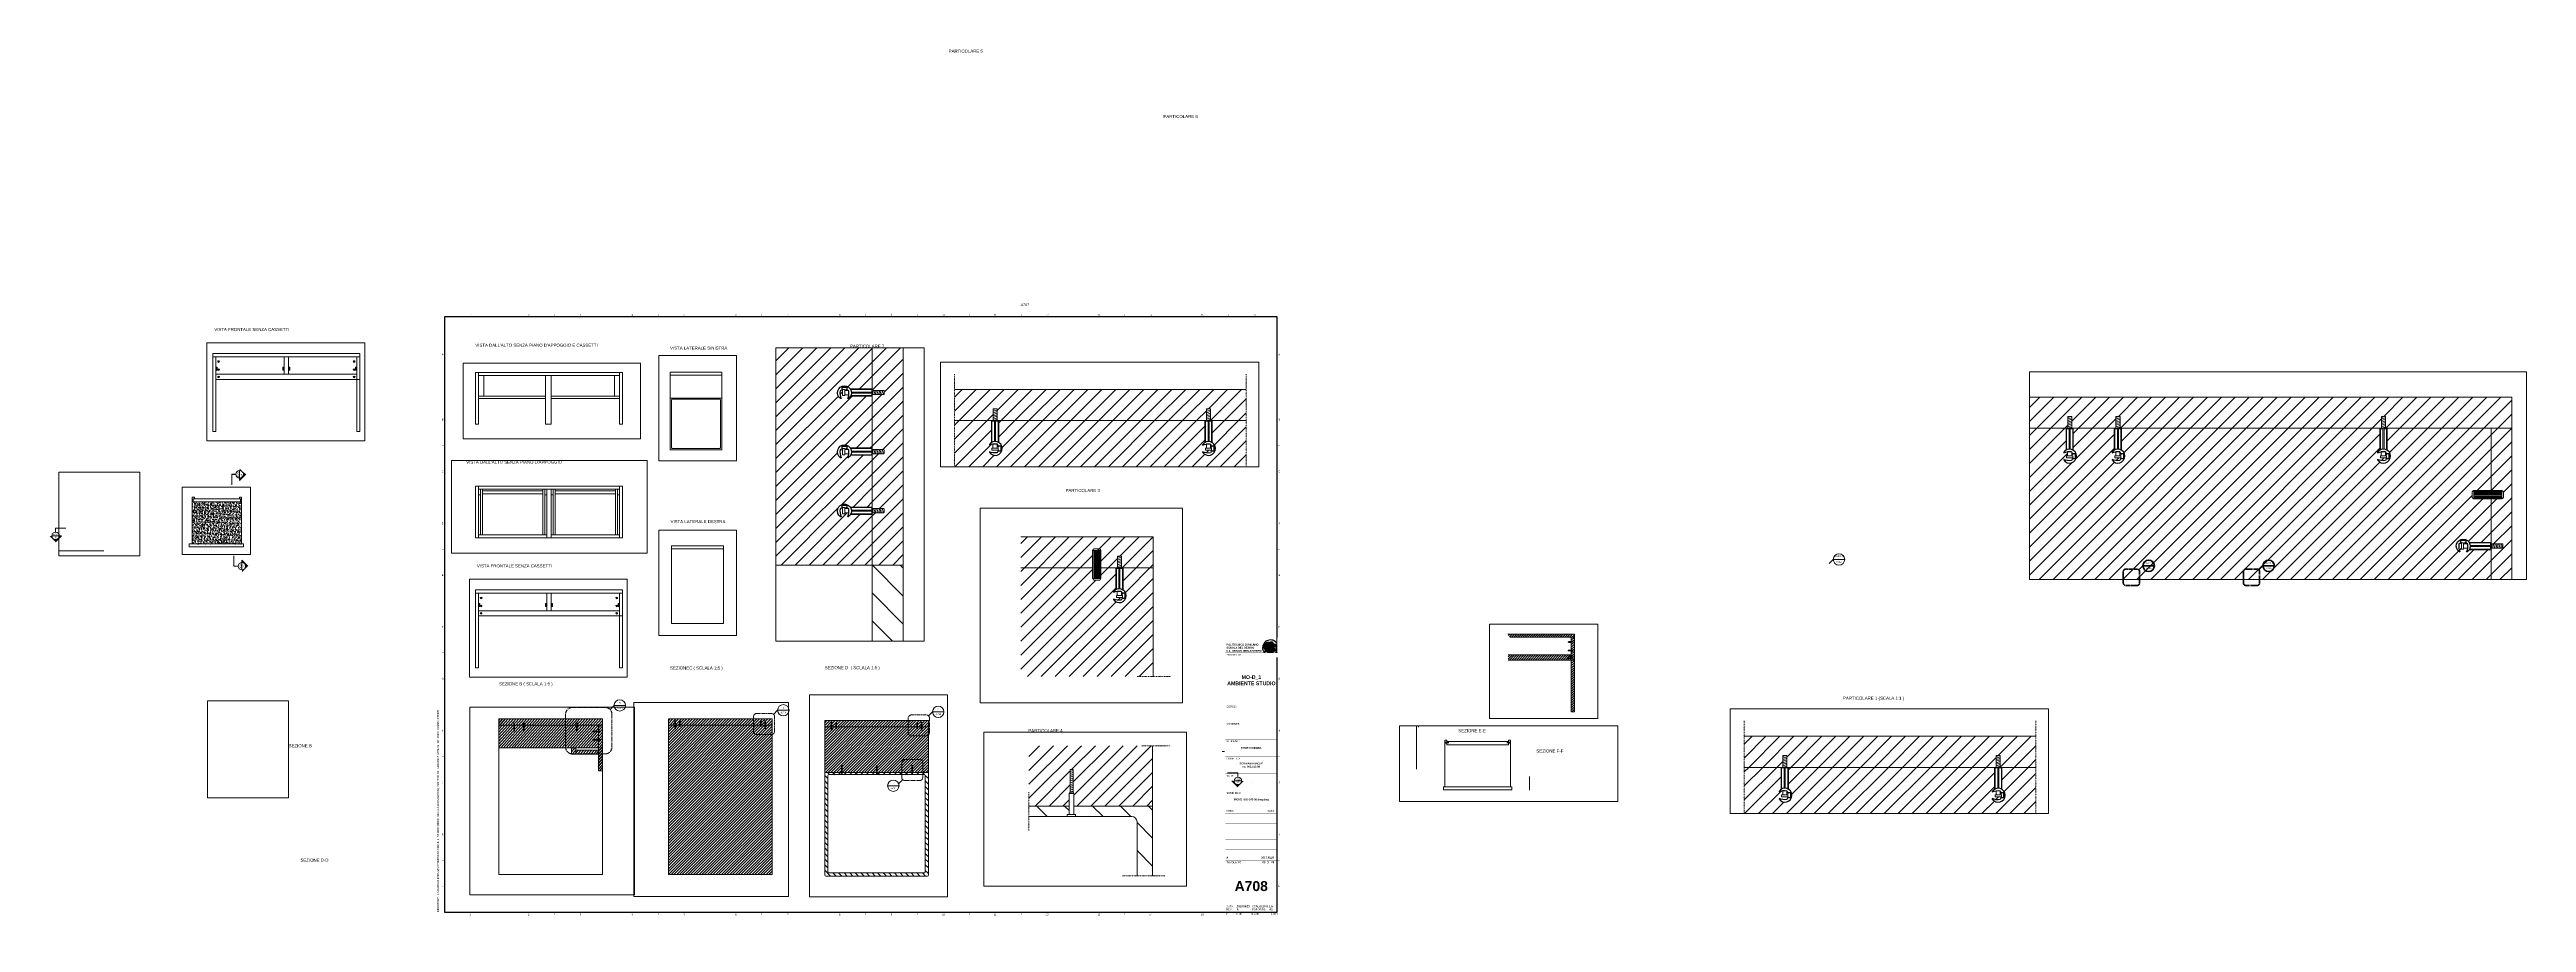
# Paper-space layout 'A709' of a CAD drawing. Header units: millimetres. Extents: x -356 to 2033, y 0 to 842.
# The model-space entities are those that its viewports show. They can reach past a viewport. Long polylines and large blocks are cut down to what shows.
import ezdxf
from ezdxf.enums import TextEntityAlignment as Align

# ---------------------------------------------------------------- set-up
doc = ezdxf.new("R2010")
doc.units = ezdxf.units.MM
doc.set_wipeout_variables(frame=1)
doc.linetypes.add('CENTER2', pattern=[1.125, 0.75, -0.125, 0.125, -0.125])
doc.linetypes.add('TRATTOPUNTO', pattern=[25.4, 12.7, -6.35, 0, -6.35])
for name, color, linetype, lineweight in [('A-ANNO-SYMB', 3, 'Continuous', 18), ('A-FURN', 2, 'Continuous', 18), ('A-FURN-SEC', 15, 'Continuous', 9), ('A-PRSP-1', 250, 'Continuous', 40), ('A-SECT A-MCUT', 7, 'Continuous', 35), ('LINEE', 250, 'Continuous', 18), ('SCRITTE', 5, 'Continuous', 20), ('SCRITTE INTERNE', 8, 'Continuous', 9)]:
    doc.layers.add(name, color=color, linetype=linetype, lineweight=lineweight)
for name, color, linetype in [('G-ANNO-LOGO', 3, 'Continuous'), ('G-ANNO-TEXT', 3, 'Continuous'), ('G-ANNO-TTLB', 3, 'Continuous'), ('LINEE DI SEZIONE', 12, 'Continuous'), ('viti sottili', 4, 'Continuous')]:
    doc.layers.add(name, color=color, linetype=linetype)
doc.layers.add('G-ANNO-NPLT', color=210, linetype='Continuous', plot=False)
doc.styles.add('ARIAL', font='arial.ttf')
doc.styles.add('ARIAL-BOLD', font='')
doc.styles.add('E-ARIAL', font='arial.ttf')
doc.styles.get("Standard").update_dxf_attribs({"font": 'arial.ttf'})
doc.styles.get('ARIAL-BOLD').set_extended_font_data('Arial', bold=True)

# ---------------------------------------------------------------- blocks, each defined once
blk = doc.blocks.new('A1_GRID_LAYOUT')
at = {"layer": 'G-ANNO-NPLT', "const_width": 0.18}
for points in [[(841, 594), (0, 594)], [(0, 0), (0, 594)], [(841, 0), (841, 594)], [(841, 0), (0, 0)]]:
    blk.add_lwpolyline(points, dxfattribs=at)
at = {"layer": 'G-ANNO-TTLB'}
for p, q in [((25, 584), (25, 10)), ((828, 584), (25, 584)), ((828, 10), (828, 584)), ((25, 10), (828, 10))]:
    blk.add_line(p, q, dxfattribs=at)
at = {"layer": 'G-ANNO-TTLB', "const_width": 0.18, "flags": 128}
for points in [[(81, 586.5), (81, 584)], [(131, 586.5), (131, 584)], [(181, 586.5), (181, 584)], [(231, 586.5), (231, 584)], [(281, 586.5), (281, 584)], [(331, 586.5), (331, 584)], [(381, 586.5), (381, 584)], [(431, 586.5), (431, 584)], [(481, 586.5), (481, 584)], [(531, 586.5), (531, 584)], [(581, 586.5), (581, 584)], [(631, 586.5), (631, 584)], [(681, 586.5), (681, 584)], [(731, 586.5), (731, 584)], [(781, 586.5), (781, 584)], [(25, 510), (22.5, 510)], [(25, 510), (22.5, 510)], [(830.5, 510), (828, 510)], [(25, 460), (22.5, 460)], [(830.5, 460), (828, 460)], [(25, 410), (22.5, 410)], [(25, 410), (22.5, 410)], [(830.5, 410), (828, 410)], [(25, 360), (22.5, 360)], [(830.5, 360), (828, 360)], [(25, 310), (22.5, 310)], [(830.5, 310), (828, 310)], [(25, 260), (22.5, 260)], [(830.5, 260), (828, 260)], [(25, 210), (22.5, 210)], [(830.5, 210), (828, 210)], [(25, 160), (22.5, 160)], [(830.5, 160), (828, 160)], [(25, 110), (22.5, 110)], [(830.5, 110), (828, 110)], [(830.5, 110), (828, 110)], [(25, 60), (22.5, 60)], [(830.5, 60), (828, 60)], [(830.5, 60), (828, 60)], [(81, 10), (81, 7.5)], [(131, 10), (131, 7.5)], [(181, 10), (181, 7.5)], [(231, 10), (231, 7.5)], [(281, 10), (281, 7.5)], [(331, 10), (331, 7.5)], [(381, 10), (381, 7.5)], [(431, 10), (431, 7.5)], [(481, 10), (481, 7.5)], [(531, 10), (531, 7.5)], [(581, 10), (581, 7.5)], [(631, 10), (631, 7.5)], [(681, 10), (681, 7.5)], [(731, 10), (731, 7.5)]]:
    blk.add_lwpolyline(points, dxfattribs=at)
at = {"layer": 'G-ANNO-TEXT', "style": 'ARIAL'}
for s, p in [('1', (51.3, 586.1)), ('2', (106, 586.1)), ('3', (156, 586.1)), ('4', (206, 586.1)), ('5', (256, 586.1)), ('6', (306, 586.1)), ('7', (356, 586.1)), ('8', (406, 586.1)), ('9', (456, 586.1)), ('10', (506, 586.1)), ('11', (556, 586.1)), ('12', (606, 586.1)), ('13', (656, 586.1)), ('14', (706, 586.1)), ('15', (756, 586.1)), ('16', (806, 586.1)), ('A', (23.1, 547.8)), ('A', (830, 547.8)), ('B', (23.1, 485)), ('B', (830, 485)), ('C', (23.1, 435)), ('C', (830, 435)), ('D', (23.1, 385)), ('D', (830, 385)), ('E', (23.1, 335)), ('E', (830, 335)), ('F', (23.1, 285)), ('F', (830, 285)), ('G', (23.1, 235)), ('G', (830, 235)), ('H', (23.1, 185)), ('H', (830, 185)), ('J', (23.1, 135)), ('J', (830, 135)), ('K', (23.1, 85)), ('K', (830, 85)), ('L', (23.1, 35)), ('L', (830, 35)), ('1', (49.5, 7.5)), ('2', (106, 7.5)), ('3', (156, 7.5)), ('4', (206, 7.5)), ('5', (256, 7.5)), ('6', (306, 7.5)), ('7', (356, 7.5)), ('8', (406, 7.5)), ('9', (456, 7.5)), ('10', (506, 7.5)), ('11', (556, 7.5)), ('12', (606, 7.5)), ('13', (656, 7.5)), ('14', (706, 7.5)), ('15', (756, 7.5))]:
    blk.add_text(s, height=1.8, dxfattribs=at).set_placement(p, align=Align.MIDDLE_CENTER)
at = {"layer": 'G-ANNO-TEXT', "insert": (17.7, 9.9), "char_height": 1.8, "attachment_point": 1, "rotation": 90, "style": 'ARIAL'}
blk.add_mtext_dynamic_manual_height_columns('DIRECTORY: C:\\\\USERS\\\\CHIARA STORTI\\\\DESKTOP\\\\MO-D_1_STUDIO\\\\MICKE_902-143-08.DWG.DWG | PLOTTED ON: 04/07/2017 12:54:09 | BY USER: CHIARA STORTI', width=412.209, gutter_width=9, heights=[0], dxfattribs=at)
blk = doc.blocks.new('logoPolimi')
for p, q in [((-2.37, 0.12), (-2.16, 0.11)), ((-2.37, 0.01), (-2.16, 0.01)), ((-2.36, 0.23), (-2.15, 0.21)), ((-2.35, 0.34), (-2.14, 0.31)), ((-2.33, 0.45), (-2.12, 0.41)), ((-2.3, 0.55), (-2.1, 0.51)), ((-2.28, 0.66), (-2.07, 0.6)), ((-2.24, 0.77), (-2.04, 0.7)), ((-2.2, 0.87), (-2.01, 0.79)), ((-2.16, 0.97), (-1.97, 0.89)), ((-2.11, 1.07), (-1.93, 0.98)), ((-2.06, 1.17), (-1.88, 1.07)), ((-2.01, 1.26), (-1.83, 1.15)), ((-1.94, 1.36), (-1.77, 1.24)), ((-1.88, 1.45), (-1.71, 1.32)), ((-1.84, 0.03), (-1.82, 0.35)), ((-1.81, 1.53), (-1.65, 1.4)), ((-1.74, 1.61), (-1.58, 1.47)), ((-1.73, 0.59), (-1.73, 0.59)), ((-1.73, 0.59), (-1.73, 0.59)), ((-1.66, 1.69), (-1.51, 1.54)), ((-1.65, 0.57), (-1.65, 0.57)), ((-1.59, 1.12), (-1.59, 1.12)), ((-1.58, 1.77), (-1.44, 1.61)), ((-1.51, 0.55), (-1.51, 0.55)), ((-1.51, 0.55), (-1.51, 0.55)), ((-1.49, 1.84), (-1.36, 1.68)), ((-1.41, 1.91), (-1.28, 1.74)), ((-1.32, 1.97), (-1.2, 1.8)), ((-1.31, 0.79), (-1.21, 0.75)), ((-1.21, 0.75), (-1.31, 0.79)), ((-1.21, 0.75), (-1.31, 0.79)), ((-1.22, 2.03), (-1.11, 1.85)), ((-1.21, 0.75), (-1.21, 0.75)), ((-1.21, 0.75), (-1.21, 0.75)), ((-1.19, 0.76), (-1.19, 0.76)), ((-1.19, 0.76), (-1.19, 0.76)), ((-1.17, 0.99), (-1.18, 0.99)), ((-1.18, 0.99), (-1.17, 0.99)), ((-1.16, 0.57), (-1.16, 0.57)), ((-1.16, 0.57), (-1.16, 0.57)), ((-1.13, 2.09), (-1.03, 1.9)), ((-1.1, 0.01), (-0.99, 0.06)), ((-0.99, 0.06), (-1.1, 0.01)), ((-0.99, 0.06), (-1.1, 0.01)), ((-1.03, 2.14), (-0.94, 1.95)), ((-0.99, 0.06), (-0.99, 0.06)), ((-0.99, 0.06), (-0.99, 0.06)), ((-0.97, 0.79), (-0.98, 0.79)), ((-0.89, 0.84), (-0.97, 0.79)), ((-0.97, 0.79), (-0.89, 0.84)), ((-0.96, 1.41), (-0.96, 1.41)), ((-0.96, 1.41), (-0.96, 1.41)), ((-0.93, 2.18), (-0.84, 1.99)), ((-0.89, 0.84), (-0.82, 0.87)), ((-0.82, 0.87), (-0.89, 0.84)), ((-0.89, 0.84), (-0.82, 0.87)), ((-0.88, 0.83), (-0.89, 0.84)), ((-0.85, 1.39), (-0.85, 1.39)), ((-0.85, 1.39), (-0.85, 1.39)), ((-0.84, 0.14), (-0.84, 0.14)), ((-0.83, 2.22), (-0.75, 2.03)), ((-0.77, 1.08), (-0.78, 1.08)), ((-0.78, 1.08), (-0.77, 1.08)), ((-0.61, 1.12), (-0.77, 1.08)), ((-0.77, 1.08), (-0.61, 1.12)), ((-0.77, 1.08), (-0.61, 1.12)), ((-0.75, 1.3), (-0.76, 1.29)), ((-0.76, 1.29), (-0.75, 1.3)), ((-0.72, 2.26), (-0.66, 2.06)), ((-0.65, 0.99), (-0.7, 0.96)), ((-0.69, 0.18), (-0.68, 0.18)), ((-0.66, 0.93), (-0.66, 0.93)), ((-0.66, 0.93), (-0.64, 0.93)), ((-0.66, 0.93), (-0.66, 0.93)), ((-0.66, 0.93), (-0.66, 0.93)), ((-0.63, 1.01), (-0.63, 1.01)), ((-0.63, 1.01), (-0.62, 1.01)), ((-0.63, 0.66), (-0.63, 0.66)), ((-0.61, 2.29), (-0.56, 2.09)), ((-0.6, 1.12), (-0.61, 1.12)), ((-0.61, 1.12), (-0.6, 1.12)), ((-0.61, 1.12), (-0.6, 1.12)), ((-0.61, 0.86), (-0.57, 0.85)), ((-0.57, 0.85), (-0.61, 0.86)), ((-0.61, 0.86), (-0.57, 0.85)), ((-0.53, 1.08), (-0.6, 1.12)), ((-0.6, 1.12), (-0.6, 1.11)), ((-0.6, 1.12), (-0.53, 1.08)), ((-0.57, 0.8), (-0.59, 0.8)), ((-0.57, 0.85), (-0.53, 0.84)), ((-0.57, 0.85), (-0.57, 0.85)), ((-0.57, 0.85), (-0.57, 0.85)), ((-0.57, 0.85), (-0.53, 0.84)), ((-0.56, 0.29), (-0.49, 0.48)), ((-0.56, 0.14), (-0.56, 0.29)), ((-0.5, 0.11), (-0.56, 0.14)), ((-0.53, 0.84), (-0.51, 0.84)), ((-0.53, 0.84), (-0.51, 0.84)), ((-0.53, 0.84), (-0.53, 0.84)), ((-0.51, 2.32), (-0.46, 2.11)), ((-0.51, 0.11), (-0.51, 0.11)), ((-0.51, 0.11), (-0.51, 0.11)), ((-0.34, 0.33), (-0.5, 0.11)), ((-0.49, 0.48), (-0.41, 0.55)), ((-0.42, 0.8), (-0.47, 0.79)), ((-0.42, 0.8), (-0.47, 0.79)), ((-0.47, 0.79), (-0.45, 0.76)), ((-0.47, 0.79), (-0.45, 0.76)), ((-0.45, 1.14), (-0.42, 1.11)), ((-0.42, 1.26), (-0.36, 1.22)), ((-0.41, 0.55), (-0.34, 0.49)), ((-0.4, 2.34), (-0.36, 2.13)), ((-0.4, 1.37), (-0.38, 1.38)), ((-0.39, 1.37), (-0.4, 1.37)), ((-0.35, 1.33), (-0.4, 1.37)), ((-0.39, 1.24), (-0.4, 1.23)), ((-0.38, 1.14), (-0.38, 1.14)), ((-0.34, 0.49), (-0.09, 0.48)), ((-0.16, 0.32), (-0.34, 0.33)), ((-0.14, 0.32), (-0.31, 0.34)), ((-0.29, 2.35), (-0.26, 2.14)), ((-0.28, 1.3), (-0.29, 1.3)), ((-0.28, 1.3), (-0.28, 1.3)), ((-0.18, 2.36), (-0.16, 2.15)), ((-0.16, 1.24), (-0.16, 1.25)), ((-0.16, 1.25), (-0.16, 1.25)), ((-0.16, 0.49), (-0.14, 0.64)), ((-0.06, 0.27), (-0.16, 0.32)), ((-0.1, 0.88), (-0.09, 0.87)), ((-0.08, 1.37), (-0.08, 1.38)), ((-0.08, 1.23), (-0.05, 1.21)), ((-0.05, 1.21), (-0.08, 1.23)), ((-0.08, 1.23), (-0.05, 1.21)), ((-0.07, 2.37), (-0.06, 2.16)), ((-0.03, 0.26), (-0.06, 0.27)), ((-0.05, 1.21), (-0.04, 1.21)), ((-0.04, 1.21), (-0.05, 1.21)), ((-0.04, 1.21), (-0.04, 1.21)), ((-0.04, 1.21), (-0.04, 1.21)), ((-0.04, 0.48), (-0.03, 0.26)), ((0.03, 1.15), (0.03, 1.15)), ((0.03, 0.66), (0.03, 0.67)), ((0.04, 2.37), (0.04, 2.16)), ((0.07, 0.58), (0.07, 0.57)), ((0.1, 1.18), (0.1, 1.18)), ((0.1, 0.84), (0.1, 0.84)), ((0.13, 1.32), (0.17, 1.19)), ((0.15, 2.36), (0.14, 2.16)), ((0.14, 0.71), (0.34, 0.65)), ((0.31, 0.56), (0.17, 0.63)), ((0.26, 2.36), (0.24, 2.15)), ((0.27, 1.61), (0.27, 1.61)), ((0.27, 1.61), (0.27, 1.61)), ((0.27, 1.61), (0.27, 1.61)), ((0.29, 1.29), (0.29, 1.29)), ((0.29, 1.29), (0.29, 1.29)), ((0.29, 1.29), (0.29, 1.29)), ((0.29, 1.29), (0.29, 1.29)), ((0.33, 0.49), (0.34, 0.49)), ((0.33, 0.03), (0.35, 0.03)), ((0.33, 0.03), (0.35, 0.03)), ((0.37, 2.34), (0.34, 2.13)), ((0.34, 0.65), (0.34, 0.64)), ((0.35, 0.03), (0.57, 0.06)), ((0.35, 0.03), (0.57, 0.06)), ((0.35, 0.03), (0.35, 0.03)), ((0.35, 0.03), (0.35, 0.03)), ((0.38, 1.36), (0.37, 1.35)), ((0.38, 0.34), (0.37, 0.34)), ((0.38, 0.34), (0.38, 0.34)), ((0.43, 0.67), (0.39, 0.64)), ((0.48, 2.32), (0.44, 2.12)), ((0.49, 1.05), (0.51, 1.13)), ((0.51, 1.13), (0.49, 1.05)), ((0.49, 1.05), (0.51, 1.13)), ((0.51, 1.31), (0.5, 1.29)), ((0.51, 1.13), (0.52, 1.23)), ((0.52, 1.23), (0.51, 1.23)), ((0.51, 1.23), (0.52, 1.23)), ((0.52, 1.23), (0.51, 1.13)), ((0.51, 1.13), (0.52, 1.23)), ((0.52, 1.24), (0.6, 1.37)), ((0.52, 1.23), (0.6, 1.36)), ((0.6, 1.36), (0.52, 1.23)), ((0.52, 1.23), (0.52, 1.23)), ((0.52, 1.23), (0.52, 1.24)), ((0.52, 1.23), (0.52, 1.23)), ((0.55, 1.07), (0.53, 1.06)), ((0.53, 1.04), (0.53, 1.06)), ((0.53, 1.05), (0.53, 1.04)), ((0.59, 2.3), (0.54, 2.09)), ((0.54, 0.3), (0.63, 0.32)), ((0.54, -0.08), (0.61, 0.06)), ((0.61, 0.06), (0.54, -0.08)), ((0.54, -0.08), (0.61, 0.06)), ((0.56, 0.19), (0.59, 0.21)), ((0.57, 1.07), (0.57, 1.07)), ((0.57, 1.07), (0.57, 1.07)), ((0.57, 1.07), (0.57, 1.07)), ((0.57, 1.07), (0.57, 1.07)), ((0.57, 1.07), (0.57, 1.07)), ((0.57, 1.07), (0.57, 1.07)), ((0.57, 1.07), (0.57, 1.07)), ((0.58, 0.3), (0.59, 0.29)), ((0.59, 0.78), (0.59, 0.79)), ((0.59, 0.79), (0.59, 0.79)), ((0.59, 0.79), (0.59, 0.79)), ((0.59, 0.79), (0.59, 0.78)), ((0.61, 0.06), (0.6, 0.07)), ((0.6, 0.07), (0.61, 0.06)), ((0.61, 0.06), (0.61, 0.07)), ((0.62, 0.21), (0.65, 0.22)), ((0.69, 2.27), (0.63, 2.07)), ((0.64, 1.37), (0.65, 1.37)), ((0.69, 0.86), (0.68, 0.86)), ((0.68, 0.86), (0.69, 0.86)), ((0.68, 0.76), (0.68, 0.76)), ((0.8, 2.23), (0.73, 2.03)), ((0.76, 0.26), (0.76, 0.26)), ((0.9, 2.19), (0.82, 2)), ((0.82, 0.35), (0.84, 0.36)), ((0.82, 0.35), (0.82, 0.35)), ((0.84, 0.36), (0.84, 0.37)), ((0.85, 0.34), (1.05, 0.35)), ((1, 2.15), (0.91, 1.96)), ((0.93, 1.05), (0.93, 1.05)), ((0.93, 1.05), (0.93, 1.05)), ((0.93, 1.05), (0.93, 1.04)), ((0.93, 1.05), (0.93, 1.05)), ((0.97, 0.66), (0.96, 0.66)), ((1.01, 0.97), (0.98, 0.96)), ((1.1, 2.1), (1, 1.91)), ((1.2, 2.04), (1.09, 1.86)), ((1.17, 0.96), (1.17, 0.95)), ((1.17, 0.95), (1.17, 0.95)), ((1.29, 1.99), (1.18, 1.81)), ((1.38, 1.92), (1.26, 1.75)), ((1.34, 0.37), (1.26, 0.04)), ((1.27, 0.37), (1.27, 0.38)), ((1.28, 0.95), (1.28, 0.95)), ((1.47, 1.86), (1.34, 1.69)), ((1.37, 0.73), (1.46, 0.81)), ((1.41, 0.4), (1.41, 0.41)), ((1.56, 1.79), (1.42, 1.63)), ((1.64, 1.71), (1.49, 1.56)), ((1.49, 0.9), (1.57, 0.92)), ((1.72, 1.63), (1.56, 1.49)), ((1.67, 0.6), (1.57, 0.53)), ((1.79, 1.55), (1.63, 1.41)), ((1.86, 1.47), (1.7, 1.34)), ((1.93, 1.38), (1.76, 1.26)), ((1.99, 1.29), (1.81, 1.17)), ((2.05, 1.19), (1.87, 1.09)), ((2.1, 1.1), (1.92, 1)), ((2.15, 1), (1.96, 0.91)), ((2.19, 0.9), (2, 0.82)), ((2.23, 0.79), (2.04, 0.72)), ((2.27, 0.69), (2.07, 0.63)), ((2.3, 0.58), (2.09, 0.53)), ((2.32, 0.47), (2.12, 0.43)), ((2.34, 0.37), (2.13, 0.33)), ((2.36, 0.26), (2.15, 0.23)), ((2.37, 0.15), (2.16, 0.13)), ((2.37, 0.04), (2.16, 0.03)), ((-2.37, -0.1), (-2.16, -0.09)), ((-2.36, -0.21), (-2.15, -0.19)), ((-2.35, -0.32), (-2.14, -0.29)), ((-2.33, -0.43), (-2.12, -0.39)), ((-2.31, -0.54), (-2.1, -0.49)), ((-2.28, -0.65), (-2.08, -0.59)), ((-2.25, -0.75), (-2.05, -0.69)), ((-2.21, -0.86), (-2.02, -0.78)), ((-2.17, -0.96), (-1.98, -0.87)), ((-2.12, -1.06), (-1.93, -0.96)), ((-2.07, -1.16), (-1.89, -1.05)), ((-2.04, -0.15), (-1.97, -0.2)), ((-2.01, -1.25), (-1.84, -1.14)), ((-1.95, -1.34), (-1.78, -1.22)), ((-1.89, -1.43), (-1.72, -1.31)), ((-1.82, -1.52), (-1.66, -1.38)), ((-1.75, -1.6), (-1.59, -1.46)), ((-1.67, -1.68), (-1.52, -1.53)), ((-1.58, -0.12), (-1.6, -0.18)), ((-1.6, -0.18), (-1.58, -0.28)), ((-1.57, -0.54), (-1.59, -0.54)), ((-1.59, -0.54), (-1.59, -0.54)), ((-1.59, -1.76), (-1.45, -1.6)), ((-1.56, -0.32), (-1.56, -0.31)), ((-1.56, -0.31), (-1.56, -0.31)), ((-1.53, -0.65), (-1.53, -0.65)), ((-1.53, -0.65), (-1.53, -0.65)), ((-1.51, -1.83), (-1.37, -1.67)), ((-1.48, -0.86), (-1.48, -0.85)), ((-1.42, -0.37), (-1.42, -0.37)), ((-1.42, -1.9), (-1.29, -1.73)), ((-1.38, -0.46), (-1.38, -0.46)), ((-1.33, -1.96), (-1.21, -1.79)), ((-1.31, -0.24), (-1.31, -0.23)), ((-1.31, -0.23), (-1.31, -0.24)), ((-1.24, -2.02), (-1.13, -1.84)), ((-1.23, -0.19), (-1.23, -0.19)), ((-1.23, -0.19), (-1.23, -0.19)), ((-1.23, -0.19), (-1.23, -0.19)), ((-1.23, -0.19), (-1.23, -0.19)), ((-1.14, -2.08), (-1.04, -1.89)), ((-1.04, -2.13), (-0.95, -1.94)), ((-1.01, -0.39), (-1.02, -0.39)), ((-1.02, -0.39), (-1.01, -0.39)), ((-1.02, -0.7), (-1.02, -0.7)), ((-1.02, -0.7), (-1.02, -0.7)), ((-1.02, -0.7), (-1.02, -0.7)), ((-0.94, -2.18), (-0.86, -1.98)), ((-0.84, -2.22), (-0.77, -2.02)), ((-0.79, -0.51), (-0.83, -0.58)), ((-0.83, -0.58), (-0.79, -0.51)), ((-0.83, -0.58), (-0.79, -0.51)), ((-0.78, -1.05), (-0.83, -0.94)), ((-0.83, -0.94), (-0.78, -1.05)), ((-0.83, -0.94), (-0.83, -0.94)), ((-0.83, -0.94), (-0.78, -1.05)), ((-0.82, -1.23), (-0.82, -1.23)), ((-0.82, -1.23), (-0.77, -1.23)), ((-0.77, -1.23), (-0.82, -1.23)), ((-0.82, -1.23), (-0.82, -1.23)), ((-0.77, -1.23), (-0.82, -1.23)), ((-0.75, -0.96), (-0.8, -0.89)), ((-0.8, -0.89), (-0.79, -0.92)), ((-0.79, -0.92), (-0.8, -0.89)), ((-0.8, -0.89), (-0.75, -0.96)), ((-0.79, -0.92), (-0.8, -0.89)), ((-0.8, -0.89), (-0.8, -0.89)), ((-0.8, -0.89), (-0.75, -0.96)), ((-0.79, -0.92), (-0.78, -0.95)), ((-0.78, -0.95), (-0.79, -0.92)), ((-0.78, -0.95), (-0.79, -0.92)), ((-0.77, -0.49), (-0.78, -0.48)), ((-0.78, -0.48), (-0.77, -0.49)), ((-0.78, -0.95), (-0.76, -1)), ((-0.76, -1), (-0.78, -0.95)), ((-0.76, -1), (-0.78, -0.95)), ((-0.71, -0.89), (-0.75, -0.87)), ((-0.75, -0.87), (-0.71, -0.89)), ((-0.75, -0.87), (-0.71, -0.89)), ((-0.72, -1.01), (-0.75, -0.96)), ((-0.75, -0.96), (-0.72, -1.01)), ((-0.75, -0.96), (-0.72, -1.01)), ((-0.74, -2.25), (-0.67, -2.05)), ((-0.64, -0.93), (-0.71, -0.89)), ((-0.71, -0.89), (-0.64, -0.93)), ((-0.71, -0.89), (-0.64, -0.93)), ((-0.66, -0.53), (-0.66, -0.53)), ((-0.66, -0.53), (-0.66, -0.53)), ((-0.66, -0.53), (-0.66, -0.53)), ((-0.63, -2.29), (-0.57, -2.08)), ((-0.52, -2.31), (-0.48, -2.11)), ((-0.39, -0.81), (-0.51, -0.69)), ((-0.51, -1.04), (-0.5, -1.04)), ((-0.48, -0.42), (-0.48, -0.42)), ((-0.48, -0.42), (-0.48, -0.42)), ((-0.48, -0.42), (-0.48, -0.42)), ((-0.42, -2.33), (-0.38, -2.13)), ((-0.41, -0.51), (-0.41, -0.51)), ((-0.38, -0.05), (-0.39, -0.12)), ((-0.39, -0.12), (-0.37, -0.1)), ((-0.35, -0.14), (-0.37, -0.08)), ((-0.37, -0.09), (-0.37, -0.09)), ((-0.33, -0.12), (-0.35, -0.14)), ((-0.32, -0.14), (-0.35, -0.14)), ((-0.35, -0.18), (-0.34, -0.22)), ((-0.34, -0.08), (-0.29, -0.16)), ((-0.34, -0.22), (-0.34, -0.22)), ((-0.27, -0.17), (-0.32, -0.14)), ((-0.31, -2.35), (-0.28, -2.14)), ((-0.25, -0.91), (-0.26, -0.9)), ((-0.26, -1.29), (0.1, -1.2)), ((0.1, -1.2), (-0.26, -1.29)), ((0.08, -1.4), (-0.26, -1.29)), ((-0.26, -1.29), (0.08, -1.4)), ((-0.26, -1.38), (-0.26, -1.29)), ((-0.26, -1.29), (-0.26, -1.29)), ((-0.26, -1.29), (-0.26, -1.38)), ((-0.26, -1.29), (0.08, -1.4)), ((-0.26, -1.29), (-0.26, -1.29)), ((0.08, -1.49), (-0.26, -1.38)), ((-0.26, -1.38), (0.09, -1.49)), ((-0.2, -2.36), (-0.18, -2.15)), ((-0.14, -0.15), (-0.16, -0.13)), ((-0.11, -0.04), (-0.12, -0.05)), ((-0.09, -2.37), (-0.08, -2.16)), ((-0.04, -0.41), (-0.01, -0.44)), ((-0.01, -0.44), (-0.04, -0.41)), ((-0.04, -0.41), (-0.01, -0.44)), ((0.03, -2.37), (0.02, -2.16)), ((0.07, -0.84), (0.07, -0.84)), ((0.07, -0.84), (0.07, -0.84)), ((0.1, -1.2), (0.08, -1.32)), ((0.08, -1.32), (0.13, -1.2)), ((0.08, -1.4), (0.72, -1.22)), ((0.72, -1.22), (0.08, -1.4)), ((0.08, -1.4), (0.72, -1.22)), ((0.72, -1.31), (0.08, -1.49)), ((0.08, -1.44), (0.08, -1.4)), ((0.08, -1.4), (0.08, -1.44)), ((0.08, -1.4), (0.08, -1.49)), ((0.08, -1.49), (0.08, -1.44)), ((0.08, -1.44), (0.08, -1.44)), ((0.08, -1.44), (0.08, -1.45)), ((0.08, -1.45), (0.08, -1.46)), ((0.08, -1.46), (0.08, -1.49)), ((0.1, -1.01), (0.09, -0.86)), ((0.1, -1.01), (0.09, -0.86)), ((0.09, -1.49), (0.72, -1.31)), ((0.1, -1.2), (0.12, -1.04)), ((0.12, -1.04), (0.1, -1.2)), ((0.13, -1.2), (0.1, -1.2)), ((0.1, -1.2), (0.13, -1.2)), ((0.13, -1.2), (0.1, -1.2)), ((0.1, -1.2), (0.1, -1.2)), ((0.11, -0.44), (0.11, -0.44)), ((0.11, -0.44), (0.11, -0.44)), ((0.12, -0.21), (0.12, -0.21)), ((0.12, -0.21), (0.12, -0.21)), ((0.12, -0.21), (0.12, -0.21)), ((0.12, -0.21), (0.12, -0.21)), ((0.12, -0.21), (0.12, -0.21)), ((0.12, -0.21), (0.12, -0.21)), ((0.12, -0.21), (0.12, -0.21)), ((0.12, -0.21), (0.12, -0.21)), ((0.12, -0.21), (0.12, -0.21)), ((0.12, -0.21), (0.12, -0.21)), ((0.12, -0.21), (0.12, -0.21)), ((0.12, -0.21), (0.12, -0.21)), ((0.12, -0.21), (0.12, -0.21)), ((0.12, -0.56), (0.14, -0.53)), ((0.14, -0.53), (0.12, -0.56)), ((0.12, -0.56), (0.14, -0.53)), ((0.12, -1.04), (0.12, -1.04)), ((0.12, -1.04), (0.12, -1.04)), ((0.12, -1.04), (0.12, -1.04)), ((0.14, -2.37), (0.12, -2.16)), ((0.21, -0.99), (0.13, -1.2)), ((0.13, -1.2), (0.21, -0.99)), ((0.36, -1.14), (0.13, -1.2)), ((0.13, -1.2), (0.26, -1.17)), ((0.14, -0.53), (0.16, -0.49)), ((0.16, -0.49), (0.14, -0.53)), ((0.14, -0.53), (0.16, -0.49)), ((0.16, -0.49), (0.16, -0.49)), ((0.16, -0.49), (0.16, -0.49)), ((0.28, -1.19), (0.21, -0.99)), ((0.21, -0.99), (0.31, -1.27)), ((0.25, -2.36), (0.22, -2.15)), ((0.24, -0.17), (0.24, -0.16)), ((0.24, -0.16), (0.24, -0.17)), ((0.25, -0.84), (0.25, -0.88)), ((0.25, -0.88), (0.25, -0.84)), ((0.25, -0.88), (0.25, -0.84)), ((0.25, -0.88), (0.29, -1.17)), ((0.26, -0.88), (0.25, -0.88)), ((0.31, -1.27), (0.25, -0.88)), ((0.26, -1.17), (0.28, -1.16)), ((0.28, -1.16), (0.36, -1.14)), ((0.29, -1.17), (0.28, -1.19)), ((0.35, -2.34), (0.32, -2.14)), ((0.36, -1.14), (0.72, -1.22)), ((0.72, -1.22), (0.36, -1.14)), ((0.46, -2.32), (0.42, -2.12)), ((0.49, -0.31), (0.49, -0.31)), ((0.49, -0.31), (0.49, -0.31)), ((0.5, -0.27), (0.5, -0.27)), ((0.51, -0.27), (0.51, -0.27)), ((0.57, -2.3), (0.52, -2.1)), ((0.68, -2.27), (0.62, -2.07)), ((0.78, -2.24), (0.71, -2.04)), ((0.72, -0.81), (0.75, -0.89)), ((0.72, -1.22), (0.72, -1.31)), ((0.72, -1.31), (0.72, -1.22)), ((0.74, -0.23), (0.74, -0.23)), ((0.74, -0.23), (0.75, -0.24)), ((0.75, -0.23), (0.75, -0.23)), ((0.89, -2.2), (0.81, -2)), ((0.86, -0.25), (0.82, -0.34)), ((0.87, -0.22), (0.86, -0.23)), ((0.87, -0.22), (0.86, -0.25)), ((0.99, -2.15), (0.9, -1.96)), ((0.96, -0.58), (0.96, -0.57)), ((1.09, -2.11), (0.99, -1.92)), ((1.05, -1.05), (1.04, -1.05)), ((1.19, -2.05), (1.08, -1.87)), ((1.28, -2), (1.17, -1.82)), ((1.37, -1.93), (1.25, -1.76)), ((1.31, -0.27), (1.3, -0.26)), ((1.3, -0.26), (1.3, -0.26)), ((1.3, -0.26), (1.3, -0.26)), ((1.3, -0.26), (1.31, -0.27)), ((1.3, -0.26), (1.3, -0.26)), ((1.46, -1.87), (1.33, -1.7)), ((1.54, -1.8), (1.41, -1.64)), ((1.63, -1.72), (1.48, -1.57)), ((1.71, -1.65), (1.55, -1.5)), ((1.78, -1.57), (1.62, -1.43)), ((1.85, -1.48), (1.69, -1.35)), ((1.92, -1.39), (1.75, -1.27)), ((1.98, -1.3), (1.81, -1.19)), ((2.04, -1.21), (1.86, -1.1)), ((2.09, -1.11), (1.91, -1.01)), ((2.14, -1.01), (1.95, -0.92)), ((2.19, -0.91), (1.99, -0.83)), ((2.23, -0.81), (2.03, -0.74)), ((2.26, -0.7), (2.06, -0.64)), ((2.29, -0.6), (2.09, -0.55)), ((2.32, -0.49), (2.11, -0.45)), ((2.34, -0.38), (2.13, -0.35)), ((2.35, -0.27), (2.15, -0.25)), ((2.37, -0.08), (2.16, -0.07)), ((2.36, -0.16), (2.16, -0.15))]:
    blk.add_line(p, q)
for points in [[(-1.9, 0.12), (-1.94, 0.02), (-2.05, -0.09), (-2.05, -0.09)], [(-1.86, 0.38), (-1.86, 0.38), (-1.87, 0.19), (-1.9, 0.12)], [(-1.76, 0.6), (-1.76, 0.6), (-1.84, 0.57), (-1.86, 0.38)], [(-1.86, -0.04), (-1.84, 0.02), (-1.84, 0.03), (-1.84, 0.03)], [(-1.82, 0.78), (-1.83, 0.8), (-1.85, 0.86), (-1.83, 0.88)], [(-1.82, 0.78), (-1.83, 0.8), (-1.85, 0.86), (-1.83, 0.88)], [(-1.83, 0.88), (-1.81, 0.9), (-1.76, 0.96), (-1.76, 0.96)], [(-1.83, 0.88), (-1.81, 0.9), (-1.76, 0.96), (-1.76, 0.96)], [(-1.76, 0.6), (-1.83, 0.7), (-1.78, 0.74), (-1.78, 0.74)], [(-1.78, 0.74), (-1.79, 0.74), (-1.83, 0.7), (-1.76, 0.6)], [(-1.78, 0.74), (-1.8, 0.76), (-1.81, 0.78), (-1.82, 0.78)], [(-1.78, 0.74), (-1.8, 0.76), (-1.81, 0.78), (-1.82, 0.78)], [(-1.82, 0.35), (-1.81, 0.5), (-1.73, 0.59), (-1.73, 0.59)], [(-1.82, -0.19), (-1.73, -0.07), (-1.75, 0.14), (-1.75, 0.3)], [(-1.75, 0.33), (-1.75, 0.17), (-1.73, -0.05), (-1.8, -0.17)], [(-1.78, 0.74), (-1.75, 0.72), (-1.72, 0.69), (-1.68, 0.7)], [(-1.68, 0.7), (-1.72, 0.69), (-1.75, 0.72), (-1.78, 0.74)], [(-1.68, 0.7), (-1.72, 0.69), (-1.75, 0.72), (-1.78, 0.74)], [(-1.78, 0.74), (-1.78, 0.74), (-1.78, 0.74), (-1.78, 0.74)], [(-1.76, 0.96), (-1.68, 1.1), (-1.59, 1.12), (-1.59, 1.12)], [(-1.76, 0.96), (-1.68, 1.1), (-1.6, 1.12), (-1.6, 1.12)], [(-1.73, 0.59), (-1.74, 0.59), (-1.75, 0.6), (-1.76, 0.6)], [(-1.73, 0.59), (-1.74, 0.59), (-1.75, 0.6), (-1.76, 0.6)], [(-1.75, 0.3), (-1.76, 0.47), (-1.65, 0.57), (-1.65, 0.57)], [(-1.65, 0.57), (-1.65, 0.57), (-1.76, 0.5), (-1.75, 0.33)], [(-1.65, 0.57), (-1.68, 0.58), (-1.7, 0.58), (-1.73, 0.59)], [(-1.65, 0.57), (-1.68, 0.58), (-1.7, 0.58), (-1.73, 0.59)], [(-1.5, 0.71), (-1.53, 0.74), (-1.61, 0.71), (-1.68, 0.7)], [(-1.68, 0.7), (-1.61, 0.71), (-1.53, 0.73), (-1.5, 0.71)], [(-1.5, 0.71), (-1.53, 0.73), (-1.61, 0.71), (-1.68, 0.7)], [(-1.51, 0.55), (-1.56, 0.56), (-1.61, 0.56), (-1.65, 0.57)], [(-1.65, 0.57), (-1.61, 0.56), (-1.56, 0.56), (-1.51, 0.55)], [(-1.51, 0.55), (-1.56, 0.56), (-1.61, 0.56), (-1.65, 0.57)], [(-1.59, 1.12), (-1.6, 1.06), (-1.61, 0.99), (-1.61, 0.97)], [(-1.61, 0.97), (-1.61, 0.99), (-1.6, 1.06), (-1.59, 1.12)], [(-1.61, 0.97), (-1.61, 0.99), (-1.6, 1.06), (-1.59, 1.12)], [(-1.61, 0.97), (-1.61, 0.95), (-1.56, 0.88), (-1.54, 0.87)], [(-1.54, 0.87), (-1.56, 0.88), (-1.61, 0.95), (-1.61, 0.97)], [(-1.54, 0.87), (-1.56, 0.88), (-1.61, 0.96), (-1.61, 0.97)], [(-1.59, 1.12), (-1.59, 1.13), (-1.59, 1.15), (-1.58, 1.16)], [(-1.59, 1.12), (-1.59, 1.13), (-1.59, 1.15), (-1.58, 1.16)], [(-1.58, 1.16), (-1.57, 1.21), (-1.52, 1.23), (-1.49, 1.25)], [(-1.58, 1.16), (-1.57, 1.21), (-1.52, 1.23), (-1.49, 1.25)], [(-1.58, 0.36), (-1.58, 0.48), (-1.51, 0.55), (-1.51, 0.55)], [(-1.51, 0.55), (-1.51, 0.55), (-1.58, 0.48), (-1.58, 0.36)], [(-1.51, 0.55), (-1.51, 0.55), (-1.58, 0.48), (-1.58, 0.36)], [(-1.55, 0.04), (-1.55, 0.08), (-1.58, 0.25), (-1.58, 0.36)], [(-1.58, 0.36), (-1.58, 0.25), (-1.55, 0.08), (-1.55, 0.04)], [(-1.58, 0.36), (-1.58, 0.25), (-1.55, 0.08), (-1.55, 0.04)], [(-1.58, -0.12), (-1.57, -0.06), (-1.55, 0.02), (-1.55, 0.04)], [(-1.55, 0.04), (-1.55, 0.02), (-1.57, -0.06), (-1.58, -0.12)], [(-1.55, 0.04), (-1.55, 0.02), (-1.56, -0.04), (-1.57, -0.1)], [(-1.54, 0.87), (-1.52, 0.85), (-1.47, 0.83), (-1.44, 0.83)], [(-1.44, 0.83), (-1.47, 0.83), (-1.52, 0.85), (-1.54, 0.87)], [(-1.45, 0.83), (-1.47, 0.83), (-1.52, 0.85), (-1.54, 0.87)], [(-1.51, 0.55), (-1.33, 0.54), (-1.16, 0.57), (-1.16, 0.57)], [(-1.16, 0.57), (-1.16, 0.57), (-1.33, 0.54), (-1.51, 0.55)], [(-1.16, 0.57), (-1.16, 0.57), (-1.33, 0.54), (-1.51, 0.55)], [(-1.5, 0.71), (-1.46, 0.68), (-1.4, 0.62), (-1.33, 0.66)], [(-1.33, 0.66), (-1.4, 0.62), (-1.46, 0.68), (-1.5, 0.71)], [(-1.33, 0.66), (-1.4, 0.62), (-1.46, 0.68), (-1.5, 0.71)], [(-1.49, 1.25), (-1.46, 1.26), (-1.42, 1.33), (-1.39, 1.36)], [(-1.49, 1.25), (-1.46, 1.27), (-1.43, 1.34), (-1.39, 1.36)], [(-1.31, 0.79), (-1.33, 0.79), (-1.42, 0.83), (-1.45, 0.83)], [(-1.44, 0.83), (-1.42, 0.83), (-1.33, 0.79), (-1.31, 0.79)], [(-1.31, 0.79), (-1.33, 0.79), (-1.42, 0.83), (-1.44, 0.83)], [(-1.35, 1.1), (-1.4, 1.17), (-1.36, 1.23), (-1.29, 1.31)], [(-1.29, 1.31), (-1.36, 1.23), (-1.4, 1.17), (-1.35, 1.1)], [(-1.35, 1.1), (-1.4, 1.17), (-1.36, 1.23), (-1.29, 1.31)], [(-1.39, 1.36), (-1.35, 1.38), (-1.26, 1.4), (-1.19, 1.41)], [(-1.39, 1.36), (-1.35, 1.38), (-1.26, 1.4), (-1.19, 1.41)], [(-1.18, 0.99), (-1.24, 0.97), (-1.3, 1.03), (-1.35, 1.1)], [(-1.35, 1.1), (-1.3, 1.03), (-1.24, 0.97), (-1.18, 0.99)], [(-1.18, 1), (-1.24, 0.97), (-1.3, 1.03), (-1.35, 1.1)], [(-1.33, 0.66), (-1.28, 0.7), (-1.23, 0.73), (-1.21, 0.75)], [(-1.21, 0.75), (-1.23, 0.73), (-1.28, 0.7), (-1.33, 0.66)], [(-1.21, 0.75), (-1.23, 0.73), (-1.28, 0.7), (-1.33, 0.66)], [(-1.29, 1.31), (-1.22, 1.39), (-1.01, 1.41), (-0.96, 1.41)], [(-0.96, 1.41), (-1.01, 1.41), (-1.22, 1.39), (-1.29, 1.31)], [(-1.29, 1.31), (-1.22, 1.39), (-1.01, 1.41), (-0.96, 1.41)], [(-1.24, -0.02), (-1.21, -0.01), (-1.1, 0.01), (-1.1, 0.01)], [(-1.1, 0.01), (-1.1, 0.01), (-1.21, -0.01), (-1.24, -0.02)], [(-1.1, 0.01), (-1.1, 0.01), (-1.21, -0.01), (-1.24, -0.02)], [(-1.21, 0.75), (-1.2, 0.75), (-1.19, 0.76), (-1.19, 0.76)], [(-1.19, 0.76), (-1.19, 0.76), (-1.2, 0.75), (-1.21, 0.75)], [(-1.19, 0.76), (-1.19, 0.76), (-1.2, 0.76), (-1.21, 0.75)], [(-1.19, 1.41), (-1.11, 1.43), (-0.97, 1.41), (-0.97, 1.41)], [(-1.19, 1.41), (-1.12, 1.43), (-0.98, 1.41), (-0.98, 1.41)], [(-1.19, 0.76), (-1.19, 0.77), (-1.18, 0.78), (-1.18, 0.79)], [(-1.18, 0.79), (-1.18, 0.78), (-1.19, 0.77), (-1.19, 0.76)], [(-1.19, 0.76), (-1.19, 0.77), (-1.19, 0.78), (-1.18, 0.79)], [(-1.18, 0.68), (-1.18, 0.68), (-1.19, 0.71), (-1.19, 0.76)], [(-1.19, 0.76), (-1.19, 0.71), (-1.18, 0.68), (-1.18, 0.68)], [(-1.18, 0.68), (-1.18, 0.68), (-1.19, 0.71), (-1.19, 0.76)], [(-1.18, 0.97), (-1.18, 0.97), (-1.18, 0.98), (-1.17, 0.99)], [(-1.17, 0.99), (-1.18, 0.98), (-1.18, 0.97), (-1.18, 0.97)], [(-1.18, 0.97), (-1.18, 0.97), (-1.18, 0.98), (-1.17, 0.99)], [(-1.18, 0.79), (-1.17, 0.86), (-1.18, 0.95), (-1.18, 0.97)], [(-1.18, 0.97), (-1.18, 0.95), (-1.17, 0.86), (-1.18, 0.79)], [(-1.18, 0.79), (-1.17, 0.86), (-1.18, 0.95), (-1.18, 0.97)], [(-1.16, 0.57), (-1.17, 0.6), (-1.18, 0.64), (-1.18, 0.68)], [(-1.18, 0.68), (-1.18, 0.64), (-1.17, 0.6), (-1.16, 0.57)], [(-1.16, 0.57), (-1.17, 0.6), (-1.18, 0.64), (-1.18, 0.68)], [(-1.17, 0.99), (-1.17, 1.03), (-1.16, 1.09), (-1.14, 1.13)], [(-1.09, 0.42), (-1.1, 0.44), (-1.14, 0.48), (-1.16, 0.57)], [(-1.16, 0.57), (-1.14, 0.48), (-1.1, 0.44), (-1.09, 0.42)], [(-1.09, 0.42), (-1.1, 0.44), (-1.14, 0.48), (-1.16, 0.57)], [(-1.14, 1.13), (-1.12, 1.18), (-1.05, 1.31), (-1.05, 1.31)], [(-1.12, 0.46), (-1.12, 0.46), (-1.13, 0.38), (-1.11, 0.26)], [(-1.11, 0.26), (-1.08, 0.14), (-1.05, 0.03), (-1.05, 0.03)], [(-1.02, 0.32), (-1.02, 0.32), (-1.08, 0.4), (-1.09, 0.42)], [(-1.09, 0.42), (-1.08, 0.4), (-1.02, 0.32), (-1.02, 0.32)], [(-1.02, 0.32), (-1.02, 0.32), (-1.08, 0.4), (-1.09, 0.42)], [(-0.98, 0.2), (-0.98, 0.21), (-1.02, 0.32), (-1.02, 0.32)], [(-1.02, 0.32), (-1.02, 0.32), (-0.98, 0.21), (-0.98, 0.2)], [(-0.98, 0.2), (-0.98, 0.21), (-1.02, 0.32), (-1.02, 0.32)], [(-1.01, 0.12), (-1, 0.16), (-0.98, 0.19), (-0.98, 0.2)], [(-0.98, 0.2), (-0.98, 0.19), (-1, 0.16), (-1.01, 0.12)], [(-1.01, 0.12), (-1, 0.16), (-0.98, 0.19), (-0.98, 0.2)], [(-0.99, 0.06), (-1, 0.07), (-1.01, 0.1), (-1.01, 0.12)], [(-1.01, 0.12), (-1.01, 0.1), (-1, 0.07), (-0.99, 0.06)], [(-0.99, 0.06), (-1, 0.07), (-1.01, 0.1), (-1.01, 0.12)], [(-0.99, 0.06), (-0.99, 0.06), (-0.99, 0.06), (-0.98, 0.05)], [(-0.98, 0.05), (-0.99, 0.06), (-0.99, 0.06), (-0.99, 0.06)], [(-0.99, 0.05), (-0.99, 0.06), (-0.99, 0.06), (-0.99, 0.06)], [(-0.95, 0.02), (-0.96, 0.03), (-0.97, 0.04), (-0.99, 0.05)], [(-0.98, 1.41), (-0.98, 1.41), (-0.97, 1.41), (-0.96, 1.41)], [(-0.98, 0.81), (-0.94, 0.85), (-0.92, 0.93), (-0.91, 0.97)], [(-0.91, 0.97), (-0.92, 0.93), (-0.94, 0.85), (-0.98, 0.81)], [(-0.91, 0.97), (-0.92, 0.93), (-0.94, 0.85), (-0.98, 0.81)], [(-0.98, 0.79), (-0.98, 0.81), (-0.98, 0.81), (-0.98, 0.81)], [(-0.98, 0.81), (-0.98, 0.81), (-0.98, 0.81), (-0.98, 0.79)], [(-0.98, 0.81), (-0.98, 0.81), (-0.98, 0.81), (-0.98, 0.79)], [(-0.98, 0.79), (-0.98, 0.79), (-0.98, 0.78), (-0.97, 0.77)], [(-0.98, 0.79), (-0.98, 0.79), (-0.98, 0.78), (-0.97, 0.77)], [(-0.98, 0.05), (-0.97, 0.04), (-0.96, 0.03), (-0.95, 0.02)], [(-0.95, 0.02), (-0.96, 0.03), (-0.97, 0.04), (-0.98, 0.05)], [(-0.97, 1.41), (-0.97, 1.41), (-0.97, 1.41), (-0.96, 1.41)], [(-0.97, 0.77), (-0.96, 0.74), (-0.91, 0.64), (-0.91, 0.57)], [(-0.97, 0.77), (-0.96, 0.74), (-0.91, 0.64), (-0.91, 0.57)], [(-0.96, 1.41), (-0.94, 1.41), (-0.9, 1.41), (-0.85, 1.39)], [(-0.96, 1.41), (-0.94, 1.41), (-0.9, 1.41), (-0.85, 1.39)], [(-0.95, 0.02), (-0.94, 0.01), (-0.92, 0.01), (-0.9, 0.01)], [(-0.9, 0.01), (-0.92, 0.01), (-0.94, 0.01), (-0.95, 0.02)], [(-0.91, 0.01), (-0.92, 0.01), (-0.94, 0.01), (-0.95, 0.02)], [(-0.91, 0.97), (-0.89, 1), (-0.87, 1.01), (-0.84, 1.02)], [(-0.84, 1.02), (-0.87, 1.01), (-0.89, 1), (-0.91, 0.97)], [(-0.84, 1.02), (-0.87, 1.01), (-0.89, 1.01), (-0.91, 0.97)], [(-0.91, 0.57), (-0.91, 0.5), (-0.9, 0.43), (-0.88, 0.37)], [(-0.91, 0.57), (-0.91, 0.5), (-0.9, 0.43), (-0.88, 0.37)], [(-0.87, 0.03), (-0.87, 0.03), (-0.89, 0.01), (-0.91, 0.01)], [(-0.9, 0.01), (-0.89, 0.01), (-0.87, 0.03), (-0.87, 0.03)], [(-0.87, 0.03), (-0.87, 0.03), (-0.89, 0.01), (-0.9, 0.01)], [(-0.88, 0.84), (-0.88, 0.84), (-0.89, 0.79), (-0.88, 0.77)], [(-0.88, 0.77), (-0.89, 0.79), (-0.88, 0.83), (-0.88, 0.83)], [(-0.74, 0.66), (-0.85, 0.67), (-0.88, 0.77), (-0.88, 0.77)], [(-0.88, 0.77), (-0.88, 0.77), (-0.85, 0.67), (-0.74, 0.66)], [(-0.88, 0.37), (-0.86, 0.32), (-0.83, 0.25), (-0.82, 0.25)], [(-0.88, 0.37), (-0.86, 0.32), (-0.83, 0.25), (-0.82, 0.25)], [(-0.87, 0.03), (-0.86, 0.03), (-0.86, 0.05), (-0.86, 0.06)], [(-0.86, 0.06), (-0.86, 0.05), (-0.86, 0.03), (-0.87, 0.03)], [(-0.86, 0.06), (-0.86, 0.05), (-0.86, 0.03), (-0.87, 0.03)], [(-0.85, 1.39), (-0.86, 1.42), (-0.8, 1.45), (-0.8, 1.46)], [(-0.85, 1.39), (-0.86, 1.42), (-0.83, 1.44), (-0.82, 1.45)], [(-0.86, 0.06), (-0.86, 0.07), (-0.86, 0.1), (-0.85, 0.11)], [(-0.85, 0.11), (-0.86, 0.1), (-0.86, 0.07), (-0.86, 0.06)], [(-0.85, 0.11), (-0.86, 0.1), (-0.86, 0.07), (-0.86, 0.06)], [(-0.81, 1.36), (-0.83, 1.37), (-0.84, 1.38), (-0.85, 1.39)], [(-0.85, 1.39), (-0.84, 1.38), (-0.83, 1.37), (-0.81, 1.36)], [(-0.85, 1.39), (-0.84, 1.38), (-0.83, 1.37), (-0.81, 1.36)], [(-0.85, 0.11), (-0.85, 0.12), (-0.84, 0.14), (-0.84, 0.14)], [(-0.84, 0.14), (-0.84, 0.14), (-0.85, 0.12), (-0.85, 0.11)], [(-0.84, 0.14), (-0.84, 0.14), (-0.85, 0.12), (-0.85, 0.11)], [(-0.84, 1.02), (-0.83, 1.03), (-0.81, 1.05), (-0.78, 1.08)], [(-0.78, 1.08), (-0.81, 1.05), (-0.83, 1.03), (-0.84, 1.02)], [(-0.78, 1.08), (-0.81, 1.05), (-0.83, 1.03), (-0.84, 1.02)], [(-0.84, 0.14), (-0.83, 0.15), (-0.81, 0.16), (-0.81, 0.16)], [(-0.81, 0.16), (-0.81, 0.16), (-0.83, 0.15), (-0.84, 0.14)], [(-0.81, 0.16), (-0.81, 0.16), (-0.84, 0.15), (-0.84, 0.14)], [(-0.84, 0.15), (-0.84, 0.15), (-0.84, 0.15), (-0.84, 0.14)], [(-0.84, 0.14), (-0.84, 0.14), (-0.84, 0.14), (-0.84, 0.14)], [(-0.84, 0.14), (-0.84, 0.14), (-0.84, 0.14), (-0.84, 0.14)], [(-0.84, 0.14), (-0.84, 0.14), (-0.84, 0.14), (-0.84, 0.14)], [(-0.82, 1.45), (-0.82, 1.45), (-0.8, 1.45), (-0.8, 1.45)], [(-0.82, 0.87), (-0.82, 0.87), (-0.72, 0.91), (-0.66, 0.93)], [(-0.66, 0.93), (-0.72, 0.91), (-0.82, 0.87), (-0.82, 0.87)], [(-0.82, 0.87), (-0.82, 0.87), (-0.72, 0.91), (-0.66, 0.93)], [(-0.82, 0.25), (-0.8, 0.25), (-0.77, 0.24), (-0.77, 0.23)], [(-0.82, 0.25), (-0.8, 0.25), (-0.78, 0.24), (-0.77, 0.23)], [(-0.76, 1.29), (-0.77, 1.32), (-0.79, 1.34), (-0.81, 1.36)], [(-0.81, 1.36), (-0.79, 1.34), (-0.77, 1.32), (-0.76, 1.29)], [(-0.81, 1.36), (-0.79, 1.34), (-0.77, 1.32), (-0.76, 1.3)], [(-0.81, 0.16), (-0.8, 0.17), (-0.8, 0.17), (-0.79, 0.18)], [(-0.79, 0.18), (-0.8, 0.17), (-0.8, 0.17), (-0.81, 0.16)], [(-0.79, 0.18), (-0.8, 0.17), (-0.8, 0.17), (-0.81, 0.16)], [(-0.8, 1.46), (-0.8, 1.49), (-0.69, 1.51), (-0.69, 1.51)], [(-0.8, 1.46), (-0.8, 1.49), (-0.75, 1.49), (-0.75, 1.49)], [(-0.8, 1.45), (-0.8, 1.45), (-0.8, 1.46), (-0.8, 1.46)], [(-0.79, 0.18), (-0.78, 0.18), (-0.77, 0.16), (-0.77, 0.16)], [(-0.77, 0.16), (-0.77, 0.16), (-0.78, 0.18), (-0.79, 0.18)], [(-0.77, 0.16), (-0.77, 0.16), (-0.78, 0.18), (-0.79, 0.18)], [(-0.78, 1.08), (-0.77, 1.1), (-0.76, 1.13), (-0.75, 1.16)], [(-0.75, 1.16), (-0.76, 1.13), (-0.77, 1.1), (-0.78, 1.08)], [(-0.75, 1.16), (-0.76, 1.13), (-0.77, 1.1), (-0.78, 1.08)], [(-0.77, 0.23), (-0.76, 0.22), (-0.72, 0.2), (-0.71, 0.2)], [(-0.77, 0.23), (-0.76, 0.22), (-0.72, 0.2), (-0.71, 0.2)], [(-0.77, 0.16), (-0.77, 0.16), (-0.74, 0.16), (-0.7, 0.17)], [(-0.7, 0.17), (-0.74, 0.16), (-0.77, 0.16), (-0.77, 0.16)], [(-0.7, 0.17), (-0.74, 0.16), (-0.77, 0.16), (-0.77, 0.16)], [(-0.76, 1.3), (-0.74, 1.25), (-0.73, 1.2), (-0.75, 1.16)], [(-0.75, 1.16), (-0.73, 1.2), (-0.74, 1.25), (-0.76, 1.29)], [(-0.76, 1.29), (-0.74, 1.25), (-0.73, 1.2), (-0.75, 1.16)], [(-0.75, 1.49), (-0.75, 1.52), (-0.69, 1.51), (-0.69, 1.51)], [(-0.7, 1.26), (-0.7, 1.28), (-0.73, 1.28), (-0.75, 1.3)], [(-0.75, 1.3), (-0.73, 1.28), (-0.7, 1.28), (-0.7, 1.26)], [(-0.71, 1.24), (-0.72, 1.25), (-0.73, 1.27), (-0.75, 1.28)], [(-0.63, 0.66), (-0.63, 0.66), (-0.73, 0.66), (-0.74, 0.66)], [(-0.74, 0.66), (-0.73, 0.66), (-0.63, 0.66), (-0.63, 0.66)], [(-0.65, 1.23), (-0.67, 1.24), (-0.71, 1.23), (-0.71, 1.24)], [(-0.71, 0.2), (-0.7, 0.2), (-0.69, 0.19), (-0.69, 0.18)], [(-0.71, 0.2), (-0.7, 0.2), (-0.69, 0.19), (-0.69, 0.18)], [(-0.65, 1.23), (-0.67, 1.24), (-0.7, 1.25), (-0.7, 1.26)], [(-0.7, 1.26), (-0.7, 1.25), (-0.67, 1.24), (-0.65, 1.23)], [(-0.7, 0.17), (-0.69, 0.17), (-0.68, 0.18), (-0.69, 0.18)], [(-0.69, 0.18), (-0.68, 0.18), (-0.69, 0.17), (-0.7, 0.17)], [(-0.69, 0.18), (-0.68, 0.18), (-0.69, 0.17), (-0.7, 0.17)], [(-0.69, 1.51), (-0.69, 1.59), (-0.51, 1.55), (-0.51, 1.55)], [(-0.69, 1.51), (-0.66, 1.55), (-0.66, 1.55), (-0.66, 1.55)], [(-0.66, 0.67), (-0.69, 0.69), (-0.68, 0.72), (-0.68, 0.76)], [(-0.68, 0.76), (-0.68, 0.72), (-0.69, 0.69), (-0.66, 0.67)], [(-0.66, 0.68), (-0.69, 0.69), (-0.68, 0.72), (-0.68, 0.76)], [(-0.68, 0.76), (-0.68, 0.79), (-0.67, 0.82), (-0.66, 0.83)], [(-0.66, 0.83), (-0.67, 0.82), (-0.68, 0.79), (-0.68, 0.76)], [(-0.68, 0.76), (-0.68, 0.79), (-0.67, 0.82), (-0.66, 0.83)], [(-0.68, 0.18), (-0.68, 0.18), (-0.56, 0.15), (-0.51, 0.11)], [(-0.68, 0.18), (-0.68, 0.18), (-0.56, 0.15), (-0.51, 0.11)], [(-0.66, 1.55), (-0.63, 1.57), (-0.51, 1.55), (-0.51, 1.55)], [(-0.62, 0.95), (-0.63, 0.95), (-0.64, 0.94), (-0.66, 0.93)], [(-0.66, 0.93), (-0.64, 0.94), (-0.63, 0.95), (-0.62, 0.95)], [(-0.66, 0.83), (-0.65, 0.85), (-0.61, 0.86), (-0.61, 0.86)], [(-0.61, 0.86), (-0.61, 0.86), (-0.65, 0.84), (-0.66, 0.83)], [(-0.66, 0.83), (-0.65, 0.84), (-0.61, 0.86), (-0.61, 0.86)], [(-0.63, 0.66), (-0.64, 0.67), (-0.65, 0.67), (-0.66, 0.68)], [(-0.63, 0.66), (-0.64, 0.67), (-0.65, 0.67), (-0.66, 0.67)], [(-0.66, 0.67), (-0.65, 0.67), (-0.64, 0.67), (-0.63, 0.66)], [(-0.59, 1.24), (-0.6, 1.23), (-0.63, 1.22), (-0.65, 1.23)], [(-0.65, 1.23), (-0.63, 1.22), (-0.6, 1.23), (-0.59, 1.24)], [(-0.56, 1.24), (-0.56, 1.24), (-0.63, 1.22), (-0.65, 1.23)], [(-0.63, 1.01), (-0.63, 1.01), (-0.64, 1), (-0.65, 0.99)], [(-0.64, 0.93), (-0.64, 0.93), (-0.58, 0.88), (-0.57, 0.85)], [(-0.64, 0.93), (-0.64, 0.93), (-0.58, 0.88), (-0.57, 0.85)], [(-0.6, 1.11), (-0.6, 1.11), (-0.59, 1.05), (-0.63, 1.01)], [(-0.6, 1.11), (-0.6, 1.11), (-0.59, 1.05), (-0.63, 1.01)], [(-0.5, 0.65), (-0.55, 0.61), (-0.6, 0.64), (-0.63, 0.66)], [(-0.5, 0.65), (-0.55, 0.61), (-0.6, 0.64), (-0.63, 0.66)], [(-0.62, 1.01), (-0.62, 1.01), (-0.62, 0.97), (-0.62, 0.95)], [(-0.62, 0.95), (-0.62, 0.97), (-0.62, 1.01), (-0.62, 1.01)], [(-0.56, 1.24), (-0.56, 1.24), (-0.57, 1.25), (-0.59, 1.24)], [(-0.59, 1.24), (-0.57, 1.25), (-0.56, 1.24), (-0.56, 1.24)], [(-0.41, 0.55), (-0.41, 0.55), (-0.59, 0.44), (-0.56, 0.15)], [(-0.52, 0.81), (-0.53, 0.8), (-0.56, 0.79), (-0.57, 0.8)], [(-0.57, 0.01), (-0.57, 0.01), (-0.38, -0.06), (-0.35, -0.15)], [(-0.49, 1.27), (-0.5, 1.26), (-0.53, 1.24), (-0.56, 1.24)], [(-0.52, 1.26), (-0.53, 1.26), (-0.54, 1.22), (-0.56, 1.24)], [(-0.56, 1.24), (-0.54, 1.22), (-0.53, 1.26), (-0.52, 1.26)], [(-0.47, 1.06), (-0.49, 1.06), (-0.53, 1.08), (-0.53, 1.08)], [(-0.53, 1.08), (-0.53, 1.08), (-0.49, 1.06), (-0.47, 1.06)], [(-0.53, 0.84), (-0.53, 0.84), (-0.52, 0.81), (-0.52, 0.81)], [(-0.49, 1.27), (-0.5, 1.26), (-0.51, 1.26), (-0.52, 1.26)], [(-0.52, 1.26), (-0.51, 1.26), (-0.5, 1.26), (-0.49, 1.27)], [(-0.51, 0.12), (-0.51, 0.12), (-0.52, 0.19), (-0.49, 0.21)], [(-0.51, 0.19), (-0.51, 0.18), (-0.52, 0.15), (-0.51, 0.14)], [(-0.51, 1.55), (-0.43, 1.57), (-0.43, 1.53), (-0.43, 1.53)], [(-0.51, 1.55), (-0.43, 1.57), (-0.35, 1.51), (-0.35, 1.51)], [(-0.51, 0.84), (-0.51, 0.84), (-0.46, 0.83), (-0.45, 0.83)], [(-0.51, 0.84), (-0.51, 0.84), (-0.46, 0.83), (-0.45, 0.83)], [(-0.42, 0.27), (-0.43, 0.27), (-0.5, 0.2), (-0.51, 0.19)], [(-0.51, 0.14), (-0.51, 0.13), (-0.47, 0.05), (-0.47, 0.04)], [(-0.51, 0.11), (-0.51, 0.11), (-0.51, 0.11), (-0.51, 0.11)], [(-0.51, 0.11), (-0.51, 0.11), (-0.47, 0.1), (-0.46, 0.04)], [(-0.51, 0.11), (-0.51, 0.11), (-0.51, 0.11), (-0.51, 0.11)], [(-0.51, 0.11), (-0.5, 0.11), (-0.5, 0.1), (-0.49, 0.1)], [(-0.47, 0.71), (-0.46, 0.66), (-0.5, 0.65), (-0.5, 0.65)], [(-0.47, 0.71), (-0.46, 0.66), (-0.5, 0.65), (-0.5, 0.65)], [(-0.44, 1.3), (-0.45, 1.3), (-0.47, 1.28), (-0.49, 1.27)], [(-0.49, 1.27), (-0.47, 1.28), (-0.45, 1.3), (-0.44, 1.3)], [(-0.44, 1.3), (-0.45, 1.3), (-0.47, 1.28), (-0.49, 1.27)], [(-0.49, 0.21), (-0.48, 0.21), (-0.47, 0.22), (-0.47, 0.23)], [(-0.49, 0.21), (-0.49, 0.21), (-0.49, 0.21), (-0.49, 0.21)], [(-0.37, -0.09), (-0.37, -0.07), (-0.49, 0.1), (-0.49, 0.1)], [(-0.46, 1.08), (-0.46, 1.07), (-0.46, 1.06), (-0.47, 1.06)], [(-0.47, 1.06), (-0.46, 1.06), (-0.46, 1.07), (-0.46, 1.08)], [(-0.45, 0.76), (-0.44, 0.74), (-0.47, 0.71), (-0.47, 0.71)], [(-0.45, 0.76), (-0.44, 0.74), (-0.47, 0.71), (-0.47, 0.71)], [(-0.47, 0.23), (-0.46, 0.24), (-0.44, 0.27), (-0.42, 0.27)], [(-0.47, 0.04), (-0.47, 0.03), (-0.44, 0.02), (-0.44, 0.01)], [(-0.44, 1.1), (-0.45, 1.1), (-0.46, 1.08), (-0.46, 1.08)], [(-0.46, 1.08), (-0.46, 1.09), (-0.45, 1.1), (-0.44, 1.1)], [(-0.46, 0.04), (-0.46, 0.03), (-0.45, 0.03), (-0.44, 0.02)], [(-0.45, 0.83), (-0.44, 0.83), (-0.39, 0.82), (-0.39, 0.82)], [(-0.45, 0.83), (-0.44, 0.83), (-0.39, 0.82), (-0.39, 0.82)], [(-0.36, 0.68), (-0.36, 0.66), (-0.45, 0.58), (-0.41, 0.55)], [(-0.41, 0.55), (-0.45, 0.58), (-0.4, 0.62), (-0.39, 0.62)], [(-0.41, 1.32), (-0.42, 1.3), (-0.43, 1.3), (-0.44, 1.3)], [(-0.44, 1.3), (-0.43, 1.3), (-0.42, 1.3), (-0.41, 1.32)], [(-0.41, 1.32), (-0.42, 1.3), (-0.43, 1.3), (-0.44, 1.3)], [(-0.42, 1.11), (-0.42, 1.11), (-0.44, 1.1), (-0.44, 1.1)], [(-0.44, 1.1), (-0.44, 1.1), (-0.42, 1.11), (-0.42, 1.11)], [(-0.44, 0.02), (-0.43, 0.01), (-0.44, 0.01), (-0.43, 0)], [(-0.44, 0.01), (-0.43, 0), (-0.43, -0.02), (-0.38, -0.05)], [(-0.43, 1.53), (-0.37, 1.53), (-0.35, 1.5), (-0.35, 1.5)], [(-0.4, 1.12), (-0.4, 1.11), (-0.42, 1.11), (-0.42, 1.11)], [(-0.42, 1.11), (-0.42, 1.11), (-0.4, 1.11), (-0.4, 1.12)], [(-0.39, 0.82), (-0.39, 0.81), (-0.42, 0.8), (-0.42, 0.8)], [(-0.39, 0.82), (-0.39, 0.81), (-0.42, 0.8), (-0.42, 0.8)], [(-0.35, 0.32), (-0.36, 0.31), (-0.41, 0.28), (-0.42, 0.27)], [(-0.42, 0.27), (-0.41, 0.27), (-0.39, 0.28), (-0.38, 0.3)], [(-0.4, 1.37), (-0.4, 1.37), (-0.39, 1.33), (-0.41, 1.32)], [(-0.41, 1.32), (-0.39, 1.33), (-0.4, 1.37), (-0.4, 1.37)], [(-0.4, 1.37), (-0.4, 1.37), (-0.39, 1.33), (-0.41, 1.32)], [(-0.34, 0.49), (-0.35, 0.51), (-0.36, 0.52), (-0.41, 0.55)], [(-0.41, 0.55), (-0.36, 0.52), (-0.35, 0.51), (-0.34, 0.49)], [(-0.38, 1.14), (-0.38, 1.14), (-0.39, 1.12), (-0.4, 1.12)], [(-0.4, 1.12), (-0.39, 1.12), (-0.38, 1.14), (-0.38, 1.14)], [(-0.37, 1.36), (-0.38, 1.36), (-0.38, 1.35), (-0.39, 1.37)], [(-0.39, 0.63), (-0.39, 0.64), (-0.38, 0.65), (-0.36, 0.67)], [(-0.39, 0.62), (-0.38, 0.63), (-0.39, 0.63), (-0.39, 0.63)], [(-0.38, 1.38), (-0.38, 1.38), (-0.38, 1.36), (-0.36, 1.36)], [(-0.38, 1.14), (-0.38, 1.14), (-0.35, 1.11), (-0.35, 1.15)], [(-0.35, 1.14), (-0.35, 1.11), (-0.38, 1.14), (-0.38, 1.14)], [(-0.38, 0.3), (-0.37, 0.31), (-0.34, 0.35), (-0.3, 0.34)], [(-0.35, 1.34), (-0.37, 1.35), (-0.37, 1.36), (-0.37, 1.36)], [(-0.36, 1.36), (-0.36, 1.36), (-0.37, 1.35), (-0.35, 1.34)], [(-0.36, 0.67), (-0.34, 0.68), (-0.35, 0.68), (-0.35, 0.73)], [(-0.35, 0.73), (-0.36, 0.68), (-0.35, 0.69), (-0.36, 0.68)], [(-0.35, 1.5), (-0.33, 1.52), (-0.31, 1.5), (-0.31, 1.5)], [(-0.35, 1.51), (-0.28, 1.52), (-0.25, 1.44), (-0.25, 1.44)], [(-0.28, 1.3), (-0.31, 1.32), (-0.34, 1.34), (-0.35, 1.34)], [(-0.35, 1.34), (-0.34, 1.34), (-0.31, 1.32), (-0.28, 1.3)], [(-0.28, 1.31), (-0.31, 1.32), (-0.31, 1.31), (-0.35, 1.33)], [(-0.3, 1.28), (-0.3, 1.26), (-0.34, 1.18), (-0.35, 1.14)], [(-0.35, 1.15), (-0.34, 1.18), (-0.3, 1.26), (-0.3, 1.28)], [(-0.3, 0.9), (-0.3, 0.9), (-0.34, 0.77), (-0.35, 0.73)], [(-0.35, 0.73), (-0.34, 0.78), (-0.32, 0.79), (-0.32, 0.79)], [(-0.31, 0.34), (-0.31, 0.34), (-0.34, 0.33), (-0.35, 0.32)], [(-0.25, 0.48), (-0.27, 0.49), (-0.33, 0.47), (-0.34, 0.49)], [(-0.34, 0.49), (-0.33, 0.47), (-0.21, 0.46), (-0.18, 0.47)], [(-0.32, 0.79), (-0.33, 0.84), (-0.31, 0.88), (-0.31, 0.88)], [(-0.31, 1.5), (-0.26, 1.48), (-0.25, 1.44), (-0.25, 1.44)], [(-0.31, 0.88), (-0.31, 0.91), (-0.26, 0.94), (-0.26, 0.94)], [(-0.29, 1.3), (-0.29, 1.3), (-0.29, 1.29), (-0.3, 1.28)], [(-0.3, 1.28), (-0.29, 1.29), (-0.29, 1.3), (-0.29, 1.3)], [(-0.3, 1.19), (-0.3, 1.2), (-0.26, 1.22), (-0.26, 1.22)], [(-0.3, 1.19), (-0.3, 1.2), (-0.26, 1.22), (-0.26, 1.22)], [(-0.25, 1.17), (-0.28, 1.17), (-0.29, 1.18), (-0.3, 1.19)], [(-0.25, 1.17), (-0.28, 1.17), (-0.29, 1.19), (-0.3, 1.19)], [(-0.26, 0.94), (-0.26, 0.94), (-0.29, 0.92), (-0.3, 0.9)], [(-0.3, 0.34), (-0.25, 0.33), (-0.15, 0.33), (-0.14, 0.32)], [(-0.25, 1.3), (-0.26, 1.3), (-0.27, 1.3), (-0.28, 1.31)], [(-0.25, 1.3), (-0.26, 1.3), (-0.27, 1.3), (-0.28, 1.3)], [(-0.26, 1.22), (-0.26, 1.22), (-0.22, 1.24), (-0.18, 1.24)], [(-0.26, 1.22), (-0.26, 1.22), (-0.22, 1.24), (-0.18, 1.24)], [(-0.26, 0.94), (-0.23, 1), (-0.18, 0.98), (-0.18, 0.98)], [(-0.18, 0.98), (-0.18, 0.98), (-0.23, 1), (-0.26, 0.94)], [(-0.25, 1.44), (-0.19, 1.42), (-0.22, 1.38), (-0.22, 1.38)], [(-0.25, 1.44), (-0.19, 1.42), (-0.21, 1.33), (-0.22, 1.33)], [(-0.22, 1.33), (-0.22, 1.32), (-0.22, 1.3), (-0.25, 1.3)], [(-0.22, 1.32), (-0.22, 1.32), (-0.22, 1.3), (-0.25, 1.3)], [(-0.22, 1.18), (-0.23, 1.17), (-0.23, 1.17), (-0.25, 1.17)], [(-0.22, 1.18), (-0.23, 1.17), (-0.23, 1.17), (-0.25, 1.17)], [(-0.18, 0.47), (-0.18, 0.47), (-0.23, 0.46), (-0.25, 0.48)], [(-0.22, 1.38), (-0.18, 1.35), (-0.21, 1.33), (-0.22, 1.32)], [(-0.21, 1.18), (-0.21, 1.19), (-0.22, 1.18), (-0.22, 1.18)], [(-0.21, 1.18), (-0.21, 1.18), (-0.22, 1.18), (-0.22, 1.18)], [(-0.22, 0.88), (-0.21, 0.91), (-0.19, 0.95), (-0.17, 0.96)], [(-0.17, 0.96), (-0.19, 0.95), (-0.21, 0.91), (-0.22, 0.88)], [(-0.22, 0.88), (-0.21, 0.91), (-0.19, 0.96), (-0.17, 0.96)], [(-0.19, 0.81), (-0.21, 0.83), (-0.22, 0.85), (-0.22, 0.88)], [(-0.22, 0.88), (-0.22, 0.85), (-0.21, 0.83), (-0.19, 0.81)], [(-0.19, 0.82), (-0.21, 0.83), (-0.22, 0.85), (-0.22, 0.88)], [(-0.13, 1.11), (-0.13, 1.11), (-0.2, 1.17), (-0.21, 1.18)], [(-0.13, 1.11), (-0.13, 1.11), (-0.2, 1.17), (-0.21, 1.18)], [(-0.16, 0), (-0.16, -0.01), (-0.17, -0.02), (-0.21, -0.04)], [(-0.17, 0.75), (-0.17, 0.77), (-0.18, 0.8), (-0.19, 0.82)], [(-0.17, 0.75), (-0.17, 0.77), (-0.18, 0.8), (-0.19, 0.81)], [(-0.19, 0.81), (-0.18, 0.8), (-0.17, 0.77), (-0.17, 0.75)], [(-0.19, -0.02), (-0.18, -0.02), (-0.16, -0.01), (-0.16, 0)], [(-0.18, 1.24), (-0.17, 1.24), (-0.17, 1.24), (-0.16, 1.25)], [(-0.18, 1.24), (-0.17, 1.24), (-0.17, 1.24), (-0.16, 1.24)], [(-0.18, 0.98), (-0.15, 0.99), (-0.13, 1), (-0.13, 1)], [(-0.13, 0.99), (-0.13, 0.99), (-0.15, 0.99), (-0.18, 0.98)], [(-0.18, 0.47), (-0.15, 0.48), (-0.14, 0.57), (-0.14, 0.57)], [(-0.15, 0.51), (-0.15, 0.49), (-0.18, 0.47), (-0.18, 0.47)], [(-0.17, 0.96), (-0.16, 0.96), (-0.13, 0.99), (-0.06, 0.97)], [(-0.06, 0.97), (-0.13, 0.99), (-0.16, 0.96), (-0.17, 0.96)], [(-0.17, 0.96), (-0.16, 0.97), (-0.13, 0.99), (-0.06, 0.97)], [(-0.15, 0.67), (-0.17, 0.7), (-0.17, 0.74), (-0.17, 0.75)], [(-0.17, 0.75), (-0.17, 0.74), (-0.17, 0.7), (-0.15, 0.67)], [(-0.15, 0.67), (-0.17, 0.7), (-0.17, 0.74), (-0.17, 0.75)], [(-0.17, -0.01), (-0.15, 0), (-0.08, 0.04), (-0.06, 0.05)], [(-0.16, 1.25), (-0.16, 1.25), (-0.16, 1.31), (-0.14, 1.33)], [(-0.16, 1.25), (-0.16, 1.25), (-0.16, 1.32), (-0.14, 1.33)], [(-0.16, 1.24), (-0.13, 1.25), (-0.11, 1.25), (-0.08, 1.23)], [(-0.08, 1.23), (-0.11, 1.25), (-0.13, 1.25), (-0.16, 1.24)], [(-0.16, 1.25), (-0.13, 1.25), (-0.11, 1.25), (-0.08, 1.23)], [(0.03, 0.66), (-0.09, 0.66), (-0.16, 0.69), (-0.16, 0.69)], [(-0.16, 0.49), (-0.16, 0.49), (0.03, 0.44), (0.07, 0.57)], [(0, 0.49), (-0.07, 0.47), (-0.16, 0.49), (-0.16, 0.49)], [(-0.16, 0), (-0.16, 0.01), (-0.14, 0.01), (-0.13, 0.01)], [(-0.13, 0.01), (-0.14, 0.01), (-0.16, 0.01), (-0.16, 0)], [(-0.14, 0.64), (-0.15, 0.65), (-0.15, 0.66), (-0.15, 0.67)], [(-0.15, 0.67), (-0.15, 0.66), (-0.15, 0.65), (-0.14, 0.64)], [(-0.14, 0.64), (-0.15, 0.65), (-0.15, 0.66), (-0.15, 0.67)], [(-0.14, 0.57), (-0.15, 0.56), (-0.15, 0.52), (-0.15, 0.51)], [(-0.14, 1.33), (-0.13, 1.34), (-0.1, 1.36), (-0.08, 1.37)], [(-0.14, 1.33), (-0.13, 1.34), (-0.1, 1.36), (-0.08, 1.37)], [(-0.14, 0.64), (-0.14, 0.61), (-0.13, 0.58), (-0.14, 0.57)], [(-0.14, 0.57), (-0.14, 0.59), (-0.14, 0.61), (-0.14, 0.64)], [(-0.06, 0.27), (-0.11, 0.27), (-0.14, 0.32), (-0.14, 0.32)], [(-0.14, 0.32), (-0.13, 0.31), (-0.07, 0.26), (-0.06, 0.26)], [(-0.04, 1.1), (-0.09, 1.08), (-0.13, 1.11), (-0.13, 1.11)], [(-0.04, 1.11), (-0.09, 1.08), (-0.13, 1.11), (-0.13, 1.11)], [(-0.06, 1.01), (-0.07, 1.01), (-0.13, 0.99), (-0.13, 0.99)], [(-0.13, 1), (-0.13, 1), (-0.11, 1), (-0.1, 1)], [(-0.13, 0.86), (-0.13, 0.86), (-0.1, 0.91), (-0.08, 0.89)], [(-0.13, 0.01), (-0.11, 0.02), (-0.07, 0.04), (-0.06, 0.05)], [(-0.06, 0.05), (-0.07, 0.04), (-0.11, 0.02), (-0.13, 0.01)], [(-0.08, 1.38), (-0.08, 1.38), (-0.12, 1.44), (-0.06, 1.51)], [(-0.08, 1.38), (-0.08, 1.38), (-0.12, 1.44), (-0.06, 1.51)], [(-0.1, 1), (-0.09, 1), (-0.06, 1.01), (-0.05, 1)], [(-0.09, 0.48), (-0.09, 0.48), (0, 0.47), (0.01, 0.49)], [(-0.05, 1.36), (-0.06, 1.37), (-0.07, 1.37), (-0.08, 1.37)], [(-0.08, 1.37), (-0.07, 1.37), (-0.06, 1.37), (-0.05, 1.36)], [(-0.08, 1.37), (-0.07, 1.37), (-0.06, 1.37), (-0.05, 1.36)], [(-0.06, 1.51), (0, 1.58), (0.02, 1.59), (0.04, 1.59)], [(-0.06, 1.51), (0, 1.58), (0.02, 1.59), (0.04, 1.59)], [(-0.05, 1.23), (-0.05, 1.23), (-0.06, 1.24), (-0.05, 1.25)], [(-0.05, 1.25), (-0.06, 1.24), (-0.05, 1.23), (-0.05, 1.23)], [(-0.05, 1.23), (-0.05, 1.23), (-0.06, 1.24), (-0.05, 1.25)], [(-0.01, 0.98), (-0.02, 1), (-0.06, 1.01), (-0.06, 1.01)], [(-0.06, 0.97), (-0.06, 0.97), (-0.03, 0.95), (-0.03, 0.95)], [(-0.03, 0.95), (-0.03, 0.95), (-0.06, 0.97), (-0.06, 0.97)], [(-0.06, 0.97), (-0.06, 0.97), (-0.03, 0.95), (-0.03, 0.95)], [(0.02, 0.2), (0.02, 0.21), (0, 0.26), (-0.06, 0.27)], [(-0.06, 0.26), (-0.05, 0.26), (-0.04, 0.26), (-0.03, 0.26)], [(-0.06, 0.05), (-0.04, 0.06), (0, 0.03), (0.01, 0.03)], [(-0.06, 0.05), (-0.05, 0.06), (-0.04, 0.06), (-0.03, 0.06)], [(-0.03, 0.06), (-0.04, 0.06), (-0.05, 0.06), (-0.06, 0.05)], [(0.1, 1.25), (0.08, 1.31), (-0.02, 1.35), (-0.05, 1.36)], [(-0.05, 1.36), (-0.02, 1.35), (0.08, 1.31), (0.1, 1.25)], [(-0.05, 1.36), (-0.02, 1.35), (0.08, 1.31), (0.1, 1.25)], [(-0.05, 1.25), (-0.04, 1.26), (-0.03, 1.25), (-0.03, 1.25)], [(-0.03, 1.25), (-0.03, 1.25), (-0.04, 1.26), (-0.05, 1.25)], [(-0.05, 1.25), (-0.04, 1.26), (-0.03, 1.25), (-0.03, 1.25)], [(-0.04, 1.21), (-0.05, 1.22), (-0.05, 1.23), (-0.05, 1.23)], [(-0.05, 1.23), (-0.05, 1.23), (-0.05, 1.22), (-0.04, 1.21)], [(-0.04, 1.21), (-0.05, 1.22), (-0.05, 1.23), (-0.05, 1.23)], [(-0.05, 1), (-0.05, 1), (-0.03, 1), (-0.02, 0.98)], [(-0.05, -0.03), (-0.05, -0.03), (-0.02, -0.01), (-0.01, 0.03)], [(-0.01, 0.03), (-0.02, -0.01), (-0.05, -0.03), (-0.05, -0.03)], [(-0.05, -0.03), (-0.05, -0.03), (-0.02, -0.01), (-0.01, 0.03)], [(-0.03, 1.18), (-0.03, 1.18), (-0.04, 1.2), (-0.04, 1.21)], [(0.03, 1.15), (0.02, 1.12), (-0.01, 1.12), (-0.04, 1.1)], [(0.03, 1.15), (0.02, 1.12), (-0.01, 1.13), (-0.04, 1.11)], [(-0.01, 0.9), (-0.04, 0.91), (-0.01, 0.93), (-0.01, 0.93)], [(-0.03, 1.25), (-0.02, 1.25), (-0.01, 1.24), (0, 1.23)], [(0, 1.23), (-0.01, 1.24), (-0.02, 1.25), (-0.03, 1.25)], [(-0.03, 1.25), (-0.02, 1.25), (-0.01, 1.24), (0, 1.23)], [(-0.03, 0.95), (-0.02, 0.94), (0, 0.93), (0.01, 0.92)], [(0.01, 0.92), (0, 0.93), (-0.02, 0.94), (-0.03, 0.95)], [(-0.03, 0.95), (-0.02, 0.94), (0, 0.93), (0.01, 0.92)], [(0.01, 0.23), (0.01, 0.25), (-0.02, 0.26), (-0.03, 0.26)], [(-0.03, 0.26), (-0.02, 0.26), (0.01, 0.25), (0.01, 0.23)], [(-0.03, 0.06), (-0.02, 0.05), (-0.01, 0.03), (-0.01, 0.03)], [(-0.01, 0.03), (-0.01, 0.03), (-0.02, 0.05), (-0.03, 0.06)], [(-0.02, 0.98), (-0.02, 0.98), (0.01, 0.98), (0.02, 0.97)], [(0.03, 0.95), (0.02, 0.97), (-0.01, 0.98), (-0.01, 0.98)], [(0.07, 0.85), (0.07, 0.85), (0.02, 0.89), (-0.01, 0.9)], [(-0.01, 0.03), (0, 0.03), (0.05, 0.04), (0.05, 0.04)], [(0.05, 0.04), (0.05, 0.04), (0, 0.03), (-0.01, 0.03)], [(0, 1.23), (0.01, 1.21), (0.01, 1.22), (0.02, 1.17)], [(0.02, 1.17), (0.01, 1.22), (0.01, 1.21), (0, 1.23)], [(0, 1.23), (0.01, 1.22), (0.01, 1.23), (0.02, 1.17)], [(0.06, 0.57), (0.04, 0.54), (0.03, 0.5), (0, 0.49)], [(0.01, 0.92), (0.03, 0.91), (0.03, 0.9), (0.03, 0.89)], [(0.03, 0.89), (0.03, 0.9), (0.03, 0.91), (0.01, 0.92)], [(0.01, 0.92), (0.03, 0.91), (0.03, 0.89), (0.03, 0.89)], [(0.01, 0.76), (0.01, 0.76), (0.04, 0.77), (0.06, 0.78)], [(0.01, 0.49), (0.03, 0.53), (0.07, 0.58), (0.07, 0.58)], [(0.02, 0.17), (0.04, 0.21), (0.01, 0.23), (0.01, 0.23)], [(0.01, 0.23), (0.01, 0.23), (0.04, 0.21), (0.02, 0.17)], [(0.01, 0.03), (0.02, 0.03), (0.12, 0.05), (0.08, 0.11)], [(0.02, 1.17), (0.03, 1.16), (0.03, 1.15), (0.03, 1.15)], [(0.03, 1.15), (0.03, 1.15), (0.03, 1.16), (0.02, 1.17)], [(0.02, 1.17), (0.03, 1.16), (0.03, 1.16), (0.03, 1.15)], [(0.02, 0.97), (0.02, 0.95), (0.05, 0.96), (0.05, 0.92)], [(0.08, 0.11), (0.04, 0.16), (0.02, 0.19), (0.02, 0.2)], [(0.07, 0.12), (0.07, 0.14), (0.02, 0.17), (0.02, 0.17)], [(0.02, 0.17), (0.02, 0.17), (0.07, 0.14), (0.07, 0.12)], [(0.21, 0.03), (0.21, 0.03), (0.02, -0.05), (0.1, -0.22)], [(0.08, 1.16), (0.07, 1.15), (0.03, 1.15), (0.03, 1.15)], [(0.08, 1.16), (0.07, 1.16), (0.03, 1.15), (0.03, 1.15)], [(0.06, 0.9), (0.07, 0.94), (0.03, 0.93), (0.03, 0.95)], [(0.03, 0.89), (0.03, 0.89), (0.05, 0.87), (0.05, 0.86)], [(0.05, 0.86), (0.05, 0.87), (0.03, 0.89), (0.03, 0.89)], [(0.03, 0.81), (0.06, 0.83), (0.07, 0.85), (0.07, 0.85)], [(0.03, 0.67), (0.04, 0.67), (0.06, 0.68), (0.08, 0.7)], [(0.08, 0.69), (0.07, 0.68), (0.04, 0.67), (0.03, 0.66)], [(0.04, 0.59), (0.04, 0.6), (0.03, 0.6), (0.03, 0.66)], [(0.03, 0.66), (0.03, 0.6), (0.06, 0.59), (0.06, 0.58)], [(0.04, 1.59), (0.07, 1.59), (0.11, 1.6), (0.11, 1.6)], [(0.04, 1.59), (0.07, 1.59), (0.11, 1.6), (0.11, 1.6)], [(0.06, 0.58), (0.05, 0.58), (0.05, 0.59), (0.04, 0.59)], [(0.05, 0.92), (0.05, 0.92), (0.07, 0.89), (0.07, 0.88)], [(0.05, 0.86), (0.05, 0.86), (0.07, 0.81), (0.07, 0.81)], [(0.06, 0.85), (0.05, 0.86), (0.05, 0.86), (0.05, 0.86)], [(0.05, 0.04), (0.09, 0.05), (0.08, 0.1), (0.07, 0.12)], [(0.07, 0.12), (0.08, 0.1), (0.09, 0.05), (0.05, 0.04)], [(0.08, 0.87), (0.08, 0.89), (0.06, 0.9), (0.06, 0.9)], [(0.07, 0.81), (0.07, 0.81), (0.06, 0.84), (0.06, 0.85)], [(0.08, 0.7), (0.06, 0.68), (0.08, 0.58), (0.06, 0.57)], [(0.08, 0.57), (0.08, 0.57), (0.07, 0.57), (0.06, 0.58)], [(0.06, 0.58), (0.07, 0.57), (0.07, 0.56), (0.07, 0.56)], [(0.07, 0.88), (0.07, 0.86), (0.1, 0.87), (0.1, 0.84)], [(0.07, 0.84), (0.07, 0.83), (0.08, 0.76), (0.08, 0.76)], [(0.07, 0.81), (0.07, 0.8), (0.08, 0.76), (0.08, 0.76)], [(0.08, 0.76), (0.08, 0.76), (0.07, 0.8), (0.07, 0.81)], [(0.07, 0.57), (0.08, 0.57), (0.08, 0.56), (0.08, 0.56)], [(0.07, 0.56), (0.07, 0.56), (0.09, 0.56), (0.11, 0.56)], [(0.1, 1.18), (0.1, 1.17), (0.09, 1.17), (0.08, 1.16)], [(0.1, 1.18), (0.1, 1.17), (0.09, 1.17), (0.08, 1.16)], [(0.11, 0.84), (0.1, 0.87), (0.08, 0.87), (0.08, 0.87)], [(0.08, 0.76), (0.08, 0.75), (0.09, 0.71), (0.08, 0.7)], [(0.08, 0.7), (0.09, 0.71), (0.08, 0.75), (0.08, 0.76)], [(0.08, 0.76), (0.08, 0.75), (0.1, 0.7), (0.08, 0.69)], [(0.11, 0.56), (0.1, 0.56), (0.08, 0.57), (0.08, 0.57)], [(0.08, 0.56), (0.08, 0.56), (0.1, 0.56), (0.11, 0.56)], [(0.1, 1.18), (0.11, 1.2), (0.12, 1.22), (0.1, 1.25)], [(0.1, 1.25), (0.12, 1.22), (0.11, 1.2), (0.1, 1.18)], [(0.1, 1.25), (0.12, 1.22), (0.11, 1.2), (0.1, 1.18)], [(0.16, 1.21), (0.15, 1.24), (0.11, 1.18), (0.1, 1.18)], [(0.16, 1.21), (0.15, 1.23), (0.11, 1.18), (0.1, 1.18)], [(0.1, 1.18), (0.1, 1.18), (0.1, 1.18), (0.1, 1.18)], [(0.1, 0.84), (0.1, 0.84), (0.15, 0.92), (0.16, 0.93)], [(0.11, 0.83), (0.1, 0.83), (0.1, 0.84), (0.1, 0.84)], [(0.1, 0.84), (0.1, 0.84), (0.1, 0.83), (0.11, 0.83)], [(0.11, 1.6), (0.11, 1.6), (0.19, 1.66), (0.27, 1.61)], [(0.11, 1.6), (0.11, 1.6), (0.19, 1.65), (0.27, 1.61)], [(0.11, 0.83), (0.11, 0.83), (0.16, 0.92), (0.16, 0.93)], [(0.12, 0.81), (0.12, 0.81), (0.11, 0.84), (0.11, 0.84)], [(0.12, 0.79), (0.11, 0.8), (0.11, 0.83), (0.11, 0.83)], [(0.11, 0.83), (0.11, 0.83), (0.11, 0.8), (0.12, 0.79)], [(0.11, 0.56), (0.11, 0.56), (0.12, 0.57), (0.14, 0.59)], [(0.14, 0.59), (0.12, 0.57), (0.11, 0.56), (0.11, 0.56)], [(0.11, 0.56), (0.13, 0.57), (0.15, 0.59), (0.15, 0.59)], [(0.12, -0.03), (0.12, -0.03), (0.11, 0.09), (0.12, 0.13)], [(0.13, 0.77), (0.12, 0.78), (0.12, 0.81), (0.12, 0.81)], [(0.12, 0.76), (0.12, 0.76), (0.12, 0.77), (0.12, 0.79)], [(0.12, 0.79), (0.12, 0.77), (0.12, 0.76), (0.12, 0.76)], [(0.15, 0.73), (0.15, 0.74), (0.12, 0.76), (0.12, 0.76)], [(0.12, 0.76), (0.12, 0.76), (0.15, 0.74), (0.15, 0.73)], [(0.12, 0.13), (0.12, 0.16), (0.15, 0.28), (0.17, 0.39)], [(0.12, 0.1), (0.12, 0.1), (0.2, 0.35), (0.25, 0.37)], [(0.13, 0.74), (0.13, 0.74), (0.14, 0.76), (0.13, 0.77)], [(0.16, 0.71), (0.16, 0.72), (0.14, 0.74), (0.13, 0.74)], [(0.14, 0.71), (0.14, 0.71), (0.15, 0.72), (0.15, 0.73)], [(0.15, 0.73), (0.15, 0.72), (0.14, 0.71), (0.14, 0.71)], [(0.16, 0.66), (0.16, 0.68), (0.14, 0.71), (0.14, 0.71)], [(0.14, 0.71), (0.14, 0.71), (0.16, 0.68), (0.16, 0.66)], [(0.14, 0.59), (0.17, 0.61), (0.15, 0.64), (0.16, 0.66)], [(0.16, 0.66), (0.15, 0.64), (0.17, 0.61), (0.14, 0.59)], [(0.16, 0.66), (0.17, 0.68), (0.15, 0.71), (0.15, 0.71)], [(0.15, 0.71), (0.15, 0.71), (0.16, 0.71), (0.16, 0.71)], [(0.15, 0.59), (0.18, 0.61), (0.16, 0.64), (0.16, 0.66)], [(0.16, 0.93), (0.16, 0.93), (0.23, 1.03), (0.16, 1.21)], [(0.16, 0.93), (0.16, 0.93), (0.23, 1.03), (0.16, 1.21)], [(0.18, 1.38), (0.18, 1.41), (0.21, 1.48), (0.21, 1.49)], [(0.21, 1.49), (0.21, 1.48), (0.18, 1.41), (0.18, 1.38)], [(0.18, 1.38), (0.18, 1.41), (0.21, 1.48), (0.21, 1.49)], [(0.2, 1.23), (0.2, 1.25), (0.18, 1.36), (0.18, 1.38)], [(0.18, 1.38), (0.18, 1.36), (0.2, 1.25), (0.2, 1.23)], [(0.2, 1.23), (0.2, 1.25), (0.18, 1.36), (0.18, 1.38)], [(0.23, 1.16), (0.23, 1.17), (0.21, 1.22), (0.2, 1.23)], [(0.2, 1.23), (0.21, 1.22), (0.23, 1.17), (0.23, 1.16)], [(0.23, 1.16), (0.23, 1.17), (0.21, 1.22), (0.2, 1.23)], [(0.21, 1.49), (0.21, 1.5), (0.23, 1.55), (0.24, 1.58)], [(0.24, 1.58), (0.23, 1.55), (0.21, 1.5), (0.21, 1.49)], [(0.21, 1.49), (0.21, 1.5), (0.23, 1.55), (0.24, 1.58)], [(0.22, 1.12), (0.22, 1.12), (0.22, 1.16), (0.23, 1.16)], [(0.23, 1.16), (0.22, 1.16), (0.22, 1.12), (0.22, 1.12)], [(0.22, 1.12), (0.22, 1.12), (0.23, 1.16), (0.23, 1.16)], [(0.25, 1.14), (0.24, 1.14), (0.22, 1.12), (0.22, 1.12)], [(0.22, 1.12), (0.22, 1.12), (0.24, 1.14), (0.25, 1.14)], [(0.25, 1.14), (0.24, 1.14), (0.22, 1.12), (0.22, 1.12)], [(0.24, 1.58), (0.25, 1.58), (0.26, 1.59), (0.27, 1.61)], [(0.27, 1.61), (0.26, 1.59), (0.25, 1.58), (0.24, 1.58)], [(0.24, 1.58), (0.25, 1.58), (0.26, 1.59), (0.27, 1.61)], [(0.28, 1.15), (0.27, 1.14), (0.25, 1.14), (0.25, 1.14)], [(0.25, 1.14), (0.25, 1.14), (0.27, 1.14), (0.28, 1.15)], [(0.28, 1.15), (0.27, 1.14), (0.25, 1.14), (0.25, 1.14)], [(0.27, 1.61), (0.28, 1.63), (0.31, 1.65), (0.32, 1.66)], [(0.27, 1.61), (0.29, 1.63), (0.31, 1.65), (0.32, 1.66)], [(0.27, 1.61), (0.27, 1.61), (0.27, 1.61), (0.27, 1.61)], [(0.28, 1.27), (0.27, 1.26), (0.28, 1.24), (0.28, 1.22)], [(0.28, 1.22), (0.28, 1.24), (0.27, 1.26), (0.28, 1.27)], [(0.28, 1.27), (0.27, 1.26), (0.28, 1.25), (0.28, 1.22)], [(0.29, 1.3), (0.28, 1.29), (0.28, 1.28), (0.28, 1.27)], [(0.29, 1.29), (0.28, 1.29), (0.28, 1.28), (0.28, 1.27)], [(0.28, 1.27), (0.28, 1.28), (0.28, 1.29), (0.29, 1.29)], [(0.28, 1.22), (0.28, 1.2), (0.28, 1.16), (0.28, 1.15)], [(0.28, 1.15), (0.28, 1.16), (0.28, 1.2), (0.28, 1.22)], [(0.28, 1.22), (0.28, 1.2), (0.28, 1.16), (0.28, 1.15)], [(0.35, 0.29), (0.34, 0.29), (0.28, 0.21), (0.29, 0.16)], [(0.35, 0.29), (0.34, 0.29), (0.28, 0.21), (0.29, 0.16)], [(0.3, 1.32), (0.3, 1.31), (0.29, 1.3), (0.29, 1.29)], [(0.29, 1.29), (0.29, 1.3), (0.3, 1.31), (0.3, 1.32)], [(0.3, 1.32), (0.3, 1.31), (0.29, 1.3), (0.29, 1.3)], [(0.37, 1.18), (0.32, 1.2), (0.29, 1.29), (0.29, 1.29)], [(0.29, 1.29), (0.29, 1.29), (0.32, 1.2), (0.37, 1.18)], [(0.29, 1.29), (0.29, 1.29), (0.32, 1.2), (0.37, 1.19)], [(0.29, 0.16), (0.3, 0.11), (0.33, 0.03), (0.33, 0.03)], [(0.29, 0.16), (0.3, 0.11), (0.33, 0.03), (0.33, 0.03)], [(0.31, 1.4), (0.31, 1.39), (0.3, 1.34), (0.3, 1.32)], [(0.31, 1.39), (0.31, 1.39), (0.3, 1.34), (0.3, 1.32)], [(0.3, 1.32), (0.3, 1.34), (0.31, 1.39), (0.31, 1.39)], [(0.32, 0.59), (0.3, 0.58), (0.32, 0.54), (0.32, 0.53)], [(0.32, 0.53), (0.32, 0.54), (0.3, 0.58), (0.32, 0.59)], [(0.35, 1.46), (0.34, 1.44), (0.32, 1.4), (0.31, 1.39)], [(0.31, 1.39), (0.32, 1.4), (0.34, 1.44), (0.35, 1.46)], [(0.35, 1.46), (0.34, 1.45), (0.32, 1.4), (0.31, 1.4)], [(0.32, 0.57), (0.31, 0.56), (0.31, 0.51), (0.32, 0.5)], [(0.32, 0.53), (0.31, 0.51), (0.33, 0.49), (0.33, 0.49)], [(0.33, 0.49), (0.33, 0.49), (0.31, 0.51), (0.32, 0.53)], [(0.32, 1.66), (0.33, 1.67), (0.41, 1.69), (0.41, 1.69)], [(0.32, 1.66), (0.33, 1.67), (0.4, 1.68), (0.4, 1.68)], [(0.34, 0.64), (0.33, 0.62), (0.33, 0.6), (0.32, 0.59)], [(0.34, 0.64), (0.34, 0.63), (0.32, 0.58), (0.32, 0.57)], [(0.32, 0.59), (0.33, 0.6), (0.33, 0.62), (0.34, 0.64)], [(0.32, 0.5), (0.33, 0.49), (0.33, 0.44), (0.34, 0.43)], [(0.35, 0.03), (0.35, 0.03), (0.33, -0.03), (0.32, -0.04)], [(0.32, -0.04), (0.33, -0.03), (0.35, 0.03), (0.35, 0.03)], [(0.32, -0.04), (0.33, -0.03), (0.35, 0.03), (0.35, 0.03)], [(0.4, 0.68), (0.39, 0.67), (0.34, 0.65), (0.34, 0.64)], [(0.37, 0.67), (0.36, 0.66), (0.35, 0.65), (0.34, 0.64)], [(0.34, 0.64), (0.35, 0.65), (0.36, 0.66), (0.37, 0.67)], [(0.39, 0.64), (0.39, 0.64), (0.35, 0.59), (0.34, 0.49)], [(0.34, 0.49), (0.34, 0.47), (0.34, 0.45), (0.34, 0.42)], [(0.34, 0.49), (0.34, 0.47), (0.34, 0.45), (0.35, 0.42)], [(0.34, 0.43), (0.35, 0.41), (0.37, 0.34), (0.4, 0.32)], [(0.34, 0.42), (0.34, 0.42), (0.35, 0.37), (0.38, 0.34)], [(0.39, 1.48), (0.38, 1.48), (0.35, 1.47), (0.35, 1.46)], [(0.35, 1.46), (0.35, 1.47), (0.38, 1.48), (0.39, 1.48)], [(0.39, 1.48), (0.38, 1.48), (0.35, 1.47), (0.35, 1.46)], [(0.35, 1.38), (0.35, 1.38), (0.38, 1.36), (0.41, 1.36)], [(0.35, 0.42), (0.35, 0.42), (0.35, 0.37), (0.38, 0.34)], [(0.37, 0.34), (0.37, 0.34), (0.36, 0.3), (0.35, 0.29)], [(0.37, 0.34), (0.37, 0.34), (0.36, 0.3), (0.35, 0.29)], [(0.37, 1.24), (0.37, 1.24), (0.39, 1.22), (0.41, 1.22)], [(0.51, 1.23), (0.45, 1.18), (0.37, 1.18), (0.37, 1.18)], [(0.37, 1.18), (0.37, 1.18), (0.45, 1.18), (0.51, 1.23)], [(0.37, 1.19), (0.37, 1.19), (0.45, 1.18), (0.52, 1.23)], [(0.43, 0.72), (0.4, 0.71), (0.41, 0.67), (0.37, 0.67)], [(0.37, 0.67), (0.41, 0.67), (0.4, 0.71), (0.43, 0.72)], [(0.38, 0.34), (0.39, 0.33), (0.44, 0.29), (0.44, 0.29)], [(0.46, 1.48), (0.45, 1.47), (0.4, 1.48), (0.39, 1.48)], [(0.39, 1.48), (0.4, 1.48), (0.45, 1.47), (0.46, 1.48)], [(0.46, 1.48), (0.45, 1.47), (0.4, 1.48), (0.39, 1.48)], [(0.4, 1.27), (0.4, 1.27), (0.39, 1.26), (0.42, 1.26)], [(0.4, 1.68), (0.4, 1.68), (0.5, 1.69), (0.55, 1.64)], [(0.46, 0.74), (0.42, 0.71), (0.4, 0.7), (0.4, 0.68)], [(0.4, 0.32), (0.44, 0.29), (0.49, 0.28), (0.5, 0.27)], [(0.41, 1.69), (0.41, 1.69), (0.5, 1.69), (0.55, 1.64)], [(0.5, 0.76), (0.49, 0.76), (0.46, 0.73), (0.43, 0.72)], [(0.43, 0.72), (0.46, 0.73), (0.49, 0.76), (0.5, 0.76)], [(0.47, 0.7), (0.46, 0.7), (0.43, 0.67), (0.43, 0.67)], [(0.44, 0.29), (0.44, 0.29), (0.47, 0.28), (0.47, 0.28)], [(0.53, 1.53), (0.53, 1.53), (0.47, 1.48), (0.46, 1.48)], [(0.46, 1.48), (0.47, 1.48), (0.53, 1.53), (0.53, 1.53)], [(0.53, 1.53), (0.53, 1.53), (0.47, 1.48), (0.46, 1.48)], [(0.64, 0.78), (0.61, 0.78), (0.5, 0.76), (0.46, 0.74)], [(0.53, 0.73), (0.51, 0.72), (0.48, 0.71), (0.47, 0.7)], [(0.47, 0.28), (0.48, 0.28), (0.5, 0.27), (0.5, 0.26)], [(0.48, 1.32), (0.48, 1.32), (0.52, 1.3), (0.55, 1.3)], [(0.52, 1.01), (0.51, 1.01), (0.49, 1.05), (0.49, 1.05)], [(0.49, 1.05), (0.49, 1.05), (0.51, 1.01), (0.52, 1.01)], [(0.52, 1.01), (0.51, 1.01), (0.49, 1.05), (0.49, 1.05)], [(0.56, 0.77), (0.55, 0.77), (0.51, 0.75), (0.5, 0.76)], [(0.5, 0.76), (0.51, 0.75), (0.55, 0.77), (0.56, 0.77)], [(0.5, 0.27), (0.5, 0.25), (0.54, 0.18), (0.56, 0.19)], [(0.5, 0.26), (0.51, 0.24), (0.53, 0.18), (0.56, 0.19)], [(0.53, 1.06), (0.53, 1.06), (0.52, 1), (0.52, 1.01)], [(0.53, 1.04), (0.53, 1.04), (0.52, 1), (0.52, 1.01)], [(0.52, 1.01), (0.52, 1), (0.53, 1.04), (0.53, 1.04)], [(0.54, 1.48), (0.54, 1.49), (0.53, 1.53), (0.53, 1.53)], [(0.53, 1.53), (0.53, 1.53), (0.54, 1.49), (0.54, 1.48)], [(0.54, 1.48), (0.54, 1.49), (0.53, 1.53), (0.53, 1.53)], [(0.55, 1.07), (0.54, 1.07), (0.53, 1.05), (0.53, 1.05)], [(0.53, 1.06), (0.53, 1.06), (0.54, 1.07), (0.55, 1.07)], [(0.59, 0.74), (0.58, 0.74), (0.54, 0.74), (0.53, 0.73)], [(0.58, 1.43), (0.57, 1.44), (0.54, 1.47), (0.54, 1.48)], [(0.54, 1.48), (0.54, 1.47), (0.57, 1.44), (0.58, 1.43)], [(0.58, 1.43), (0.57, 1.44), (0.54, 1.47), (0.54, 1.48)], [(0.68, 0.86), (0.54, 0.97), (0.57, 1.07), (0.57, 1.07)], [(0.57, 1.07), (0.57, 1.07), (0.54, 0.97), (0.68, 0.86)], [(0.57, 1.07), (0.57, 1.07), (0.54, 0.97), (0.68, 0.86)], [(0.55, 1.64), (0.55, 1.64), (0.6, 1.64), (0.62, 1.61)], [(0.55, 1.64), (0.55, 1.64), (0.6, 1.64), (0.62, 1.61)], [(0.57, 1.07), (0.56, 1.06), (0.55, 1.06), (0.55, 1.07)], [(0.55, 1.07), (0.55, 1.06), (0.56, 1.06), (0.57, 1.07)], [(0.57, 1.07), (0.56, 1.07), (0.55, 1.07), (0.55, 1.07)], [(0.59, 0.78), (0.58, 0.78), (0.57, 0.77), (0.56, 0.77)], [(0.56, 0.77), (0.57, 0.78), (0.58, 0.78), (0.59, 0.78)], [(0.56, 0.19), (0.57, 0.2), (0.59, 0.22), (0.61, 0.21)], [(0.57, 1.07), (0.57, 1.07), (0.58, 1.08), (0.58, 1.09)], [(0.58, 1.09), (0.58, 1.08), (0.57, 1.07), (0.57, 1.07)], [(0.58, 1.09), (0.58, 1.08), (0.57, 1.07), (0.57, 1.07)], [(0.57, 0.06), (0.57, 0.06), (0.58, 0.06), (0.6, 0.07)], [(0.57, 0.06), (0.57, 0.06), (0.58, 0.06), (0.6, 0.07)], [(0.6, 1.36), (0.6, 1.37), (0.59, 1.42), (0.58, 1.43)], [(0.58, 1.43), (0.59, 1.42), (0.6, 1.37), (0.6, 1.36)], [(0.6, 1.37), (0.6, 1.37), (0.59, 1.42), (0.58, 1.43)], [(0.58, 1.09), (0.6, 1.11), (0.59, 1.16), (0.59, 1.16)], [(0.59, 1.16), (0.59, 1.16), (0.6, 1.11), (0.58, 1.09)], [(0.59, 1.16), (0.59, 1.16), (0.6, 1.11), (0.58, 1.09)], [(0.59, 1.16), (0.59, 1.17), (0.59, 1.18), (0.6, 1.19)], [(0.6, 1.19), (0.59, 1.18), (0.59, 1.17), (0.59, 1.16)], [(0.61, 1.19), (0.59, 1.18), (0.59, 1.17), (0.59, 1.16)], [(0.59, 0.79), (0.59, 0.79), (0.63, 0.84), (0.69, 0.86)], [(0.69, 0.86), (0.63, 0.84), (0.59, 0.79), (0.59, 0.79)], [(0.59, 0.79), (0.59, 0.79), (0.63, 0.84), (0.69, 0.86)], [(0.63, 0.78), (0.63, 0.78), (0.61, 0.78), (0.59, 0.78)], [(0.59, 0.78), (0.61, 0.78), (0.63, 0.78), (0.63, 0.78)], [(0.66, 0.72), (0.66, 0.73), (0.6, 0.74), (0.59, 0.74)], [(0.59, 0.21), (0.59, 0.21), (0.62, 0.2), (0.63, 0.2)], [(0.6, 1.19), (0.62, 1.2), (0.62, 1.24), (0.62, 1.25)], [(0.62, 1.25), (0.62, 1.24), (0.62, 1.2), (0.6, 1.19)], [(0.6, 0.07), (0.62, 0.08), (0.65, 0.09), (0.66, 0.11)], [(0.6, 0.07), (0.62, 0.08), (0.65, 0.09), (0.66, 0.11)], [(0.62, 1.25), (0.62, 1.24), (0.62, 1.2), (0.61, 1.19)], [(0.61, 0.21), (0.63, 0.2), (0.69, 0.18), (0.72, 0.21)], [(0.62, 1.61), (0.63, 1.57), (0.66, 1.51), (0.66, 1.5)], [(0.62, 1.61), (0.63, 1.57), (0.66, 1.51), (0.66, 1.5)], [(0.62, 1.25), (0.62, 1.26), (0.63, 1.26), (0.64, 1.27)], [(0.64, 1.27), (0.63, 1.26), (0.62, 1.26), (0.62, 1.25)], [(0.64, 1.27), (0.63, 1.27), (0.62, 1.26), (0.62, 1.25)], [(0.63, 1.34), (0.63, 1.35), (0.63, 1.36), (0.64, 1.37)], [(0.64, 1.37), (0.63, 1.36), (0.63, 1.35), (0.63, 1.34)], [(0.64, 1.37), (0.63, 1.36), (0.63, 1.35), (0.63, 1.34)], [(0.64, 1.27), (0.65, 1.28), (0.63, 1.32), (0.63, 1.34)], [(0.63, 1.34), (0.63, 1.32), (0.65, 1.28), (0.64, 1.27)], [(0.63, 1.34), (0.63, 1.32), (0.65, 1.28), (0.64, 1.27)], [(0.68, 0.76), (0.66, 0.76), (0.64, 0.77), (0.63, 0.78)], [(0.63, 0.78), (0.64, 0.77), (0.66, 0.77), (0.68, 0.76)], [(0.63, 0.2), (0.64, 0.19), (0.7, 0.16), (0.76, 0.26)], [(0.65, 1.45), (0.65, 1.44), (0.65, 1.39), (0.64, 1.37)], [(0.65, 1.45), (0.65, 1.44), (0.65, 1.39), (0.64, 1.38)], [(0.64, 1.38), (0.64, 1.37), (0.64, 1.37), (0.64, 1.37)], [(0.64, 1.37), (0.64, 1.37), (0.64, 1.37), (0.64, 1.37)], [(0.76, 0.73), (0.76, 0.73), (0.67, 0.77), (0.64, 0.78)], [(0.66, 1.5), (0.66, 1.48), (0.65, 1.46), (0.65, 1.45)], [(0.66, 1.5), (0.66, 1.48), (0.65, 1.46), (0.65, 1.45)], [(0.65, 1.37), (0.65, 1.37), (0.8, 1.31), (0.89, 1.15)], [(0.65, 1.37), (0.65, 1.37), (0.8, 1.31), (0.89, 1.15)], [(0.67, 0.51), (0.67, 0.51), (0.65, 0.53), (0.66, 0.55)], [(0.65, 0.45), (0.66, 0.46), (0.67, 0.47), (0.67, 0.48)], [(0.66, 0.4), (0.65, 0.41), (0.65, 0.44), (0.65, 0.45)], [(0.72, 0.69), (0.72, 0.69), (0.67, 0.72), (0.66, 0.72)], [(0.66, 0.55), (0.68, 0.57), (0.72, 0.63), (0.72, 0.65)], [(0.72, 0.41), (0.71, 0.41), (0.66, 0.38), (0.66, 0.4)], [(0.66, 0.11), (0.69, 0.14), (0.76, 0.26), (0.76, 0.26)], [(0.66, 0.11), (0.69, 0.14), (0.77, 0.26), (0.77, 0.26)], [(0.67, 0.48), (0.68, 0.49), (0.67, 0.5), (0.67, 0.51)], [(0.91, 0.71), (0.83, 0.74), (0.75, 0.73), (0.68, 0.76)], [(0.68, 0.76), (0.69, 0.75), (0.71, 0.75), (0.71, 0.75)], [(0.69, 0.86), (0.7, 0.87), (0.96, 1.01), (1.2, 0.96)], [(0.69, 0.86), (0.7, 0.87), (0.71, 0.87), (0.73, 0.87)], [(0.73, 0.87), (0.71, 0.87), (0.7, 0.87), (0.69, 0.86)], [(0.71, 0.75), (0.73, 0.75), (0.78, 0.72), (0.79, 0.72)], [(0.72, 0.65), (0.73, 0.67), (0.72, 0.69), (0.72, 0.69)], [(0.76, 0.43), (0.76, 0.42), (0.72, 0.41), (0.72, 0.41)], [(0.72, 0.21), (0.76, 0.25), (0.79, 0.32), (0.83, 0.34)], [(0.73, 0.87), (0.79, 0.91), (0.91, 0.96), (1.02, 0.96)], [(0.98, 0.96), (0.87, 0.94), (0.79, 0.91), (0.73, 0.87)], [(0.88, 0.71), (0.86, 0.71), (0.76, 0.73), (0.76, 0.73)], [(0.8, 0.44), (0.79, 0.44), (0.76, 0.44), (0.76, 0.43)], [(0.76, 0.26), (0.77, 0.27), (0.78, 0.28), (0.79, 0.3)], [(0.76, 0.26), (0.77, 0.27), (0.78, 0.28), (0.79, 0.3)], [(0.79, 0.3), (0.79, 0.3), (0.78, 0.31), (0.82, 0.35)], [(0.79, 0.72), (0.8, 0.72), (0.83, 0.72), (0.83, 0.71)], [(0.82, 0.42), (0.82, 0.42), (0.81, 0.35), (0.79, 0.3)], [(0.79, 0.3), (0.79, 0.3), (0.81, 0.36), (0.84, 0.41)], [(0.83, 0.48), (0.82, 0.48), (0.81, 0.45), (0.8, 0.44)], [(0.82, 0.72), (0.82, 0.72), (0.97, 0.75), (0.97, 0.59)], [(0.83, 0.71), (0.82, 0.7), (0.82, 0.69), (0.82, 0.68)], [(0.82, 0.68), (0.83, 0.68), (0.85, 0.67), (0.85, 0.66)], [(0.93, 1.04), (0.9, 1.06), (0.87, 1.08), (0.83, 1.1)], [(0.85, 0.51), (0.84, 0.51), (0.84, 0.49), (0.83, 0.48)], [(0.83, 0.34), (0.87, 0.36), (0.92, 0.39), (0.94, 0.45)], [(0.85, 0.66), (0.85, 0.66), (0.84, 0.64), (0.84, 0.63)], [(0.84, 0.63), (0.84, 0.62), (0.86, 0.59), (0.87, 0.58)], [(0.84, 0.41), (0.84, 0.41), (0.86, 0.42), (0.87, 0.43)], [(0.84, -0.7), (0.84, -0.7), (0.87, -0.1), (1.27, 0.37)], [(0.84, 0.37), (0.84, 0.37), (0.91, 0.36), (0.91, 0.34)], [(0.84, -0.7), (0.84, -0.7), (0.87, -0.1), (1.27, 0.37)], [(0.86, 0.55), (0.86, 0.55), (0.85, 0.54), (0.85, 0.54)], [(0.85, 0.54), (0.86, 0.53), (0.86, 0.52), (0.85, 0.51)], [(0.87, 0.58), (0.87, 0.57), (0.87, 0.56), (0.86, 0.55)], [(0.87, 0.18), (0.87, 0.16), (0.86, 0.13), (0.88, 0.1)], [(0.87, 0.18), (0.87, 0.16), (0.86, 0.13), (0.88, 0.1)], [(0.87, 0.43), (0.95, 0.45), (0.98, 0.56), (0.98, 0.56)], [(0.91, 0.34), (0.9, 0.32), (0.87, 0.2), (0.87, 0.18)], [(0.91, 0.34), (0.9, 0.32), (0.87, 0.2), (0.87, 0.18)], [(1.41, 0.41), (0.88, 0.55), (1.23, 0.9), (1.28, 0.95)], [(1.41, 0.41), (0.88, 0.55), (1.23, 0.9), (1.28, 0.95)], [(0.97, 0.64), (0.95, 0.69), (0.91, 0.71), (0.88, 0.71)], [(0.88, 0.1), (0.89, 0.07), (0.9, 0), (0.9, -0.03)], [(0.88, 0.1), (0.89, 0.07), (0.9, 0), (0.9, -0.03)], [(0.89, 1.15), (0.89, 1.15), (0.93, 1.09), (0.93, 1.06)], [(0.89, 1.15), (0.89, 1.15), (0.93, 1.09), (0.93, 1.06)], [(0.96, 0.66), (0.95, 0.7), (0.94, 0.7), (0.91, 0.71)], [(0.93, 1.06), (0.93, 1.05), (0.93, 1.05), (0.93, 1.05)], [(0.93, 1.06), (0.93, 1.05), (0.93, 1.05), (0.93, 1.05)], [(0.93, 1.05), (0.93, 1.05), (0.93, 1.06), (0.93, 1.06)], [(0.93, 1.04), (0.98, 1), (1.01, 0.97), (1.01, 0.97)], [(1, 0.97), (1, 0.97), (0.98, 1), (0.93, 1.04)], [(0.94, 0.45), (0.96, 0.5), (0.99, 0.59), (0.97, 0.64)], [(1.17, 0.95), (1.04, 0.89), (0.97, 0.67), (0.97, 0.66)], [(0.97, 0.66), (0.97, 0.67), (1.04, 0.89), (1.18, 0.95)], [(0.98, 0.56), (0.98, 0.56), (0.98, 0.57), (0.97, 0.59)], [(1.27, 0.38), (1.12, 0.41), (0.98, 0.59), (0.98, 0.59)], [(0.99, 0.11), (0.99, 0.11), (0.99, 0.04), (1, -0.06)], [(1.02, 0.96), (1.06, 0.97), (1.14, 0.97), (1.17, 0.96)], [(1.05, 0.35), (1.05, 0.35), (1.1, 0.36), (1.13, 0.37)], [(1.18, 0.95), (1.23, 0.98), (1.28, 0.95), (1.28, 0.95)], [(1.41, 0.4), (1.37, 0.37), (1.32, 0.37), (1.27, 0.38)], [(1.27, 0.38), (1.32, 0.37), (1.37, 0.37), (1.41, 0.4)], [(1.28, 0.95), (1.32, 0.94), (1.36, 0.97), (1.5, 0.9)], [(1.28, 0.95), (1.31, 0.94), (1.4, 0.97), (1.49, 0.9)], [(1.57, 0.53), (1.54, 0.48), (1.44, 0.43), (1.41, 0.4)], [(1.5, 0.9), (1.51, 0.89), (1.58, 0.93), (1.6, 0.93)], [(1.57, 0.92), (1.7, 0.95), (1.76, 0.83), (1.76, 0.76)], [(1.6, 0.93), (1.64, 0.94), (1.74, 0.84), (1.76, 0.82)], [(1.76, 0.76), (1.76, 0.69), (1.67, 0.6), (1.67, 0.6)], [(1.71, 0.01), (1.68, -0.15), (1.74, -0.62), (1.73, -0.71)], [(1.75, 0.72), (1.74, 0.69), (1.71, 0.67), (1.71, 0.65)], [(1.71, 0.65), (1.75, 0.57), (1.78, 0.49), (1.79, 0.34)], [(1.71, 0.31), (1.71, 0.31), (1.74, 0.17), (1.71, 0.01)], [(1.72, 0.66), (1.77, 0.55), (1.79, 0.39), (1.82, 0.18)], [(1.82, 0.18), (1.86, -0.22), (1.76, -0.58), (1.73, -0.71)], [(1.76, 0.82), (1.76, 0.8), (1.77, 0.76), (1.75, 0.72)], [(1.79, 0.34), (1.79, 0.34), (1.82, 0.21), (1.82, 0.07)], [(1.82, 0.07), (1.83, -0.04), (1.82, -0.16), (1.82, -0.24)], [(-2.05, -0.09), (-2.05, -0.09), (-2.07, -0.12), (-2.04, -0.15)], [(-1.95, -0.22), (-1.95, -0.22), (-1.96, -0.21), (-1.95, -0.2)], [(-1.95, -0.2), (-1.94, -0.2), (-1.93, -0.18), (-1.92, -0.16)], [(-1.84, -0.25), (-1.84, -0.26), (-1.95, -0.23), (-1.95, -0.22)], [(-1.92, -0.16), (-1.92, -0.16), (-1.92, -0.16), (-1.9, -0.13)], [(-1.9, -0.13), (-1.89, -0.1), (-1.86, -0.04), (-1.86, -0.04)], [(-1.81, -0.2), (-1.81, -0.2), (-1.86, -0.26), (-1.82, -0.26)], [(-1.81, -0.25), (-1.85, -0.25), (-1.84, -0.23), (-1.84, -0.23)], [(-1.84, -0.23), (-1.83, -0.22), (-1.82, -0.2), (-1.82, -0.19)], [(-1.82, -0.26), (-1.78, -0.26), (-1.75, -0.26), (-1.73, -0.28)], [(-1.8, -0.17), (-1.8, -0.18), (-1.81, -0.19), (-1.81, -0.2)], [(-1.73, -0.29), (-1.75, -0.26), (-1.77, -0.26), (-1.81, -0.25)], [(-1.73, -0.41), (-1.73, -0.46), (-1.77, -0.58), (-1.65, -0.58)], [(-1.73, -0.28), (-1.72, -0.29), (-1.71, -0.3), (-1.7, -0.31)], [(-1.63, -0.31), (-1.66, -0.33), (-1.71, -0.31), (-1.73, -0.29)], [(-1.62, -0.31), (-1.64, -0.31), (-1.72, -0.36), (-1.73, -0.41)], [(-1.7, -0.31), (-1.7, -0.31), (-1.66, -0.32), (-1.61, -0.31)], [(-1.65, -0.58), (-1.65, -0.58), (-1.61, -0.56), (-1.59, -0.54)], [(-1.58, -0.28), (-1.58, -0.28), (-1.56, -0.32), (-1.63, -0.31)], [(-1.56, -0.32), (-1.58, -0.31), (-1.61, -0.31), (-1.62, -0.31)], [(-1.57, -0.1), (-1.58, -0.14), (-1.6, -0.22), (-1.57, -0.31)], [(-1.59, -0.19), (-1.59, -0.18), (-1.59, -0.15), (-1.58, -0.12)], [(-1.56, -0.31), (-1.59, -0.26), (-1.59, -0.21), (-1.59, -0.19)], [(-1.59, -0.54), (-1.58, -0.53), (-1.58, -0.53), (-1.58, -0.53)], [(-1.59, -0.54), (-1.58, -0.53), (-1.58, -0.53), (-1.58, -0.53)], [(-1.58, -0.53), (-1.56, -0.51), (-1.48, -0.46), (-1.46, -0.46)], [(-1.58, -0.53), (-1.56, -0.51), (-1.48, -0.46), (-1.46, -0.46)], [(-1.58, -1.15), (-1.58, -1.13), (-1.54, -1.04), (-1.52, -1)], [(-1.53, -1), (-1.54, -1.04), (-1.58, -1.13), (-1.58, -1.15)], [(-1.52, -1.26), (-1.52, -1.26), (-1.57, -1.17), (-1.58, -1.15)], [(-1.58, -1.15), (-1.57, -1.18), (-1.53, -1.26), (-1.52, -1.27)], [(-1.54, -0.64), (-1.57, -0.61), (-1.57, -0.54), (-1.57, -0.54)], [(-1.57, -0.54), (-1.57, -0.54), (-1.57, -0.61), (-1.54, -0.64)], [(-1.51, -0.32), (-1.51, -0.32), (-1.53, -0.32), (-1.56, -0.32)], [(-1.51, -0.32), (-1.52, -0.32), (-1.54, -0.32), (-1.56, -0.32)], [(-1.48, -0.85), (-1.56, -0.77), (-1.53, -0.65), (-1.53, -0.65)], [(-1.53, -0.65), (-1.53, -0.65), (-1.56, -0.78), (-1.48, -0.85)], [(-1.53, -0.65), (-1.53, -0.64), (-1.54, -0.64), (-1.54, -0.64)], [(-1.54, -0.64), (-1.54, -0.64), (-1.54, -0.64), (-1.53, -0.65)], [(-1.53, -0.65), (-1.5, -0.68), (-1.41, -0.73), (-1.31, -0.74)], [(-1.31, -0.74), (-1.41, -0.73), (-1.5, -0.68), (-1.53, -0.65)], [(-1.53, -0.65), (-1.5, -0.68), (-1.41, -0.73), (-1.31, -0.74)], [(-1.51, -0.9), (-1.51, -0.92), (-1.51, -0.96), (-1.53, -1)], [(-1.52, -1), (-1.51, -0.96), (-1.51, -0.92), (-1.5, -0.9)], [(-1.51, -1.28), (-1.51, -1.28), (-1.52, -1.27), (-1.52, -1.26)], [(-1.52, -1.27), (-1.52, -1.27), (-1.51, -1.28), (-1.51, -1.28)], [(-1.42, -0.37), (-1.42, -0.37), (-1.5, -0.32), (-1.51, -0.32)], [(-1.42, -0.37), (-1.42, -0.37), (-1.5, -0.32), (-1.51, -0.32)], [(-1.48, -0.86), (-1.48, -0.86), (-1.5, -0.87), (-1.51, -0.9)], [(-1.48, -1.29), (-1.48, -1.29), (-1.5, -1.28), (-1.51, -1.28)], [(-1.51, -1.28), (-1.51, -1.29), (-1.48, -1.29), (-1.48, -1.29)], [(-1.5, -0.9), (-1.5, -0.87), (-1.48, -0.86), (-1.48, -0.86)], [(-1.48, -0.85), (-1.48, -0.85), (-1.48, -0.85), (-1.48, -0.86)], [(-1.48, -0.86), (-1.48, -0.85), (-1.48, -0.85), (-1.48, -0.85)], [(-1.48, -0.85), (-1.48, -0.85), (-1.48, -0.85), (-1.48, -0.86)], [(-1.48, -0.86), (-1.39, -0.93), (-1.31, -1.02), (-1.2, -1.07)], [(-1.2, -1.07), (-1.31, -1.02), (-1.39, -0.93), (-1.48, -0.86)], [(-1.48, -0.86), (-1.39, -0.93), (-1.31, -1.02), (-1.21, -1.07)], [(-1.47, -1.17), (-1.48, -1.18), (-1.47, -1.19), (-1.47, -1.2)], [(-1.47, -1.2), (-1.47, -1.19), (-1.48, -1.18), (-1.47, -1.17)], [(-1.45, -1.29), (-1.46, -1.29), (-1.47, -1.29), (-1.48, -1.29)], [(-1.48, -1.29), (-1.48, -1.29), (-1.46, -1.29), (-1.46, -1.29)], [(-1.45, -1.14), (-1.45, -1.15), (-1.47, -1.16), (-1.47, -1.17)], [(-1.47, -1.17), (-1.47, -1.16), (-1.46, -1.15), (-1.45, -1.14)], [(-1.47, -1.2), (-1.46, -1.21), (-1.45, -1.21), (-1.44, -1.21)], [(-1.44, -1.21), (-1.45, -1.21), (-1.46, -1.21), (-1.47, -1.2)], [(-1.46, -0.46), (-1.45, -0.46), (-1.41, -0.46), (-1.38, -0.46)], [(-1.46, -0.46), (-1.45, -0.46), (-1.41, -0.46), (-1.38, -0.46)], [(-1.46, -1.29), (-1.45, -1.29), (-1.44, -1.28), (-1.44, -1.28)], [(-1.33, -1.07), (-1.34, -1.07), (-1.44, -1.14), (-1.45, -1.14)], [(-1.45, -1.14), (-1.44, -1.14), (-1.34, -1.07), (-1.33, -1.07)], [(-1.43, -1.28), (-1.44, -1.28), (-1.45, -1.29), (-1.45, -1.29)], [(-1.44, -1.21), (-1.43, -1.21), (-1.42, -1.22), (-1.41, -1.22)], [(-1.41, -1.22), (-1.42, -1.22), (-1.43, -1.21), (-1.44, -1.21)], [(-1.43, -1.26), (-1.44, -1.26), (-1.43, -1.27), (-1.43, -1.28)], [(-1.44, -1.28), (-1.44, -1.27), (-1.44, -1.26), (-1.43, -1.26)], [(-1.41, -1.22), (-1.4, -1.22), (-1.43, -1.25), (-1.43, -1.26)], [(-1.43, -1.26), (-1.43, -1.26), (-1.4, -1.22), (-1.41, -1.22)], [(-1.36, -0.27), (-1.39, -0.31), (-1.41, -0.34), (-1.42, -0.37)], [(-1.42, -0.37), (-1.41, -0.34), (-1.39, -0.31), (-1.36, -0.27)], [(-1.36, -0.27), (-1.39, -0.31), (-1.41, -0.34), (-1.42, -0.37)], [(-1.42, -0.39), (-1.42, -0.38), (-1.42, -0.38), (-1.42, -0.37)], [(-1.42, -0.37), (-1.42, -0.38), (-1.42, -0.38), (-1.42, -0.39)], [(-1.38, -0.46), (-1.39, -0.45), (-1.42, -0.42), (-1.42, -0.39)], [(-1.42, -0.39), (-1.42, -0.42), (-1.39, -0.45), (-1.38, -0.46)], [(-1.36, -0.21), (-1.38, -0.19), (-1.37, -0.17), (-1.37, -0.1)], [(-1.37, -0.1), (-1.37, -0.17), (-1.38, -0.19), (-1.36, -0.21)], [(-1.37, -0.1), (-1.37, -0.17), (-1.38, -0.19), (-1.36, -0.21)], [(-1.38, -0.46), (-1.36, -0.47), (-1.34, -0.47), (-1.33, -0.48)], [(-1.37, -0.1), (-1.37, -0.04), (-1.27, -0.02), (-1.24, -0.02)], [(-1.24, -0.02), (-1.27, -0.02), (-1.37, -0.04), (-1.37, -0.1)], [(-1.24, -0.02), (-1.27, -0.02), (-1.37, -0.04), (-1.37, -0.1)], [(-1.31, -0.23), (-1.31, -0.23), (-1.33, -0.22), (-1.36, -0.21)], [(-1.36, -0.21), (-1.33, -0.22), (-1.31, -0.23), (-1.31, -0.23)], [(-1.36, -0.21), (-1.34, -0.22), (-1.32, -0.23), (-1.32, -0.23)], [(-1.31, -0.24), (-1.33, -0.25), (-1.35, -0.26), (-1.36, -0.27)], [(-1.36, -0.27), (-1.35, -0.26), (-1.33, -0.25), (-1.31, -0.24)], [(-1.31, -0.24), (-1.33, -0.25), (-1.35, -0.26), (-1.36, -0.27)], [(-1.33, -0.48), (-1.31, -0.5), (-1.31, -0.56), (-1.3, -0.57)], [(-1.26, -1.1), (-1.27, -1.08), (-1.31, -1.07), (-1.33, -1.07)], [(-1.33, -1.07), (-1.31, -1.07), (-1.27, -1.08), (-1.26, -1.1)], [(-1.23, -0.19), (-1.23, -0.19), (-1.27, -0.21), (-1.31, -0.24)], [(-1.31, -0.24), (-1.27, -0.21), (-1.23, -0.19), (-1.23, -0.19)], [(-1.23, -0.19), (-1.23, -0.19), (-1.28, -0.21), (-1.31, -0.24)], [(-1.31, -0.74), (-1.2, -0.75), (-1.08, -0.76), (-1.02, -0.7)], [(-1.02, -0.7), (-1.08, -0.76), (-1.2, -0.75), (-1.31, -0.74)], [(-1.31, -0.74), (-1.2, -0.75), (-1.08, -0.76), (-1.02, -0.7)], [(-1.3, -0.57), (-1.29, -0.58), (-1.22, -0.63), (-1.22, -0.63)], [(-1.26, -0.16), (-1.26, -0.16), (-1.25, -0.17), (-1.23, -0.19)], [(-1.08, -1.23), (-1.11, -1.22), (-1.24, -1.11), (-1.26, -1.1)], [(-1.26, -1.1), (-1.24, -1.11), (-1.11, -1.22), (-1.08, -1.24)], [(-1.02, -0.39), (-1.07, -0.36), (-1.18, -0.24), (-1.23, -0.19)], [(-1.23, -0.19), (-1.18, -0.24), (-1.07, -0.36), (-1.02, -0.39)], [(-1.23, -0.19), (-1.18, -0.24), (-1.07, -0.36), (-1.02, -0.39)], [(-1.21, -1.07), (-1.1, -1.12), (-0.87, -1.21), (-0.85, -1.22)], [(-1.2, -1.07), (-1.1, -1.12), (-0.87, -1.21), (-0.85, -1.22)], [(-0.85, -1.22), (-0.87, -1.21), (-1.1, -1.12), (-1.2, -1.07)], [(-0.88, -1.32), (-0.94, -1.32), (-1.05, -1.25), (-1.08, -1.23)], [(-1.08, -1.24), (-1.06, -1.25), (-0.94, -1.32), (-0.88, -1.32)], [(-1.03, -0.55), (-1.03, -0.49), (-1.02, -0.44), (-1.01, -0.39)], [(-1.01, -0.39), (-1.02, -0.44), (-1.03, -0.49), (-1.03, -0.55)], [(-1.01, -0.39), (-1.02, -0.44), (-1.03, -0.49), (-1.03, -0.55)], [(-1.02, -0.7), (-1.02, -0.65), (-1.02, -0.6), (-1.03, -0.55)], [(-1.03, -0.55), (-1.02, -0.6), (-1.02, -0.65), (-1.02, -0.7)], [(-1.03, -0.55), (-1.02, -0.6), (-1.02, -0.65), (-1.02, -0.7)], [(-0.97, -0.86), (-1, -0.84), (-1.01, -0.78), (-1.02, -0.7)], [(-1.02, -0.7), (-1.01, -0.78), (-1, -0.84), (-0.97, -0.86)], [(-1.02, -0.7), (-1.02, -0.7), (-1.02, -0.7), (-1.02, -0.7)], [(-1.02, -0.7), (-1.01, -0.78), (-1, -0.84), (-0.97, -0.86)], [(-0.96, -0.26), (-0.98, -0.3), (-0.99, -0.34), (-1.01, -0.39)], [(-1.01, -0.39), (-0.99, -0.34), (-0.98, -0.3), (-0.96, -0.26)], [(-0.96, -0.26), (-0.98, -0.3), (-1, -0.34), (-1.01, -0.39)], [(-0.93, -0.9), (-0.94, -0.89), (-0.97, -0.86), (-0.97, -0.86)], [(-0.97, -0.86), (-0.97, -0.86), (-0.94, -0.89), (-0.93, -0.9)], [(-0.97, -0.86), (-0.97, -0.86), (-0.94, -0.89), (-0.93, -0.9)], [(-0.86, -0.15), (-0.86, -0.15), (-0.93, -0.19), (-0.96, -0.26)], [(-0.96, -0.26), (-0.93, -0.19), (-0.86, -0.15), (-0.86, -0.15)], [(-0.86, -0.15), (-0.86, -0.15), (-0.93, -0.19), (-0.96, -0.26)], [(-0.89, -0.93), (-0.9, -0.92), (-0.93, -0.9), (-0.93, -0.9)], [(-0.93, -0.9), (-0.93, -0.9), (-0.9, -0.92), (-0.89, -0.93)], [(-0.93, -0.9), (-0.93, -0.9), (-0.9, -0.92), (-0.89, -0.93)], [(-0.91, -1.01), (-0.92, -1), (-0.91, -0.98), (-0.91, -0.98)], [(-0.91, -0.98), (-0.91, -0.98), (-0.92, -1), (-0.91, -1.01)], [(-0.91, -0.98), (-0.91, -0.98), (-0.92, -1), (-0.91, -1.01)], [(-0.91, -0.98), (-0.91, -0.98), (-0.89, -0.97), (-0.89, -0.96)], [(-0.89, -0.96), (-0.89, -0.97), (-0.91, -0.98), (-0.91, -0.98)], [(-0.89, -0.96), (-0.89, -0.97), (-0.91, -0.98), (-0.91, -0.98)], [(-0.89, -1.01), (-0.9, -1.01), (-0.91, -1.01), (-0.91, -1.01)], [(-0.91, -1.01), (-0.91, -1.01), (-0.9, -1.01), (-0.89, -1.01)], [(-0.91, -1.01), (-0.91, -1.01), (-0.9, -1.01), (-0.9, -1.01)], [(-0.9, -1.01), (-0.89, -1), (-0.88, -1), (-0.87, -0.99)], [(-0.89, -0.96), (-0.88, -0.96), (-0.89, -0.93), (-0.89, -0.93)], [(-0.89, -0.93), (-0.89, -0.93), (-0.88, -0.96), (-0.89, -0.96)], [(-0.89, -0.93), (-0.89, -0.93), (-0.88, -0.96), (-0.89, -0.96)], [(-0.87, -0.99), (-0.88, -0.99), (-0.89, -1), (-0.89, -1.01)], [(-0.89, -1.01), (-0.89, -1), (-0.88, -0.99), (-0.87, -0.99)], [(-0.83, -0.58), (-0.83, -0.58), (-0.87, -0.69), (-0.88, -0.71)], [(-0.88, -0.71), (-0.87, -0.69), (-0.83, -0.58), (-0.83, -0.58)], [(-0.88, -0.71), (-0.87, -0.69), (-0.83, -0.58), (-0.83, -0.58)], [(-0.88, -0.71), (-0.88, -0.73), (-0.84, -0.73), (-0.83, -0.74)], [(-0.83, -0.74), (-0.84, -0.73), (-0.88, -0.73), (-0.88, -0.71)], [(-0.83, -0.74), (-0.84, -0.73), (-0.88, -0.73), (-0.88, -0.71)], [(-0.68, -1.36), (-0.73, -1.35), (-0.83, -1.33), (-0.88, -1.32)], [(-0.88, -1.32), (-0.83, -1.33), (-0.73, -1.35), (-0.68, -1.36)], [(-0.83, -0.96), (-0.84, -0.98), (-0.87, -0.99), (-0.87, -0.99)], [(-0.87, -0.99), (-0.87, -0.99), (-0.84, -0.98), (-0.83, -0.96)], [(-0.87, -0.99), (-0.87, -0.99), (-0.84, -0.98), (-0.83, -0.97)], [(-0.86, -0.15), (-0.86, -0.15), (-0.81, -0.09), (-0.7, -0.09)], [(-0.66, -0.33), (-0.65, -0.29), (-0.63, -0.23), (-0.86, -0.15)], [(-0.86, -0.15), (-0.63, -0.23), (-0.65, -0.29), (-0.66, -0.33)], [(-0.66, -0.33), (-0.65, -0.29), (-0.63, -0.23), (-0.86, -0.15)], [(-0.85, -1.22), (-0.84, -1.22), (-0.83, -1.22), (-0.82, -1.23)], [(-0.82, -1.23), (-0.83, -1.22), (-0.84, -1.22), (-0.85, -1.22)], [(-0.85, -1.22), (-0.84, -1.22), (-0.83, -1.22), (-0.82, -1.23)], [(-0.83, -0.74), (-0.81, -0.74), (-0.77, -0.77), (-0.76, -0.77)], [(-0.76, -0.77), (-0.77, -0.77), (-0.81, -0.74), (-0.83, -0.74)], [(-0.76, -0.77), (-0.77, -0.77), (-0.81, -0.74), (-0.83, -0.74)], [(-0.83, -0.94), (-0.83, -0.94), (-0.83, -0.95), (-0.83, -0.96)], [(-0.83, -0.96), (-0.83, -0.95), (-0.83, -0.94), (-0.83, -0.94)], [(-0.83, -0.97), (-0.83, -0.95), (-0.83, -0.94), (-0.83, -0.94)], [(-0.82, -1.23), (-0.77, -1.25), (-0.69, -1.28), (-0.68, -1.3)], [(-0.78, -0.48), (-0.79, -0.5), (-0.79, -0.51), (-0.79, -0.51)], [(-0.79, -0.51), (-0.79, -0.51), (-0.79, -0.5), (-0.78, -0.48)], [(-0.79, -0.51), (-0.79, -0.51), (-0.79, -0.5), (-0.78, -0.48)], [(-0.78, -0.48), (-0.76, -0.45), (-0.74, -0.4), (-0.74, -0.38)], [(-0.74, -0.38), (-0.74, -0.4), (-0.76, -0.45), (-0.78, -0.48)], [(-0.78, -0.48), (-0.76, -0.45), (-0.74, -0.4), (-0.74, -0.38)], [(-0.76, -1.05), (-0.76, -1.06), (-0.78, -1.05), (-0.78, -1.05)], [(-0.78, -1.05), (-0.78, -1.05), (-0.76, -1.06), (-0.76, -1.05)], [(-0.78, -1.05), (-0.78, -1.05), (-0.76, -1.06), (-0.76, -1.05)], [(-0.66, -0.53), (-0.73, -0.53), (-0.77, -0.49), (-0.77, -0.49)], [(-0.77, -0.49), (-0.77, -0.49), (-0.73, -0.53), (-0.66, -0.53)], [(-0.77, -0.49), (-0.77, -0.49), (-0.73, -0.53), (-0.66, -0.53)], [(-0.77, -1.23), (-0.57, -1.24), (-0.56, -1.15), (-0.52, -1.07)], [(-0.52, -1.07), (-0.56, -1.15), (-0.57, -1.24), (-0.77, -1.23)], [(-0.52, -1.07), (-0.56, -1.15), (-0.57, -1.24), (-0.77, -1.23)], [(-0.76, -0.77), (-0.76, -0.78), (-0.73, -0.8), (-0.73, -0.81)], [(-0.73, -0.81), (-0.73, -0.8), (-0.76, -0.78), (-0.76, -0.77)], [(-0.73, -0.81), (-0.73, -0.8), (-0.76, -0.78), (-0.76, -0.77)], [(-0.76, -1), (-0.76, -1), (-0.75, -1.03), (-0.75, -1.04)], [(-0.75, -1.04), (-0.75, -1.03), (-0.76, -1), (-0.76, -1)], [(-0.75, -1.04), (-0.76, -1.03), (-0.76, -1), (-0.76, -1)], [(-0.75, -1.04), (-0.75, -1.04), (-0.76, -1.05), (-0.76, -1.05)], [(-0.76, -1.05), (-0.76, -1.05), (-0.75, -1.04), (-0.75, -1.04)], [(-0.76, -1.05), (-0.76, -1.05), (-0.75, -1.05), (-0.75, -1.04)], [(-0.75, -0.87), (-0.73, -0.89), (-0.71, -0.94), (-0.71, -0.94)], [(-0.71, -0.94), (-0.71, -0.94), (-0.73, -0.89), (-0.75, -0.87)], [(-0.71, -0.94), (-0.71, -0.94), (-0.73, -0.89), (-0.75, -0.87)], [(-0.74, -0.38), (-0.74, -0.38), (-0.66, -0.37), (-0.66, -0.33)], [(-0.66, -0.33), (-0.66, -0.37), (-0.74, -0.38), (-0.74, -0.38)], [(-0.74, -0.38), (-0.74, -0.38), (-0.66, -0.37), (-0.66, -0.33)], [(-0.73, -0.81), (-0.73, -0.81), (-0.72, -0.82), (-0.72, -0.82)], [(-0.72, -0.82), (-0.72, -0.82), (-0.73, -0.81), (-0.73, -0.81)], [(-0.72, -0.82), (-0.72, -0.82), (-0.73, -0.81), (-0.73, -0.81)], [(-0.72, -0.82), (-0.71, -0.83), (-0.69, -0.84), (-0.69, -0.84)], [(-0.69, -0.84), (-0.69, -0.84), (-0.71, -0.83), (-0.72, -0.82)], [(-0.69, -0.84), (-0.69, -0.84), (-0.71, -0.83), (-0.72, -0.82)], [(-0.7, -1.02), (-0.71, -1.02), (-0.72, -1.01), (-0.72, -1.01)], [(-0.72, -1.01), (-0.72, -1.01), (-0.71, -1.02), (-0.7, -1.02)], [(-0.72, -1.01), (-0.72, -1.01), (-0.71, -1.02), (-0.7, -1.02)], [(-0.71, -0.94), (-0.71, -0.94), (-0.69, -0.97), (-0.69, -0.99)], [(-0.69, -0.99), (-0.69, -0.97), (-0.71, -0.94), (-0.71, -0.94)], [(-0.69, -0.99), (-0.69, -0.97), (-0.71, -0.94), (-0.71, -0.94)], [(-0.7, -0.09), (-0.7, -0.09), (-0.66, -0.09), (-0.62, -0.09)], [(-0.69, -0.99), (-0.68, -1.01), (-0.69, -1.01), (-0.7, -1.02)], [(-0.7, -1.02), (-0.69, -1.01), (-0.68, -1.01), (-0.69, -0.99)], [(-0.7, -1.02), (-0.69, -1.01), (-0.68, -1.01), (-0.69, -0.99)], [(-0.69, -0.84), (-0.69, -0.84), (-0.64, -0.9), (-0.63, -0.91)], [(-0.63, -0.91), (-0.64, -0.9), (-0.69, -0.84), (-0.69, -0.84)], [(-0.63, -0.91), (-0.64, -0.9), (-0.69, -0.84), (-0.69, -0.84)], [(-0.51, -1.34), (-0.55, -1.39), (-0.64, -1.37), (-0.68, -1.36)], [(-0.68, -1.36), (-0.64, -1.37), (-0.55, -1.39), (-0.51, -1.35)], [(-0.66, -0.53), (-0.57, -0.51), (-0.51, -0.46), (-0.48, -0.42)], [(-0.54, -0.48), (-0.59, -0.51), (-0.63, -0.52), (-0.66, -0.53)], [(-0.66, -0.53), (-0.66, -0.53), (-0.61, -0.63), (-0.61, -0.66)], [(-0.66, -0.53), (-0.66, -0.53), (-0.61, -0.63), (-0.61, -0.66)], [(-0.63, -0.93), (-0.63, -0.93), (-0.64, -0.93), (-0.64, -0.93)], [(-0.64, -0.93), (-0.64, -0.93), (-0.63, -0.93), (-0.63, -0.93)], [(-0.64, -0.93), (-0.64, -0.93), (-0.63, -0.93), (-0.63, -0.93)], [(-0.63, -0.91), (-0.63, -0.91), (-0.62, -0.92), (-0.63, -0.93)], [(-0.63, -0.93), (-0.62, -0.92), (-0.63, -0.91), (-0.63, -0.91)], [(-0.63, -0.93), (-0.62, -0.92), (-0.63, -0.91), (-0.63, -0.91)], [(-0.61, -0.66), (-0.6, -0.68), (-0.58, -0.77), (-0.56, -0.84)], [(-0.61, -0.66), (-0.6, -0.69), (-0.58, -0.77), (-0.56, -0.84)], [(-0.45, -0.6), (-0.46, -0.65), (-0.58, -0.75), (-0.58, -0.75)], [(-0.56, -0.84), (-0.54, -0.88), (-0.53, -0.92), (-0.53, -0.93)], [(-0.56, -0.84), (-0.54, -0.88), (-0.53, -0.92), (-0.53, -0.93)], [(-0.48, -0.42), (-0.51, -0.46), (-0.54, -0.48), (-0.54, -0.48)], [(-0.53, -0.93), (-0.52, -0.94), (-0.49, -0.97), (-0.5, -1.03)], [(-0.53, -0.93), (-0.52, -0.94), (-0.49, -0.98), (-0.5, -1.03)], [(-0.48, -0.42), (-0.45, -0.35), (-0.42, -0.26), (-0.52, -0.13)], [(-0.52, -1.07), (-0.51, -1.06), (-0.51, -1.05), (-0.51, -1.04)], [(-0.51, -1.04), (-0.51, -1.05), (-0.51, -1.06), (-0.52, -1.07)], [(-0.51, -1.04), (-0.51, -1.05), (-0.51, -1.06), (-0.52, -1.07)], [(-0.51, -0.69), (-0.48, -0.52), (-0.41, -0.51), (-0.41, -0.51)], [(-0.5, -1.03), (-0.5, -1.03), (-0.51, -1.04), (-0.51, -1.04)], [(-0.5, -1.03), (-0.5, -1.04), (-0.51, -1.04), (-0.51, -1.04)], [(-0.44, -1.27), (-0.45, -1.3), (-0.47, -1.3), (-0.51, -1.34)], [(-0.51, -1.35), (-0.47, -1.3), (-0.45, -1.3), (-0.45, -1.27)], [(-0.5, -0.69), (-0.5, -0.69), (-0.32, -0.89), (-0.25, -0.9)], [(-0.5, -1.04), (-0.5, -1.04), (-0.48, -1.07), (-0.45, -1.11)], [(-0.45, -1.11), (-0.48, -1.07), (-0.5, -1.04), (-0.5, -1.04)], [(-0.34, -0.22), (-0.34, -0.27), (-0.36, -0.41), (-0.48, -0.42)], [(-0.48, -0.42), (-0.36, -0.41), (-0.34, -0.26), (-0.34, -0.22)], [(-0.41, -0.51), (-0.41, -0.51), (-0.43, -0.56), (-0.45, -0.6)], [(-0.45, -1.11), (-0.43, -1.15), (-0.44, -1.24), (-0.44, -1.27)], [(-0.45, -1.27), (-0.44, -1.24), (-0.43, -1.16), (-0.45, -1.11)], [(-0.43, 0), (-0.42, -0.02), (-0.4, -0.03), (-0.39, -0.05)], [(-0.41, -0.51), (-0.38, -0.42), (-0.35, -0.28), (-0.34, -0.23)], [(-0.36, -0.33), (-0.38, -0.37), (-0.38, -0.42), (-0.41, -0.51)], [(-0.39, -0.8), (-0.39, -0.8), (-0.41, -0.54), (-0.41, -0.5)], [(-0.39, -0.05), (-0.38, -0.06), (-0.37, -0.09), (-0.37, -0.09)], [(-0.26, -0.9), (-0.32, -0.89), (-0.39, -0.81), (-0.39, -0.81)], [(-0.21, -0.04), (-0.21, -0.04), (-0.37, -0.08), (-0.37, -0.08)], [(-0.37, -0.08), (-0.37, -0.07), (-0.35, -0.09), (-0.34, -0.08)], [(-0.37, -0.08), (-0.36, -0.07), (-0.29, -0.08), (-0.28, -0.07)], [(-0.37, -0.1), (-0.37, -0.1), (-0.26, -0.11), (-0.25, -0.08)], [(-0.37, -0.09), (-0.36, -0.13), (-0.35, -0.18), (-0.35, -0.18)], [(-0.35, -0.17), (-0.35, -0.17), (-0.36, -0.13), (-0.37, -0.09)], [(-0.34, -0.22), (-0.34, -0.21), (-0.35, -0.17), (-0.35, -0.17)], [(-0.34, -0.23), (-0.34, -0.23), (-0.35, -0.19), (-0.34, -0.18)], [(-0.33, -0.1), (-0.33, -0.1), (-0.31, -0.13), (-0.29, -0.15)], [(-0.29, -0.15), (-0.28, -0.17), (-0.22, -0.2), (-0.18, -0.19)], [(-0.29, -0.16), (-0.29, -0.16), (-0.2, -0.21), (-0.19, -0.2)], [(-0.28, -0.07), (-0.27, -0.06), (-0.25, -0.07), (-0.25, -0.06)], [(-0.19, -0.19), (-0.21, -0.2), (-0.27, -0.17), (-0.27, -0.17)], [(-0.25, -0.08), (-0.24, -0.06), (-0.2, -0.03), (-0.17, -0.01)], [(-0.25, -0.06), (-0.24, -0.05), (-0.23, -0.05), (-0.21, -0.04)], [(-0.17, -0.58), (-0.18, -0.72), (-0.25, -0.9), (-0.25, -0.9)], [(-0.25, -0.9), (-0.25, -0.9), (-0.18, -0.9), (-0.11, -0.87)], [(-0.11, -0.88), (-0.18, -0.9), (-0.25, -0.91), (-0.25, -0.91)], [(-0.21, -0.04), (-0.2, -0.03), (-0.2, -0.02), (-0.19, -0.02)], [(-0.19, -0.2), (-0.17, -0.19), (-0.16, -0.17), (-0.15, -0.17)], [(-0.15, -0.17), (-0.16, -0.17), (-0.18, -0.18), (-0.19, -0.19)], [(-0.18, -0.19), (-0.16, -0.18), (-0.16, -0.17), (-0.15, -0.17)], [(-0.15, -0.41), (-0.16, -0.51), (-0.17, -0.58), (-0.17, -0.58)], [(-0.15, -0.17), (-0.14, -0.16), (-0.13, -0.15), (-0.12, -0.15)], [(-0.12, -0.15), (-0.13, -0.15), (-0.14, -0.16), (-0.15, -0.17)], [(-0.15, -0.17), (-0.14, -0.16), (-0.13, -0.15), (-0.12, -0.15)], [(-0.08, -0.05), (-0.08, -0.05), (-0.12, -0.04), (-0.13, -0.02)], [(-0.09, -0.12), (-0.09, -0.12), (-0.12, -0.11), (-0.12, -0.1)], [(-0.12, -0.15), (-0.11, -0.15), (-0.09, -0.12), (-0.09, -0.12)], [(-0.09, -0.12), (-0.09, -0.12), (-0.11, -0.15), (-0.12, -0.15)], [(-0.12, -0.15), (-0.11, -0.15), (-0.09, -0.12), (-0.09, -0.12)], [(0.07, -0.84), (0, -0.8), (-0.04, -0.86), (-0.11, -0.88)], [(-0.11, -0.87), (-0.04, -0.85), (0, -0.8), (0.07, -0.84)], [(-0.09, -0.12), (-0.09, -0.12), (-0.06, -0.13), (-0.05, -0.11)], [(-0.05, -0.11), (-0.06, -0.13), (-0.09, -0.12), (-0.09, -0.12)], [(-0.09, -0.12), (-0.09, -0.12), (-0.06, -0.13), (-0.05, -0.11)], [(-0.04, -0.37), (-0.03, -0.39), (-0.08, -0.38), (-0.04, -0.41)], [(-0.04, -0.41), (-0.08, -0.38), (-0.03, -0.39), (-0.04, -0.37)], [(-0.04, -0.37), (-0.03, -0.39), (-0.08, -0.38), (-0.04, -0.41)], [(-0.05, -0.11), (-0.05, -0.09), (-0.05, -0.03), (-0.05, -0.03)], [(-0.05, -0.03), (-0.05, -0.03), (-0.05, -0.09), (-0.05, -0.11)], [(-0.05, -0.11), (-0.05, -0.09), (-0.05, -0.03), (-0.05, -0.03)], [(-0.02, -0.36), (-0.03, -0.36), (-0.04, -0.36), (-0.04, -0.37)], [(-0.04, -0.37), (-0.04, -0.36), (-0.03, -0.36), (-0.02, -0.36)], [(-0.02, -0.36), (-0.03, -0.36), (-0.04, -0.36), (-0.04, -0.37)], [(0.02, -0.4), (0.02, -0.4), (0, -0.36), (-0.02, -0.36)], [(-0.02, -0.36), (0, -0.36), (0.02, -0.4), (0.02, -0.4)], [(0.02, -0.4), (0.02, -0.4), (0, -0.36), (-0.02, -0.36)], [(-0.01, -0.44), (-0.01, -0.44), (0.02, -0.46), (0.04, -0.47)], [(0.04, -0.47), (0.02, -0.46), (-0.01, -0.44), (-0.01, -0.44)], [(-0.01, -0.44), (-0.01, -0.44), (0.02, -0.46), (0.04, -0.47)], [(0.06, -0.38), (0.05, -0.38), (0.02, -0.4), (0.02, -0.4)], [(0.02, -0.4), (0.02, -0.4), (0.05, -0.38), (0.06, -0.38)], [(0.06, -0.38), (0.05, -0.39), (0.02, -0.4), (0.02, -0.4)], [(0.04, -0.47), (0.06, -0.47), (0.09, -0.47), (0.11, -0.44)], [(0.11, -0.44), (0.09, -0.47), (0.06, -0.47), (0.04, -0.47)], [(0.04, -0.47), (0.06, -0.47), (0.09, -0.47), (0.11, -0.44)], [(0.08, -0.27), (0.08, -0.28), (0.06, -0.34), (0.06, -0.35)], [(0.06, -0.35), (0.06, -0.34), (0.08, -0.28), (0.08, -0.27)], [(0.08, -0.27), (0.08, -0.28), (0.06, -0.34), (0.06, -0.35)], [(0.06, -0.35), (0.06, -0.36), (0.06, -0.38), (0.06, -0.38)], [(0.06, -0.38), (0.06, -0.38), (0.06, -0.36), (0.06, -0.35)], [(0.06, -0.35), (0.06, -0.36), (0.06, -0.38), (0.06, -0.38)], [(0.12, -0.63), (0.09, -0.68), (0.07, -0.72), (0.06, -0.75)], [(0.06, -0.75), (0.07, -0.72), (0.09, -0.68), (0.12, -0.63)], [(0.06, -0.75), (0.07, -0.72), (0.1, -0.68), (0.12, -0.63)], [(0.06, -0.75), (0.06, -0.78), (0.06, -0.81), (0.07, -0.84)], [(0.07, -0.84), (0.06, -0.81), (0.06, -0.78), (0.06, -0.75)], [(0.07, -0.84), (0.06, -0.81), (0.06, -0.78), (0.06, -0.75)], [(0.09, -0.86), (0.08, -0.86), (0.08, -0.85), (0.07, -0.84)], [(0.09, -0.86), (0.08, -0.86), (0.08, -0.85), (0.07, -0.84)], [(0.12, -0.21), (0.08, -0.26), (0.09, -0.25), (0.08, -0.27)], [(0.08, -0.27), (0.09, -0.25), (0.08, -0.26), (0.12, -0.21)], [(0.12, -0.21), (0.08, -0.26), (0.09, -0.25), (0.08, -0.27)], [(0.1, -0.49), (0.09, -0.5), (0.08, -0.54), (0.08, -0.55)], [(0.08, -0.55), (0.08, -0.54), (0.09, -0.5), (0.1, -0.49)], [(0.1, -0.49), (0.09, -0.5), (0.08, -0.54), (0.08, -0.55)], [(0.08, -0.55), (0.08, -0.55), (0.1, -0.59), (0.12, -0.56)], [(0.12, -0.56), (0.1, -0.59), (0.08, -0.55), (0.08, -0.55)], [(0.08, -0.55), (0.08, -0.55), (0.1, -0.59), (0.12, -0.56)], [(0.11, -0.34), (0.1, -0.35), (0.09, -0.39), (0.12, -0.4)], [(0.11, -0.44), (0.11, -0.46), (0.1, -0.48), (0.1, -0.49)], [(0.1, -0.49), (0.1, -0.48), (0.11, -0.46), (0.11, -0.44)], [(0.11, -0.44), (0.11, -0.46), (0.1, -0.48), (0.1, -0.49)], [(0.12, -1.04), (0.1, -1.04), (0.1, -1.01), (0.1, -1.01)], [(0.12, -1.04), (0.1, -1.04), (0.1, -1.01), (0.1, -1.01)], [(0.12, -0.4), (0.12, -0.4), (0.11, -0.42), (0.11, -0.44)], [(0.16, -0.18), (0.12, -0.21), (0.12, -0.21), (0.12, -0.21)], [(0.12, -0.21), (0.12, -0.21), (0.12, -0.21), (0.16, -0.18)], [(0.16, -0.18), (0.12, -0.21), (0.12, -0.21), (0.12, -0.21)], [(0.12, -0.21), (0.12, -0.21), (0.12, -0.21), (0.12, -0.21)], [(0.12, -0.21), (0.12, -0.21), (0.12, -0.21), (0.12, -0.21)], [(0.12, -0.21), (0.12, -0.21), (0.12, -0.21), (0.12, -0.21)], [(0.12, -0.21), (0.12, -0.21), (0.12, -0.21), (0.12, -0.21)], [(0.12, -0.21), (0.12, -0.21), (0.12, -0.21), (0.12, -0.21)], [(0.12, -0.21), (0.12, -0.21), (0.12, -0.21), (0.12, -0.21)], [(0.12, -0.21), (0.12, -0.21), (0.12, -0.21), (0.12, -0.21)], [(0.12, -0.21), (0.12, -0.21), (0.12, -0.21), (0.12, -0.21)], [(0.12, -0.21), (0.12, -0.21), (0.12, -0.21), (0.12, -0.21)], [(0.12, -0.4), (0.12, -0.4), (0.15, -0.4), (0.15, -0.37)], [(0.16, -0.49), (0.15, -0.55), (0.13, -0.61), (0.12, -0.63)], [(0.12, -0.63), (0.13, -0.61), (0.15, -0.55), (0.16, -0.49)], [(0.12, -0.63), (0.13, -0.61), (0.15, -0.55), (0.16, -0.49)], [(0.12, -1.04), (0.12, -1.04), (0.14, -1.02), (0.14, -1)], [(0.14, -1), (0.14, -1.02), (0.12, -1.04), (0.12, -1.04)], [(0.14, -1), (0.14, -1.02), (0.12, -1.04), (0.12, -1.04)], [(0.14, -1), (0.15, -0.97), (0.17, -0.9), (0.19, -0.87)], [(0.19, -0.87), (0.17, -0.9), (0.15, -0.97), (0.14, -1)], [(0.19, -0.87), (0.17, -0.9), (0.15, -0.97), (0.14, -1)], [(0.15, -0.37), (0.15, -0.35), (0.16, -0.34), (0.17, -0.32)], [(0.24, -0.16), (0.24, -0.16), (0.2, -0.13), (0.16, -0.18)], [(0.16, -0.18), (0.2, -0.13), (0.24, -0.16), (0.24, -0.16)], [(0.24, -0.17), (0.24, -0.17), (0.2, -0.13), (0.16, -0.18)], [(0.16, -0.49), (0.18, -0.42), (0.2, -0.36), (0.2, -0.36)], [(0.2, -0.36), (0.2, -0.36), (0.18, -0.42), (0.16, -0.49)], [(0.16, -0.49), (0.18, -0.42), (0.2, -0.36), (0.2, -0.36)], [(0.19, -0.87), (0.21, -0.84), (0.25, -0.84), (0.25, -0.84)], [(0.25, -0.84), (0.25, -0.84), (0.21, -0.84), (0.19, -0.87)], [(0.25, -0.84), (0.25, -0.84), (0.21, -0.84), (0.19, -0.87)], [(0.2, -0.36), (0.21, -0.27), (0.23, -0.21), (0.24, -0.17)], [(0.24, -0.17), (0.23, -0.21), (0.21, -0.27), (0.2, -0.36)], [(0.2, -0.36), (0.21, -0.27), (0.23, -0.21), (0.24, -0.17)], [(0.32, -0.04), (0.31, -0.05), (0.28, -0.07), (0.24, -0.17)], [(0.24, -0.17), (0.28, -0.07), (0.31, -0.05), (0.32, -0.04)], [(0.24, -0.17), (0.28, -0.07), (0.31, -0.05), (0.32, -0.04)], [(0.27, -0.61), (0.26, -0.64), (0.26, -0.66), (0.28, -0.75)], [(0.28, -0.75), (0.26, -0.66), (0.26, -0.64), (0.27, -0.61)], [(0.28, -0.75), (0.29, -0.81), (0.27, -0.85), (0.26, -0.88)], [(0.26, -0.88), (0.27, -0.85), (0.3, -0.81), (0.28, -0.75)], [(0.47, -0.32), (0.39, -0.46), (0.28, -0.6), (0.27, -0.61)], [(0.27, -0.61), (0.28, -0.6), (0.39, -0.46), (0.47, -0.32)], [(0.45, -0.93), (0.4, -0.92), (0.41, -0.87), (0.41, -0.87)], [(0.41, -0.87), (0.41, -0.87), (0.4, -0.92), (0.45, -0.93)], [(0.41, -0.87), (0.41, -0.87), (0.43, -0.8), (0.44, -0.79)], [(0.44, -0.79), (0.43, -0.8), (0.41, -0.87), (0.41, -0.87)], [(0.44, -0.72), (0.44, -0.7), (0.46, -0.65), (0.48, -0.62)], [(0.48, -0.62), (0.46, -0.65), (0.44, -0.7), (0.44, -0.72)], [(0.44, -0.79), (0.44, -0.78), (0.44, -0.74), (0.44, -0.72)], [(0.44, -0.72), (0.44, -0.74), (0.44, -0.78), (0.44, -0.79)], [(0.6, -0.92), (0.57, -0.93), (0.5, -0.93), (0.45, -0.93)], [(0.45, -0.93), (0.5, -0.93), (0.57, -0.94), (0.6, -0.92)], [(0.5, -0.27), (0.49, -0.28), (0.48, -0.3), (0.47, -0.32)], [(0.47, -0.32), (0.48, -0.3), (0.49, -0.28), (0.5, -0.27)], [(0.48, -0.62), (0.5, -0.6), (0.49, -0.52), (0.49, -0.51)], [(0.49, -0.51), (0.49, -0.53), (0.5, -0.6), (0.48, -0.62)], [(0.49, -0.31), (0.49, -0.3), (0.5, -0.28), (0.51, -0.27)], [(0.49, -0.28), (0.49, -0.28), (0.49, -0.49), (0.49, -0.51)], [(0.49, -0.51), (0.49, -0.49), (0.49, -0.31), (0.49, -0.31)], [(0.5, -0.27), (0.53, -0.2), (0.55, -0.14), (0.54, -0.08)], [(0.54, -0.08), (0.55, -0.14), (0.53, -0.2), (0.5, -0.27)], [(0.5, -0.27), (0.53, -0.2), (0.55, -0.14), (0.54, -0.08)], [(0.74, -0.23), (0.68, -0.24), (0.6, -0.25), (0.5, -0.27)], [(0.5, -0.27), (0.6, -0.25), (0.68, -0.24), (0.75, -0.23)], [(0.51, -0.27), (0.6, -0.25), (0.68, -0.24), (0.74, -0.23)], [(0.58, -0.75), (0.57, -0.77), (0.59, -0.8), (0.6, -0.82)], [(0.6, -0.82), (0.59, -0.8), (0.57, -0.77), (0.58, -0.75)], [(0.59, -0.63), (0.58, -0.65), (0.58, -0.7), (0.58, -0.71)], [(0.58, -0.71), (0.58, -0.7), (0.58, -0.65), (0.59, -0.63)], [(0.58, -0.71), (0.58, -0.72), (0.58, -0.75), (0.58, -0.75)], [(0.58, -0.75), (0.58, -0.75), (0.58, -0.72), (0.58, -0.71)], [(0.69, -0.48), (0.69, -0.48), (0.6, -0.61), (0.59, -0.63)], [(0.59, -0.63), (0.6, -0.61), (0.69, -0.48), (0.69, -0.48)], [(0.6, -0.82), (0.61, -0.83), (0.63, -0.84), (0.64, -0.86)], [(0.64, -0.86), (0.63, -0.85), (0.61, -0.83), (0.6, -0.82)], [(0.64, -0.86), (0.65, -0.88), (0.63, -0.91), (0.6, -0.92)], [(0.6, -0.92), (0.63, -0.91), (0.65, -0.88), (0.64, -0.86)], [(0.74, -0.51), (0.72, -0.55), (0.67, -0.65), (0.72, -0.81)], [(0.75, -0.24), (0.73, -0.42), (0.69, -0.48), (0.69, -0.48)], [(0.69, -0.48), (0.69, -0.48), (0.73, -0.42), (0.75, -0.24)], [(0.86, -0.23), (0.86, -0.23), (0.82, -0.23), (0.74, -0.23)], [(0.82, -0.34), (0.82, -0.34), (0.75, -0.48), (0.74, -0.51)], [(0.75, -0.23), (0.82, -0.23), (0.87, -0.23), (0.87, -0.23)], [(0.75, -0.89), (0.79, -1.02), (0.8, -1.03), (0.85, -1.04)], [(0.87, -0.65), (0.87, -0.65), (0.76, -0.73), (0.92, -0.78)], [(0.82, -1.17), (0.82, -1.16), (0.82, -1.15), (0.83, -1.14)], [(0.83, -1.14), (0.82, -1.15), (0.82, -1.16), (0.82, -1.18)], [(0.85, -1.24), (0.83, -1.23), (0.83, -1.21), (0.82, -1.17)], [(0.82, -1.18), (0.83, -1.21), (0.83, -1.24), (0.85, -1.24)], [(0.83, -1.14), (0.83, -1.12), (0.84, -1.1), (0.85, -1.09)], [(0.85, -1.09), (0.84, -1.1), (0.83, -1.12), (0.83, -1.14)], [(0.88, -0.64), (0.87, -0.65), (0.84, -0.7), (0.84, -0.7)], [(0.88, -0.64), (0.87, -0.65), (0.84, -0.7), (0.84, -0.7)], [(0.85, -1.09), (0.85, -1.07), (0.87, -1.01), (0.87, -0.99)], [(0.87, -0.99), (0.87, -1.01), (0.86, -1.07), (0.85, -1.09)], [(0.91, -1.23), (0.91, -1.23), (0.88, -1.24), (0.85, -1.24)], [(0.85, -1.24), (0.88, -1.24), (0.91, -1.23), (0.91, -1.23)], [(0.9, -0.03), (0.9, -0.07), (0.88, -0.15), (0.87, -0.2)], [(0.9, -0.03), (0.9, -0.07), (0.88, -0.15), (0.87, -0.2)], [(0.87, -0.2), (0.87, -0.21), (0.87, -0.22), (0.87, -0.22)], [(0.87, -0.2), (0.87, -0.21), (0.87, -0.22), (0.87, -0.22)], [(0.87, -0.99), (0.87, -0.96), (0.89, -0.91), (0.92, -0.85)], [(0.92, -0.85), (0.89, -0.91), (0.87, -0.96), (0.87, -0.99)], [(0.96, -0.57), (0.92, -0.6), (0.89, -0.63), (0.88, -0.64)], [(0.96, -0.58), (0.92, -0.6), (0.89, -0.63), (0.88, -0.64)], [(0.96, -1.25), (0.95, -1.25), (0.91, -1.23), (0.91, -1.23)], [(0.91, -1.23), (0.91, -1.23), (0.95, -1.25), (0.96, -1.25)], [(0.92, -0.85), (0.94, -0.79), (0.96, -0.58), (0.96, -0.58)], [(0.96, -0.58), (0.96, -0.58), (0.94, -0.79), (0.92, -0.85)], [(1.27, -0.3), (1.23, -0.35), (1.07, -0.49), (0.96, -0.57)], [(0.96, -0.57), (1.07, -0.49), (1.23, -0.35), (1.27, -0.3)], [(1.27, -0.3), (1.23, -0.35), (1.07, -0.49), (0.96, -0.58)], [(1.01, -1.24), (1, -1.25), (0.98, -1.25), (0.96, -1.25)], [(0.96, -1.25), (0.98, -1.25), (1, -1.25), (1.01, -1.24)], [(1.06, -1.22), (1.05, -1.23), (1.02, -1.23), (1.01, -1.24)], [(1.01, -1.24), (1.03, -1.24), (1.05, -1.23), (1.06, -1.22)], [(1.04, -1.05), (1.04, -1.02), (1.03, -0.96), (1.04, -0.92)], [(1.04, -0.92), (1.03, -0.96), (1.04, -1.02), (1.04, -1.05)], [(1.05, -1.05), (1.04, -1.02), (1.03, -0.96), (1.04, -0.92)], [(1.04, -0.92), (1.07, -0.88), (1.32, -0.52), (1.31, -0.27)], [(1.31, -0.27), (1.32, -0.52), (1.07, -0.88), (1.04, -0.92)], [(1.04, -0.92), (1.07, -0.88), (1.32, -0.52), (1.31, -0.27)], [(1.04, -1.05), (1.05, -1.06), (1.05, -1.07), (1.05, -1.07)], [(1.39, -1.07), (1.23, -1.06), (1.06, -1.05), (1.05, -1.05)], [(1.39, -1.07), (1.23, -1.06), (1.06, -1.05), (1.05, -1.05)], [(1.05, -1.07), (1.05, -1.07), (1.05, -1.06), (1.05, -1.05)], [(1.05, -1.07), (1.05, -1.07), (1.1, -1.14), (1.1, -1.16)], [(1.1, -1.16), (1.1, -1.14), (1.05, -1.07), (1.05, -1.07)], [(1.1, -1.16), (1.1, -1.18), (1.07, -1.21), (1.06, -1.22)], [(1.06, -1.22), (1.07, -1.21), (1.1, -1.18), (1.1, -1.16)], [(1.14, -0.94), (1.14, -0.94), (1.24, -1.05), (1.31, -1.07)], [(1.25, -0.56), (1.37, -0.7), (1.51, -0.84), (1.51, -0.84)], [(1.3, -0.26), (1.29, -0.27), (1.28, -0.28), (1.27, -0.3)], [(1.27, -0.3), (1.28, -0.28), (1.29, -0.27), (1.3, -0.26)], [(1.3, -0.26), (1.29, -0.27), (1.28, -0.28), (1.27, -0.3)], [(1.46, -0.23), (1.46, -0.23), (1.37, -0.22), (1.3, -0.26)], [(1.58, -1.07), (1.58, -1.07), (1.38, -1.03), (1.37, -0.71)], [(1.48, -1.07), (1.44, -1.07), (1.43, -1.07), (1.39, -1.07)], [(1.48, -1.07), (1.44, -1.07), (1.43, -1.07), (1.39, -1.07)], [(1.81, -1.05), (1.81, -1.05), (1.58, -1.08), (1.48, -1.07)], [(1.81, -1.05), (1.81, -1.05), (1.58, -1.08), (1.48, -1.07)], [(1.73, -0.71), (1.69, -0.85), (1.75, -1.04), (1.81, -1.05)], [(1.82, -0.24), (1.83, -0.38), (1.71, -0.64), (1.71, -0.79)], [(1.71, -0.79), (1.71, -0.84), (1.74, -1.03), (1.81, -1.05)]]:
    blk.add_open_spline(points, degree=3)
blk = doc.blocks.new('BLOCK_TITLE')
at = {"layer": 'G-ANNO-TTLB'}
for points, const_width in [([(0, 200), (-50, 200)], 0.18), ([(0, 183.3), (-50, 183.3)], 0.18), ([(0, 166.7), (-50, 166.7)], 0.18), ([(-50, 166.7), (0, 166.7)], 0.18), ([(-50, 150), (0, 150)], 0.18), ([(-50, 150), (0, 150)], 0.18), ([(-50, 150), (0, 150)], 0.18), ([(-50, 150), (0, 150)], 0.18), ([(-50, 133.3), (0, 133.3)], 0.18), ([(-50, 116.7), (0, 116.7)], 0.18), ([(-50, 116.7), (0, 116.7)], 0.18), ([(-50, 100), (0, 100)], 0.18), ([(-50, 95), (0, 95)], 0.12), ([(-50, 90), (0, 90)], 0.12), ([(-50, 85), (0, 85)], 0.12), ([(-50, 80), (0, 80)], 0.12), ([(-50, 75), (0, 75)], 0.12), ([(-50, 70), (0, 70)], 0.12), ([(-50, 65), (0, 65)], 0.12), ([(-50, 60), (0, 60)], 0.12), ([(-50, 55), (0, 55)], 0.12), ([(-50, 50), (0, 50)], 0.18), ([(-50, 50), (0, 50)], 0.18)]:
    blk.add_lwpolyline(points, dxfattribs=dict(at, const_width=const_width))
at = {"layer": 'G-ANNO-TTLB', "const_width": 0.18, "flags": 128}
blk.add_lwpolyline([(2.5, 50), (0, 50)], dxfattribs=at)
blk.add_lwpolyline([(2.5, 50), (0, 50)], dxfattribs=at)
at = {"layer": 'G-ANNO-LOGO', "xscale": 3.231488093374238, "yscale": 3.231488093374238, "zscale": 3.231488093374238}
blk.add_blockref('logoPolimi', (-6.6, 255.3), dxfattribs=at)
at = {"layer": 'G-ANNO-TEXT', "style": 'ARIAL'}
for s, p in [('CORSO:', (-49, 199)), ('DOCENTE:', (-49, 182.3)), ('STUDENTI:', (-49, 165.7)), ('OGGETTO:', (-49, 149)), ('NOTE:', (-49, 132.3)), ('NOME FILE:', (-49, 115.7)), ('TAVOLA NO.:', (-49, 48.9))]:
    blk.add_text(s, height=1.8, dxfattribs=at).set_placement(p, align=Align.TOP_LEFT)
for s, p in [('VERS', (-49.1, 97.5)), ('DI', (-10.1, 48)), ('REV:', (-49.1, 2.5)), ('DATA:', (-49, 5.4)), ('SCALA:', (-24.1, 5.5)), ('FORMATO:', (-24.1, 2.5))]:
    blk.add_text(s, height=1.8, dxfattribs=at).set_placement(p, align=Align.MIDDLE_LEFT)
at = {"layer": 'G-ANNO-TEXT'}
for s, style, p in [('DATA', 'ARIAL', (-2.8, 97.5)), ('A2', 'ARIAL-BOLD', (-4.4, 2.5))]:
    blk.add_text(s, height=1.8, dxfattribs=dict(at, style=style)).set_placement(p, align=Align.MIDDLE_RIGHT)
at = {"layer": 'G-ANNO-TEXT', "style": 'ARIAL-BOLD'}
for tag, p, height in [('PROJECT_TITLE_002', (-48.2, 218.8), 3.6), ('PROJECT_TITLE_001', (-34.3, 224.8), 3.6), ('STUDENTS_001', (-34.9, 157.4), 1.8), ('DRAWING_TITLE_001', (-35.4, 141), 1.8), ('NOTES_001', (-25.5, 124.1), 1.8), ('FILENAME_001', (-41.9, 107.7), 1.8)]:
    blk.add_attdef(tag, p, '', height=height, dxfattribs=at)
at = {"layer": 'G-ANNO-TEXT', "style": 'ARIAL-BOLD', "flags": 2}
for tag, p in [('CLASS_001', (-38.7, 192.3)), ('PROFESSOR_001', (-36.3, 174.1)), ('CLASS_002', (-35, 189.3))]:
    blk.add_attdef(tag, p, '', height=1.8, dxfattribs=at)
at = {"layer": 'G-ANNO-TEXT', "style": 'ARIAL-BOLD'}
for tag, p in [('VERSION_9', (-49, 92.5)), ('VERSION_8', (-49, 87.5)), ('VERSION_7', (-49, 82.5)), ('VERSION_6', (-49, 77.5)), ('VERSION_5', (-49, 72.5)), ('VERSION_4', (-49, 67.5)), ('VERSION_3', (-49, 62.5)), ('VERSION_2', (-49, 57.5)), ('VERSION_1', (-49, 52.5)), ('SHEET_TOTAL', (-5.7, 48)), ('2017/05/23', (-39, 5.5)), ('REV', (-39, 2.5))]:
    blk.add_attdef(tag, text='', height=1.8, dxfattribs=at).set_placement(p, align=Align.MIDDLE_LEFT)
for tag, p in [('DATA_9', (-2.8, 92.5)), ('DATA_8', (-2.8, 87.5)), ('DATA_7', (-2.8, 82.5)), ('DATA_6', (-2.8, 77.5)), ('DATA_5', (-2.8, 72.5)), ('SHEET_COPY', (-11.4, 48)), ('DATA_4', (-2.8, 67.5)), ('DATA_3', (-2.8, 62.5)), ('DATA_2', (-2.8, 57.5)), ('DATA_1', (-2.8, 52.5)), ('SCALE', (-4.4, 5.5))]:
    blk.add_attdef(tag, text='', height=1.8, dxfattribs=at).set_placement(p, align=Align.MIDDLE_RIGHT)
blk.add_attdef('SHEET', text='', height=9.6, dxfattribs=at).set_placement((-25, 25), align=Align.MIDDLE_CENTER)
at = {"color": 7, "lineweight": 0, "true_color": 0xffffff}
blk.add_wipeout([(-25, 250), (0, 250), (0, 264.5), (5.8, 264.5), (5.8, 245.7), (-25, 245.7)], dxfattribs=at).dxf.layer = 'G-ANNO-TTLB'
at = {"layer": 'G-ANNO-TTLB', "const_width": 0.18}
blk.add_lwpolyline([(0, 250), (-50, 250)], dxfattribs=at)
at = {"layer": 'G-ANNO-TEXT', "style": 'ARIAL'}
blk.add_text('PROGETTO:', height=1.8, dxfattribs=at).set_placement((-49, 249), align=Align.TOP_LEFT)
at = {"layer": 'G-ANNO-TEXT', "insert": (-49, 251), "char_height": 1.8, "width": 56.869, "attachment_point": 7, "style": 'ARIAL-BOLD'}
blk.add_mtext('POLITECNICO DI MILANO\\PSCUOLA DEL DESIGN\\PC.L. DESIGN DEGLI INTERNI', dxfattribs=at)
blk = doc.blocks.new('*U18')
at = {"layer": 'G-ANNO-TTLB'}
for points, const_width in [([(0, -2.5), (0, 0)], 0.18), ([(10, 0), (10, -2.5)], 0.18), ([(25, 0), (25, -2.5)], 0.18), ([(50, 0), (50, -2.5)], 0.48)]:
    blk.add_lwpolyline(points, dxfattribs=dict(at, const_width=const_width))
at = {"layer": 'G-ANNO-TEXT', "style": 'E-ARIAL'}
blk.add_text('0', height=1.8, dxfattribs=at).set_placement((1.2, -0.7), align=Align.TOP_CENTER)
for s, p in [('0.5m', (10.5, -2.5)), ('1.25m', (25.5, -2.5))]:
    blk.add_text(s, height=1.8, dxfattribs=at).set_placement(p)
blk.add_text('2.5m', height=1.8, dxfattribs=at).set_placement((49.5, -2.5), align=Align.RIGHT)
blk = doc.blocks.new('SECT PARTICOLARI')
at = {"layer": 'A-SECT A-MCUT'}
for q in [(9.1, 9.4), (28.1, 14.4)]:
    blk.add_line((14.1, 14.4), q, dxfattribs=at)
at = {"layer": 'A-SECT A-MCUT', "linetype": 'CENTER2', "ltscale": 5}
blk.add_lwpolyline([(-10, -6.8, 0.414214), (-7, -9.8), (7, -9.8, 0.414214), (10, -6.8), (10, 7.2, 0.414214), (7, 10.2), (-7, 10.2, 0.414214), (-10, 7.2), (-10, -6.8), (-10, 7.2)], format="xyb", dxfattribs=at)
at = {"layer": 'A-SECT A-MCUT'}
blk.add_circle((21.1, 14.4), 7, dxfattribs=at)
at = {"style": 'ARIAL'}
blk.add_attdef('A714', (18, 10.5), '', height=2, dxfattribs=at)
blk.add_attdef('1', text='', height=2, dxfattribs=at).set_placement((21.1, 18.4), align=Align.TOP_CENTER)

msp = doc.modelspace()

# ---------------------------------------------------------------- hatches: boundary and pattern name
at = {"layer": 'LINEE DI SEZIONE', "transparency": 33554546}
h = msp.add_hatch(dxfattribs=at)
h.set_pattern_fill('AR-CONC', color=256, scale=0.021)
h.paths.add_polyline_path([(2064.04, 1327.59), (2111.5, 1327.59), (2111.5, 1369.59), (2110.47, 1369.59), (2110.47, 1368.09), (2065.04, 1368.09), (2065.04, 1369.59), (2064.04, 1369.59)])
at = {"layer": 'LINEE DI SEZIONE'}
h = msp.add_hatch(dxfattribs=at)
h.set_pattern_fill('ANSI31', color=256, scale=0.5)
h.set_pattern_definition([(45, (-116.2743, 0), (-1.122532, 1.122532), [])])
h.paths.add_polyline_path([(3285.72, 1312.45), (3221.42, 1312.45), (3223.46, 1309.45), (3285.72, 1309.45)])
h.paths.add_polyline_path([(3285.72, 1309.45), (3282.72, 1309.45), (3282.72, 1305.06), (3283.82, 1305.06, -0.414214), (3283.87, 1305.01), (3283.87, 1304.71, -0.414214), (3283.82, 1304.66), (3282.72, 1304.66), (3282.72, 1296.87), (3283.82, 1296.87, -0.414214), (3283.87, 1296.82), (3283.87, 1296.52, -0.414214), (3283.82, 1296.47), (3282.72, 1296.47), (3282.72, 1291.63), (3283.39, 1291.63), (3283.54, 1291.53), (3283.54, 1290.93), (3283.39, 1290.83), (3282.72, 1290.83), (3282.72, 1289.58), (3282.73, 1289.58), (3282.73, 1289.42), (3283.83, 1289.42, -0.414214), (3283.88, 1289.37), (3283.88, 1289.07, -0.414214), (3283.83, 1289.02), (3282.73, 1289.02), (3282.73, 1288.88), (3282.73, 1287.45), (3285.72, 1287.45)])
h.paths.add_polyline_path([(3279.88, 1289.53), (3280.08, 1289.53), (3280.08, 1289.43), (3280.48, 1289.43), (3280.48, 1289.58), (3282.72, 1289.58), (3282.72, 1290.83), (3280.68, 1290.83), (3280.68, 1290.84), (3280.54, 1290.93), (3280.54, 1291.53), (3280.68, 1291.63), (3280.68, 1291.63), (3282.72, 1291.63), (3282.72, 1292.45), (3221.83, 1292.45), (3221.83, 1287.45), (3282.72, 1287.45), (3282.72, 1288.88), (3280.48, 1288.88), (3280.48, 1289.03), (3280.08, 1289.03), (3280.08, 1288.93), (3279.88, 1288.93)])
h.paths.add_polyline_path([(3285.72, 1287.45), (3282.72, 1287.45), (3282.72, 1284.45), (3282.72, 1237.45), (3285.72, 1237.45)])
at = {"layer": 'LINEE DI SEZIONE', "transparency": 33554687}
h = msp.add_hatch(dxfattribs=at)
h.set_pattern_fill('ANSI31', color=256, scale=0.3)
h.paths.add_polyline_path([(1884.7, 1029.61), (1834.7, 1029.61), (1834.7, 1026.61), (1841.87, 1026.61), (1841.87, 1027.71, -0.414214), (1841.92, 1027.76), (1842.22, 1027.76, -0.414214), (1842.27, 1027.71), (1842.27, 1026.61), (1842.41, 1026.61), (1846.52, 1026.61), (1846.52, 1027.71, -0.414214), (1846.57, 1027.76), (1846.87, 1027.76, -0.414214), (1846.92, 1027.71), (1846.92, 1026.61), (1847.06, 1026.61), (1872.13, 1026.61), (1872.13, 1027.71, -0.414214), (1872.18, 1027.76), (1872.48, 1027.76, -0.414214), (1872.53, 1027.71), (1872.53, 1026.61), (1872.68, 1026.61), (1884.7, 1026.61)])
h.paths.add_polyline_path([(1882.7, 1026.61), (1872.68, 1026.61), (1872.68, 1024.51, -0.262423), (1873, 1023.93, -0.74706), (1871.76, 1023.56), (1871.76, 1023.61, 0.147415), (1872.52, 1023.5, 0.081314), (1872.62, 1023.76), (1872.03, 1023.76), (1872.03, 1023.96), (1872.11, 1023.96), (1872.11, 1024.36, 0.068997), (1871.76, 1024.25), (1871.76, 1024.3, -0.112132), (1871.98, 1024.5), (1871.98, 1026.61), (1847.06, 1026.61), (1847.06, 1024.51, -0.262423), (1847.39, 1023.93, -0.74706), (1846.15, 1023.56), (1846.15, 1023.61, 0.147415), (1846.9, 1023.5, 0.081314), (1847, 1023.76), (1846.41, 1023.76), (1846.41, 1023.96), (1846.5, 1023.96), (1846.5, 1024.36, 0.068997), (1846.15, 1024.25), (1846.15, 1024.3, -0.112132), (1846.36, 1024.5), (1846.36, 1026.61), (1842.41, 1026.61), (1842.41, 1024.51, -0.262423), (1842.73, 1023.93, -0.74706), (1841.49, 1023.56), (1841.49, 1023.61, 0.147415), (1842.25, 1023.5, 0.081314), (1842.35, 1023.76), (1841.76, 1023.76), (1841.76, 1023.96), (1841.84, 1023.96), (1841.84, 1024.36, 0.068997), (1841.49, 1024.25), (1841.49, 1024.3, -0.112132), (1841.71, 1024.5), (1841.71, 1026.61), (1834.7, 1026.61), (1834.7, 1009.61), (1882.7, 1009.61), (1882.7, 1014.9), (1880.6, 1014.9, -0.112132), (1880.39, 1014.69), (1880.35, 1014.69, 0.068997), (1880.45, 1015.04), (1880.05, 1015.04), (1880.05, 1014.95), (1879.85, 1014.95), (1879.85, 1015.55, 0.081314), (1879.6, 1015.45, 0.147415), (1879.7, 1014.69), (1879.66, 1014.69, -0.74706), (1880.03, 1015.93, -0.262423), (1880.6, 1015.6), (1882.7, 1015.6), (1882.7, 1019.8), (1881.04, 1019.8), (1880.89, 1019.9), (1880.89, 1020.5), (1881.04, 1020.6), (1882.7, 1020.6)])
h.paths.add_polyline_path([(1884.7, 1026.61), (1882.7, 1026.61), (1882.7, 1020.6), (1883.75, 1020.6), (1883.75, 1020.6), (1883.89, 1020.5), (1883.89, 1019.9), (1883.74, 1019.8), (1882.7, 1019.8), (1882.7, 1015.46), (1883.8, 1015.46, -0.414214), (1883.85, 1015.41), (1883.85, 1015.11, -0.414214), (1883.8, 1015.06), (1882.7, 1015.06), (1882.7, 1014.9), (1882.7, 1004.61), (1884.7, 1004.61)])
h.paths.add_polyline_path([(1882.7, 1006.61), (1862.7, 1006.61), (1862.7, 1004.61), (1882.7, 1004.61)])
h.paths.add_polyline_path([(1862.7, 1009.61), (1860.7, 1009.61), (1860.7, 1004.61), (1862.7, 1004.61), (1862.7, 1006.61)])
h = msp.add_hatch(dxfattribs=at)
h.set_pattern_fill('ANSI31', color=256, scale=0.3)
h.paths.add_polyline_path([(2373.06, 1029.41), (2323.06, 1029.41), (2323.06, 1026.41), (2373.06, 1026.41)])
h.paths.add_polyline_path([(2373.06, 1026.41), (2323.06, 1026.41), (2323.06, 954.41), (2373.06, 954.41)])
h = msp.add_hatch(dxfattribs=at)
h.set_pattern_fill('ANSI31', color=256, scale=0.3)
h.paths.add_polyline_path([(2468.49, 1026.41), (2465.49, 1026.41), (2462.56, 1026.41), (2424.36, 1026.41), (2421.43, 1026.41), (2418.49, 1026.41), (2418.49, 1004.41), (2426.45, 1004.41), (2443.86, 1004.41), (2460.45, 1004.41), (2468.49, 1004.41)])
h.paths.add_polyline_path([(2468.49, 1029.41), (2418.49, 1029.41), (2418.49, 1026.41), (2421.43, 1026.41), (2424.36, 1026.41), (2462.56, 1026.41), (2465.49, 1026.41), (2468.49, 1026.41)])
h = msp.add_hatch(dxfattribs=at)
h.set_pattern_fill('ANSI31', color=256, scale=0.3, angle=3)
h.paths.add_polyline_path([(2750.69, 1026.41), (2702.69, 1026.41), (2702.69, 1015.41), (2750.69, 1015.41)])
h.paths.add_polyline_path([(2752.69, 1029.41), (2702.69, 1029.41), (2702.69, 1026.41), (2750.69, 1026.41), (2752.69, 1026.41)])
h.paths.add_polyline_path([(2752.69, 1026.41), (2750.69, 1026.41), (2750.69, 1015.41), (2750.69, 1004.41), (2752.69, 1004.41)])
h.paths.add_polyline_path([(2750.69, 1014.41), (2739.77, 1014.41), (2739.77, 1012.41), (2750.69, 1012.41)])
h.paths.add_polyline_path([(2739.77, 1014.41), (2739.77, 1015.41), (2737.77, 1015.41), (2737.77, 1012.41), (2739.77, 1012.41)])
h = msp.add_hatch(dxfattribs=at)
h.set_pattern_fill('ANSI31', color=256, scale=0.3)
h.paths.add_polyline_path([(2077.36, 1024.45), (2078.16, 1024.45, -0.077053), (2078.16, 1024.44), (2078.16, 1022.77), (2079.6, 1022.77), (2079.76, 1022.77), (2079.76, 1023.87, -0.414214), (2079.81, 1023.92), (2080.11, 1023.92, -0.414214), (2080.16, 1023.87), (2080.16, 1022.77), (2080.3, 1022.77), (2083.21, 1022.77), (2083.21, 1025.77), (2070.43, 1025.77), (2070.43, 1022.77), (2077.36, 1022.77)])
h.paths.add_polyline_path([(2083.21, 1022.77), (2080.3, 1022.77), (2080.3, 1020.66, -0.251886), (2080.6, 1020.09, -0.74706), (2079.37, 1019.73), (2079.37, 1019.77, 0.147415), (2080.12, 1019.67, 0.082305), (2080.22, 1019.92), (2079.65, 1019.92), (2079.65, 1020.12), (2079.74, 1020.12), (2079.74, 1020.52, 0.073312), (2079.37, 1020.42), (2079.37, 1020.46, -0.121943), (2079.6, 1020.68), (2079.6, 1022.77), (2078.16, 1022.77), (2078.16, 1021.74), (2078.15, 1021.74), (2078.08, 1021.63, -0.250765), (2078.04, 1021.6), (2077.49, 1021.6, -0.250765), (2077.45, 1021.63), (2077.37, 1021.74, -0.148069), (2077.36, 1021.77), (2077.36, 1022.77), (2070.43, 1022.77), (2070.43, 1012.29), (2083.21, 1012.29)])
h = msp.add_hatch(dxfattribs=at)
h.set_pattern_fill('ANSI31', color=256, scale=0.3)
h.paths.add_polyline_path([(2166.71, 1006.59), (2166.71, 1000.77), (2170.6, 1000.77), (2170.6, 1001.98), (2170.69, 1002.1), (2170.69, 1004.3), (2170.99, 1004.3), (2170.98, 1002.1), (2171.05, 1001.98), (2171.05, 1000.77), (2178.64, 1000.77), (2178.64, 1006.59)])
h = msp.add_hatch(dxfattribs=at)
h.set_pattern_fill('ANSI31', color=256, scale=0.6, angle=90)
h.paths.add_polyline_path([(2419.99, 1002.9, -0.414214), (2420.49, 1003.4), (2426.69, 1003.4), (2426.69, 1004.41), (2426.45, 1004.41), (2418.49, 1004.41), (2418.49, 954.91, 0.414214), (2418.99, 954.41), (2467.99, 954.41, 0.414214), (2468.49, 954.91), (2468.49, 1004.41), (2460.67, 1004.41), (2460.67, 1003.4), (2466.49, 1003.4, -0.414214), (2466.99, 1002.9), (2466.99, 956.41, -0.414214), (2466.49, 955.91), (2420.49, 955.91, -0.414214), (2419.99, 956.41)])
h.paths.add_polyline_path([(2443.63, 1004.41), (2426.69, 1004.41), (2426.69, 1003.4), (2443.63, 1003.4)], flags=17)
h.paths.add_polyline_path([(2460.67, 1004.41), (2460.45, 1004.41), (2443.86, 1004.41), (2443.63, 1004.41), (2443.63, 1003.4), (2460.67, 1003.4)], flags=17)
h = msp.add_hatch(dxfattribs=at)
h.set_pattern_fill('ANSI31', color=256, scale=0.6, angle=90)
h.paths.add_polyline_path([(2178.64, 1000.77), (2171.05, 1000.77), (2171.05, 999.96), (2171.22, 999.96), (2171.22, 999.76), (2176.64, 999.76, -0.414214), (2177.14, 999.26), (2177.14, 994.04), (2178.64, 994.04)])
h.paths.add_polyline_path([(2170.42, 999.76), (2170.42, 999.96), (2170.6, 999.96), (2170.6, 1000.77), (2166.71, 1000.77), (2166.71, 999.76)])
h = msp.add_hatch(dxfattribs=at)
h.set_pattern_fill('ANSI31', color=256, scale=0.3)
edge = h.paths.add_edge_path()
edge.add_line((2393.82, 757.77), (2393.82, 760.77))
edge.add_line((2393.82, 760.77), (2365.69, 760.77))
edge.add_line((2365.69, 760.77), (2365.69, 757.77))
edge.add_line((2365.69, 757.77), (2369.41, 757.77))
edge.add_line((2369.41, 757.77), (2369.41, 758.87))
edge.add_arc((2369.46, 758.87), 0.05, 90, 180, ccw=False)
edge.add_line((2369.46, 758.92), (2369.76, 758.92))
edge.add_arc((2369.76, 758.87), 0.05, 0, 90, ccw=False)
edge.add_line((2369.81, 758.87), (2369.81, 757.77))
edge.add_line((2369.81, 757.77), (2369.95, 757.77))
edge.add_line((2369.95, 757.77), (2389.84, 757.77))
edge.add_line((2389.84, 757.77), (2389.99, 757.77))
edge.add_line((2389.99, 757.77), (2389.99, 758.87))
edge.add_arc((2390.04, 758.87), 0.05, 90, 180, ccw=False)
edge.add_line((2390.04, 758.92), (2390.34, 758.92))
edge.add_arc((2390.34, 758.87), 0.05, 0, 90, ccw=False)
edge.add_line((2390.39, 758.87), (2390.39, 757.77))
edge.add_line((2390.39, 757.77), (2393.82, 757.77))
h = msp.add_hatch(dxfattribs=at)
h.set_pattern_fill('ANSI31', color=256, scale=0.3)
h.paths.add_polyline_path([(2393.82, 757.77), (2390.54, 757.77), (2390.54, 755.66, -0.259004), (2390.85, 755.09, -0.74706), (2389.62, 754.72), (2389.62, 754.76, 0.147415), (2390.37, 754.66, 0.082305), (2390.47, 754.92), (2389.89, 754.92), (2389.89, 755.12), (2389.99, 755.12), (2389.99, 755.52, 0.073312), (2389.62, 755.41), (2389.62, 755.45, -0.115359), (2389.84, 755.67), (2389.84, 757.77), (2369.95, 757.77), (2369.95, 755.68, -0.270555), (2370.29, 755.09, -0.74706), (2369.05, 754.73), (2369.05, 754.77, 0.147415), (2369.81, 754.67, 0.082305), (2369.91, 754.92), (2369.3, 754.92), (2369.3, 755.12), (2369.4, 755.12), (2369.4, 755.52), (2369.39, 755.52, 0.066024), (2369.05, 755.42), (2369.05, 755.46, -0.104283), (2369.25, 755.66), (2369.25, 757.77), (2365.69, 757.77), (2365.69, 750.46), (2393.82, 750.46)])
h = msp.add_hatch(dxfattribs=at)
h.set_pattern_fill('ANSI31', color=256, scale=0.3)
h.paths.add_polyline_path([(2392.06, 633.87), (2384.12, 633.87), (2384.12, 631.78, -0.270555), (2384.46, 631.19, -0.787471), (2383.19, 630.89, 0.154738), (2383.98, 630.77, 0.069731), (2384.07, 630.98), (2384.07, 631.02), (2383.47, 631.02), (2383.47, 631.22), (2383.57, 631.62), (2383.55, 631.62, 0.073218), (2383.19, 631.5, -0.13007), (2383.42, 631.76), (2383.42, 633.87), (2326.06, 633.87), (2326.06, 628.87), (2328.18, 628.87, -0.251886), (2328.74, 629.17, -0.787471), (2329.05, 627.9, 0.154738), (2329.16, 628.69, 0.082305), (2328.91, 628.79), (2328.91, 628.22), (2328.71, 628.22), (2328.71, 628.3), (2328.31, 628.3, 0.080513), (2328.43, 627.9, -0.147844), (2328.15, 628.17), (2326.06, 628.17), (2326.06, 623.17), (2328.18, 623.17, -0.251886), (2328.74, 623.47, -0.787471), (2329.05, 622.2, 0.154738), (2329.16, 622.99, 0.082305), (2328.91, 623.09), (2328.91, 622.52), (2328.71, 622.52), (2328.71, 622.6), (2328.31, 622.6, 0.080513), (2328.43, 622.2, -0.147844), (2328.15, 622.47), (2326.06, 622.47), (2326.06, 617.47), (2328.18, 617.47, -0.251886), (2328.74, 617.77, -0.787471), (2329.05, 616.5, 0.154738), (2329.16, 617.29, 0.082305), (2328.91, 617.39), (2328.91, 616.82), (2328.71, 616.82), (2328.71, 616.9), (2328.31, 616.9, 0.080513), (2328.43, 616.5, -0.147844), (2328.15, 616.77), (2326.06, 616.77), (2326.06, 611.87), (2392.06, 611.87)])
h.paths.add_polyline_path([(2462.06, 628.17), (2459.97, 628.17, -0.147844), (2459.69, 627.9, 0.080513), (2459.81, 628.3), (2459.41, 628.3), (2459.41, 628.22), (2459.21, 628.22), (2459.21, 628.79, 0.082305), (2458.96, 628.69, 0.154738), (2459.07, 627.9, -0.787471), (2459.38, 629.17, -0.251886), (2459.94, 628.87), (2462.06, 628.87), (2462.06, 633.87), (2404.7, 633.87), (2404.7, 631.76, -0.259004), (2405.02, 631.19, -0.787471), (2403.75, 630.88, 0.154738), (2404.54, 630.76, 0.082305), (2404.64, 631.02), (2404.05, 631.02), (2404.05, 631.22), (2404.15, 631.62, 0.080513), (2403.75, 631.49, -0.141216), (2404, 631.77), (2404, 633.87), (2396.06, 633.87), (2396.06, 611.87), (2462.06, 611.87), (2462.06, 616.77), (2459.97, 616.77, -0.147844), (2459.69, 616.5, 0.080513), (2459.81, 616.9), (2459.41, 616.9), (2459.41, 616.82), (2459.21, 616.82), (2459.21, 617.39, 0.082305), (2458.96, 617.29, 0.154738), (2459.07, 616.5, -0.787471), (2459.38, 617.77, -0.251886), (2459.94, 617.47), (2462.06, 617.47), (2462.06, 622.47), (2459.97, 622.47, -0.147844), (2459.69, 622.2, 0.080513), (2459.81, 622.6), (2459.41, 622.6), (2459.41, 622.52), (2459.21, 622.52), (2459.21, 623.09, 0.082305), (2458.96, 622.99, 0.154738), (2459.07, 622.2, -0.787471), (2459.38, 623.47, -0.251886), (2459.94, 623.17), (2462.06, 623.17)])
h.paths.add_polyline_path([(2465.06, 636.87), (2323.06, 636.87), (2323.06, 633.87), (2383.57, 633.87), (2383.57, 635.02), (2383.97, 635.02), (2383.97, 633.87), (2404.16, 633.87), (2404.16, 635.02), (2404.56, 635.02), (2404.56, 633.87), (2465.06, 633.87)])
h.paths.add_polyline_path([(2396.06, 633.87), (2392.06, 633.87), (2392.06, 611.87), (2396.06, 611.87)])
h.paths.add_polyline_path([(2326.06, 616.92), (2324.91, 616.92), (2324.91, 617.32), (2326.06, 617.32), (2326.06, 622.62), (2324.91, 622.62), (2324.91, 623.02), (2326.06, 623.02), (2326.06, 628.32), (2324.91, 628.32), (2324.91, 628.72), (2326.06, 628.72), (2326.06, 633.87), (2323.06, 633.87), (2323.06, 561.87), (2326.06, 561.87)])
h = msp.add_hatch(dxfattribs=at)
h.set_pattern_fill('ANSI31', color=256, scale=0.3)
h.paths.add_polyline_path([(2465.06, 633.87), (2462.06, 633.87), (2462.06, 628.72), (2463.21, 628.72), (2463.21, 628.32), (2462.06, 628.32), (2462.06, 623.02), (2463.21, 623.02), (2463.21, 622.62), (2462.06, 622.62), (2462.06, 617.32), (2463.21, 617.32), (2463.21, 616.92), (2462.06, 616.92), (2462.06, 611.87), (2465.06, 611.87)])
h = msp.add_hatch(dxfattribs=at)
h.set_pattern_fill('ANSI31', color=256, scale=0.6, angle=90)
h.paths.add_polyline_path([(2465.06, 611.87), (2462.06, 611.87), (2462.06, 608.87), (2462.06, 561.87), (2465.06, 561.87)])

# ---------------------------------------------------------------- linework, layer by layer
at = {"layer": 'A-FURN'}
for p, q in [((2064.04, 1327.59), (2064.04, 1372.59)), ((2064.04, 1372.59), (2066.04, 1372.59)), ((2066.04, 1372.59), (2066.04, 1371.09)), ((2111.5, 1372.59), (2109.5, 1372.59)), ((2109.5, 1372.59), (2109.5, 1371.09)), ((2111.5, 1327.59), (2111.5, 1372.59)), ((2065.04, 1369.59), (2064.04, 1369.59)), ((2065.04, 1371.09), (2110.47, 1371.09)), ((2065.04, 1368.09), (2065.04, 1371.09)), ((2110.47, 1371.09), (2110.47, 1368.09)), ((2110.47, 1369.59), (2111.5, 1369.59)), ((2110.47, 1368.09), (2065.04, 1368.09)), ((2113.5, 1327.59), (2061.04, 1327.59)), ((2061.04, 1327.59), (2061.04, 1324.59)), ((2113.5, 1324.59), (2113.5, 1327.59)), ((2061.04, 1324.59), (2113.5, 1324.59)), ((3033.95, 1237.46), (3033.95, 1312.46)), ((3033.95, 1312.46), (3175.95, 1312.46)), ((3175.95, 1312.46), (3175.95, 1237.46)), ((3033.95, 1309.46), (3175.95, 1309.46)), ((3036.95, 1309.46), (3036.95, 1237.46)), ((3102.95, 1292.46), (3102.95, 1309.46)), ((3106.95, 1309.46), (3106.95, 1292.46)), ((3172.95, 1284.46), (3172.95, 1309.46)), ((3036.95, 1299.63), (3037.19, 1299.63)), ((3037.19, 1296.25), (3037.19, 1299.63)), ((3102.72, 1296.25), (3102.72, 1299.63)), ((3102.95, 1299.63), (3102.72, 1299.63)), ((3106.95, 1299.63), (3107.19, 1299.63)), ((3107.19, 1296.25), (3107.19, 1299.63)), ((3172.72, 1296.25), (3172.72, 1299.63)), ((3172.95, 1299.63), (3172.72, 1299.63)), ((3037.19, 1296.25), (3036.95, 1296.25)), ((3037.19, 1296.4), (3037.42, 1296.4)), ((3037.42, 1296.25), (3037.19, 1296.25)), ((3037.42, 1296.4), (3037.42, 1296.25)), ((3102.72, 1296.4), (3102.49, 1296.4)), ((3102.49, 1296.4), (3102.49, 1296.25)), ((3102.49, 1296.25), (3102.72, 1296.25)), ((3102.72, 1296.25), (3102.95, 1296.25)), ((3107.19, 1296.25), (3106.95, 1296.25)), ((3107.19, 1296.4), (3107.42, 1296.4)), ((3107.42, 1296.25), (3107.19, 1296.25)), ((3107.42, 1296.4), (3107.42, 1296.25)), ((3172.72, 1296.4), (3172.49, 1296.4)), ((3172.49, 1296.4), (3172.49, 1296.25)), ((3172.49, 1296.25), (3172.72, 1296.25)), ((3172.72, 1296.25), (3172.95, 1296.25)), ((3172.95, 1292.46), (3036.95, 1292.46)), ((3036.95, 1287.46), (3172.95, 1287.46)), ((3172.95, 1287.46), (3175.95, 1287.46)), ((3172.95, 1284.46), (3172.95, 1237.46)), ((2061.04, 1246.64), (2061.04, 1259.72)), ((3033.95, 1237.46), (3036.95, 1237.46)), ((3172.95, 1237.46), (3175.95, 1237.46)), ((3033.95, 1191.39), (3175.95, 1191.39)), ((3033.95, 1141.39), (3033.95, 1191.39)), ((3036.95, 1191.39), (3036.95, 1141.39)), ((3172.95, 1191.39), (3172.95, 1141.39)), ((3175.95, 1191.39), (3175.95, 1141.39)), ((3036.95, 1188.39), (3172.95, 1188.39)), ((3041.95, 1168.39), (3041.95, 1188.39)), ((3101.58, 1188.39), (3101.58, 1141.39)), ((3106.95, 1188.39), (3106.95, 1141.39)), ((3167.95, 1168.39), (3167.95, 1188.39)), ((3036.95, 1168.39), (3036.95, 1166.39)), ((3036.95, 1168.39), (3101.58, 1168.39)), ((3106.95, 1168.39), (3172.95, 1168.39)), ((3036.95, 1166.39), (3101.58, 1166.39)), ((3106.95, 1166.39), (3172.95, 1166.39)), ((3033.95, 1141.39), (3036.95, 1141.39)), ((3101.58, 1141.39), (3106.95, 1141.39)), ((3172.95, 1141.39), (3175.95, 1141.39)), ((2373.06, 1138.86), (2323.06, 1138.86)), ((2323.06, 1138.86), (2323.06, 1063.86)), ((2373.06, 1063.86), (2373.06, 1138.86)), ((2418.49, 1138.86), (2468.49, 1138.86)), ((2418.49, 1064.36), (2418.49, 1138.86)), ((2468.49, 1138.86), (2468.49, 1064.36)), ((2323.06, 1135.86), (2373.06, 1135.86)), ((2418.49, 1135.86), (2468.49, 1135.86)), ((2468.49, 1113.86), (2418.49, 1113.86)), ((3033.95, 1113.51), (3175.95, 1113.51)), ((3033.95, 1063.51), (3033.95, 1113.51)), ((3036.95, 1113.51), (3036.95, 1063.51)), ((3172.95, 1113.51), (3172.95, 1063.51)), ((3175.95, 1113.51), (3175.95, 1063.51)), ((2419.99, 1112.34), (2419.99, 1065.86)), ((2420.49, 1112.84), (2466.49, 1112.84)), ((2466.99, 1065.86), (2466.99, 1112.34)), ((3036.95, 1110.51), (3172.95, 1110.51)), ((3038.94, 1066.51), (3038.94, 1110.51)), ((3040.94, 1110.51), (3040.94, 1066.51)), ((3040.94, 1109.01), (3098.97, 1109.01)), ((3098.97, 1110.51), (3098.97, 1066.51)), ((3100.97, 1066.51), (3100.97, 1110.51)), ((3102.95, 1066.51), (3102.95, 1110.51)), ((3106.95, 1066.51), (3106.95, 1110.51)), ((3108.94, 1066.51), (3108.94, 1110.51)), ((3110.94, 1110.51), (3110.94, 1066.51)), ((3110.94, 1109.01), (3168.97, 1109.01)), ((3168.97, 1110.51), (3168.97, 1066.51)), ((3170.97, 1066.51), (3170.97, 1110.51)), ((3036.86, 1105.01), (3038.94, 1105.01)), ((3040.94, 1106.01), (3098.97, 1106.01)), ((3100.97, 1105.01), (3102.95, 1105.01)), ((3106.95, 1105.01), (3108.94, 1105.01)), ((3110.94, 1106.01), (3168.97, 1106.01)), ((3170.97, 1105.01), (3172.95, 1105.01)), ((3036.95, 1090.51), (3036.95, 1088.51)), ((3036.95, 1063.51), (3036.95, 1066.51)), ((3036.95, 1066.51), (3102.95, 1066.51)), ((3036.95, 1063.51), (3036.95, 1066.51)), ((3102.95, 1063.51), (3102.95, 1066.51)), ((3106.95, 1066.51), (3172.95, 1066.51)), ((3106.95, 1066.51), (3106.95, 1063.51)), ((3172.95, 1063.51), (3172.95, 1066.51)), ((2323.06, 1063.86), (2373.06, 1063.86)), ((2418.99, 1063.86), (2467.99, 1063.86)), ((2420.49, 1065.36), (2466.49, 1065.36)), ((3033.95, 1063.51), (3036.95, 1063.51)), ((3036.95, 1063.51), (3102.95, 1063.51)), ((3106.95, 1063.51), (3102.95, 1063.51)), ((3106.95, 1063.51), (3172.95, 1063.51)), ((3172.95, 1063.51), (3175.95, 1063.51)), ((1834.7, 1029.61), (1884.7, 1029.61)), ((1841.87, 1027.66), (1842.16, 1027.76)), ((1841.87, 1027.51), (1842.27, 1027.63)), ((1841.87, 1027.36), (1842.27, 1027.48)), ((1841.87, 1027.21), (1842.27, 1027.33)), ((1846.52, 1027.66), (1846.81, 1027.76)), ((1846.52, 1027.51), (1846.92, 1027.63)), ((1846.52, 1027.36), (1846.92, 1027.48)), ((1846.52, 1027.21), (1846.92, 1027.33)), ((1872.13, 1027.66), (1872.43, 1027.76)), ((1872.13, 1027.51), (1872.53, 1027.63)), ((1872.13, 1027.36), (1872.53, 1027.48)), ((1872.13, 1027.21), (1872.53, 1027.33)), ((1884.7, 1029.61), (1884.7, 1004.61)), ((2323.06, 1029.41), (2373.06, 1029.41)), ((2323.06, 1029.41), (2323.06, 1026.41)), ((2373.06, 1029.41), (2373.06, 1026.41)), ((2418.49, 1029.41), (2468.49, 1029.41)), ((2418.49, 954.91), (2418.49, 1029.41)), ((2468.49, 1029.41), (2468.49, 954.91)), ((2702.69, 1029.41), (2752.69, 1029.41)), ((2702.69, 954.41), (2702.69, 1029.41)), ((2752.69, 1029.41), (2752.69, 954.41)), ((1834.7, 1026.61), (1884.7, 1026.61)), ((1841.76, 1024.53), (1841.76, 1026.56)), ((1841.87, 1027.06), (1842.27, 1027.18)), ((1841.87, 1026.91), (1842.27, 1027.03)), ((1841.87, 1026.76), (1842.27, 1026.88)), ((1842.36, 1024.53), (1842.36, 1026.56)), ((1846.41, 1024.53), (1846.41, 1026.56)), ((1846.52, 1027.06), (1846.92, 1027.18)), ((1846.52, 1026.91), (1846.92, 1027.03)), ((1846.52, 1026.76), (1846.92, 1026.88)), ((1847.01, 1024.53), (1847.01, 1026.56)), ((1872.03, 1024.53), (1872.03, 1026.56)), ((1872.13, 1027.06), (1872.53, 1027.18)), ((1872.13, 1026.91), (1872.53, 1027.03)), ((1872.13, 1026.76), (1872.53, 1026.88)), ((1872.63, 1024.53), (1872.63, 1026.56)), ((1882.7, 1020.6), (1882.7, 1026.61)), ((2070.43, 1025.77), (2083.21, 1025.77)), ((2083.21, 1025.77), (2083.21, 1022.77)), ((2323.06, 1026.41), (2323.06, 954.41)), ((2323.06, 1026.41), (2373.06, 1026.41)), ((2373.06, 1026.41), (2373.06, 954.41)), ((2418.49, 1026.41), (2421.43, 1026.41)), ((2421.43, 1026.41), (2424.36, 1026.41)), ((2424.36, 1026.41), (2462.56, 1026.41)), ((2462.56, 1026.41), (2465.49, 1026.41)), ((2465.49, 1026.41), (2468.49, 1026.41)), ((2702.69, 1026.41), (2752.69, 1026.41)), ((2750.69, 1004.41), (2750.69, 1026.41)), ((1841.84, 1023.96), (1841.84, 1024.36)), ((1841.88, 1024.36), (1842.23, 1024.36)), ((1842.26, 1024.34), (1842.26, 1023.96)), ((1846.5, 1023.96), (1846.5, 1024.36)), ((1846.54, 1024.36), (1846.89, 1024.36)), ((1846.91, 1024.34), (1846.91, 1023.96)), ((1872.11, 1023.96), (1872.11, 1024.36)), ((1872.15, 1024.36), (1872.5, 1024.36)), ((1872.53, 1024.34), (1872.53, 1023.96)), ((2070.43, 1022.77), (2077.36, 1022.77)), ((2077.37, 1024.45), (2078.16, 1024.45)), ((2077.47, 1021.77), (2077.47, 1024.43)), ((2077.57, 1021.77), (2077.57, 1024.43)), ((2077.67, 1021.77), (2077.67, 1024.43)), ((2077.77, 1021.77), (2077.77, 1024.43)), ((2077.87, 1021.77), (2077.87, 1024.43)), ((2077.97, 1021.77), (2077.97, 1024.43)), ((2078.07, 1021.77), (2078.07, 1024.43)), ((2078.16, 1022.77), (2079.6, 1022.77)), ((2079.65, 1020.71), (2079.65, 1022.72)), ((2079.76, 1023.82), (2080.06, 1023.92)), ((2079.76, 1023.67), (2080.16, 1023.8)), ((2079.76, 1023.52), (2080.16, 1023.65)), ((2079.76, 1023.37), (2080.16, 1023.5)), ((2079.76, 1023.22), (2080.16, 1023.35)), ((2079.76, 1023.07), (2080.16, 1023.2)), ((2079.76, 1022.92), (2080.16, 1023.05)), ((2080.16, 1022.77), (2083.21, 1022.77)), ((2080.25, 1020.69), (2080.25, 1022.72)), ((2083.21, 1022.77), (2083.21, 1012.29)), ((1881.04, 1019.81), (1881.04, 1020.6)), ((1883.72, 1020.51), (1881.06, 1020.51)), ((1883.72, 1020.41), (1881.06, 1020.41)), ((1883.72, 1020.31), (1881.06, 1020.31)), ((1883.72, 1020.21), (1881.06, 1020.21)), ((1883.75, 1020.6), (1883.75, 1019.81)), ((2078.15, 1021.74), (2077.37, 1021.74)), ((2079.74, 1020.12), (2079.74, 1020.52)), ((2080.15, 1020.47), (2080.15, 1020.12)), ((1883.72, 1020.11), (1881.06, 1020.11)), ((1883.72, 1020.01), (1881.06, 1020.01)), ((1883.72, 1019.91), (1881.06, 1019.91)), ((1882.7, 1004.61), (1882.7, 1019.8)), ((1880.44, 1015.45), (1880.05, 1015.45)), ((1880.45, 1015.08), (1880.45, 1015.43)), ((1880.63, 1015.55), (1882.65, 1015.55)), ((1882.85, 1015.06), (1882.98, 1015.46)), ((1883, 1015.06), (1883.13, 1015.46)), ((1883.15, 1015.06), (1883.28, 1015.46)), ((1883.3, 1015.06), (1883.43, 1015.46)), ((1883.45, 1015.06), (1883.58, 1015.46)), ((1883.6, 1015.06), (1883.73, 1015.46)), ((2702.69, 1015.41), (2750.69, 1015.41)), ((2737.77, 1015.41), (2737.77, 1012.41)), ((2739.77, 1012.41), (2739.77, 1015.41)), ((1880.05, 1015.04), (1880.45, 1015.04)), ((1880.63, 1014.95), (1882.65, 1014.95)), ((1883.76, 1015.06), (1883.85, 1015.36)), ((2739.77, 1014.41), (2750.69, 1014.41)), ((2737.77, 1012.41), (2739.77, 1012.41)), ((2739.77, 1012.41), (2750.69, 1012.41)), ((2178.64, 1006.59), (2178.64, 994.04)), ((2170.69, 1004.27), (2170.78, 1004.3)), ((2170.69, 1004.09), (2170.99, 1004.19)), ((2170.69, 1003.91), (2170.99, 1004.01)), ((2170.69, 1003.73), (2170.99, 1003.83)), ((2170.69, 1003.55), (2170.99, 1003.65)), ((2170.69, 1003.37), (2170.98, 1003.47)), ((2426.45, 1004.41), (2418.49, 1004.41)), ((2443.86, 1004.41), (2426.45, 1004.41)), ((2460.45, 1004.41), (2443.86, 1004.41)), ((2468.49, 1004.41), (2460.45, 1004.41)), ((2752.69, 1004.41), (2750.69, 1004.41)), ((2170.69, 1003.2), (2170.98, 1003.29)), ((2170.69, 1003.02), (2170.98, 1003.11)), ((2170.69, 1002.84), (2170.98, 1002.93)), ((2170.69, 1002.66), (2170.98, 1002.76)), ((2170.69, 1002.48), (2170.98, 1002.58)), ((2170.69, 1002.3), (2170.98, 1002.4)), ((2170.69, 1002.13), (2170.98, 1002.22)), ((2170.69, 1002.1), (2170.98, 1002.1)), ((2171.05, 999.96), (2171.05, 1001.98)), ((2419.99, 1002.9), (2419.99, 956.41)), ((2420.49, 1003.4), (2466.49, 1003.4)), ((2466.99, 956.41), (2466.99, 1002.9)), ((2170.6, 1000.77), (2166.71, 1000.77)), ((2166.71, 999.76), (2176.64, 999.76)), ((2178.64, 1000.77), (2171.05, 1000.77)), ((2177.14, 994.04), (2177.14, 999.26)), ((2420.49, 955.91), (2466.49, 955.91)), ((2373.06, 954.41), (2323.06, 954.41)), ((2418.99, 954.41), (2467.99, 954.41)), ((2702.69, 954.41), (2752.69, 954.41)), ((2365.69, 760.77), (2393.82, 760.77)), ((2369.25, 757.77), (2365.69, 757.77)), ((2369.3, 755.69), (2369.3, 757.72)), ((2369.3, 757.51), (2369.3, 756.72)), ((2369.41, 758.83), (2369.7, 758.92)), ((2369.41, 758.67), (2369.81, 758.79)), ((2369.41, 758.52), (2369.81, 758.64)), ((2369.41, 758.37), (2369.81, 758.49)), ((2369.41, 758.22), (2369.81, 758.34)), ((2369.41, 758.07), (2369.81, 758.19)), ((2369.41, 757.92), (2369.81, 758.04)), ((2369.9, 755.7), (2369.9, 757.72)), ((2389.84, 757.77), (2369.95, 757.77)), ((2389.89, 757.72), (2389.89, 756.72)), ((2389.99, 758.83), (2390.29, 758.92)), ((2389.99, 758.67), (2390.39, 758.79)), ((2389.99, 758.52), (2390.39, 758.64)), ((2389.99, 758.37), (2390.39, 758.49)), ((2389.99, 758.22), (2390.39, 758.34)), ((2389.99, 758.07), (2390.39, 758.19)), ((2389.99, 757.92), (2390.39, 758.04)), ((2390.49, 755.69), (2390.49, 757.72)), ((2393.82, 757.77), (2390.54, 757.77)), ((2369.4, 755.52), (2369.4, 755.12)), ((2369.8, 755.52), (2369.8, 755.12)), ((2389.89, 755.69), (2389.89, 756.72)), ((2389.99, 755.52), (2389.99, 755.12)), ((2390.39, 755.49), (2390.39, 755.12)), ((2465.06, 636.87), (2465.06, 561.87)), ((2462.06, 608.87), (2462.06, 633.87)), ((2459.75, 628.72), (2459.41, 628.72)), ((2459.97, 628.82), (2462.01, 628.82)), ((2462.21, 628.32), (2462.33, 628.72)), ((2462.36, 628.32), (2462.48, 628.72)), ((2462.51, 628.32), (2462.63, 628.72)), ((2462.66, 628.32), (2462.78, 628.72)), ((2462.81, 628.32), (2462.93, 628.72)), ((2462.96, 628.32), (2463.08, 628.72)), ((2463.11, 628.32), (2463.2, 628.62)), ((2459.41, 628.3), (2459.81, 628.3)), ((2459.99, 628.22), (2462.01, 628.22)), ((2459.75, 623.02), (2459.41, 623.02)), ((2459.41, 622.6), (2459.81, 622.6)), ((2459.97, 623.12), (2462.01, 623.12)), ((2459.99, 622.52), (2462.01, 622.52)), ((2462.21, 622.62), (2462.33, 623.02)), ((2462.36, 622.62), (2462.48, 623.02)), ((2462.51, 622.62), (2462.63, 623.02)), ((2462.66, 622.62), (2462.78, 623.02)), ((2462.81, 622.62), (2462.93, 623.02)), ((2462.96, 622.62), (2463.08, 623.02)), ((2463.11, 622.62), (2463.2, 622.92)), ((2459.75, 617.32), (2459.41, 617.32)), ((2459.41, 616.9), (2459.81, 616.9)), ((2459.97, 617.42), (2462.01, 617.42)), ((2459.99, 616.82), (2462.01, 616.82)), ((2462.21, 616.92), (2462.33, 617.32)), ((2462.36, 616.92), (2462.48, 617.32)), ((2462.51, 616.92), (2462.63, 617.32)), ((2462.66, 616.92), (2462.78, 617.32)), ((2462.81, 616.92), (2462.93, 617.32)), ((2462.96, 616.92), (2463.08, 617.32)), ((2463.11, 616.92), (2463.2, 617.22)), ((2326.06, 611.87), (2462.06, 611.87)), ((2462.06, 611.87), (2465.06, 611.87)), ((2462.06, 608.87), (2462.06, 561.87))]:
    msp.add_line(p, q, dxfattribs=at)
at = {"layer": 'A-FURN', "linetype": 'TRATTOPUNTO', "ltscale": 0.6}
for p, q in [((2081.64, 1012.29), (2084.84, 1012.29)), ((2177.62, 1006.59), (2180.27, 1006.59)), ((2166.71, 1002.11), (2166.71, 998.38)), ((2175.75, 994.04), (2179.82, 994.04)), ((2365.69, 762.25), (2365.69, 753.41)), ((2393.82, 762.25), (2393.82, 753.38))]:
    msp.add_line(p, q, dxfattribs=at)
at = {"layer": 'A-FURN'}
for points in [[(2064.04, 1372.59), (2066.04, 1372.59)], [(3037.19, 1297.63), (3037.44, 1297.63), (3037.44, 1298.19), (3037.19, 1298.19)], [(3107.19, 1297.63), (3107.44, 1297.63), (3107.44, 1298.19), (3107.19, 1298.19)], [(1841.71, 1024.5), (1841.71, 1026.61), (1842.41, 1026.61), (1842.41, 1024.51)], [(1842.01, 1024.6), (1842.01, 1026.56), (1841.71, 1026.56)], [(1842.11, 1024.6), (1842.11, 1026.56), (1842.41, 1026.56)], [(1846.36, 1024.5), (1846.36, 1026.61), (1847.06, 1026.61), (1847.06, 1024.51)], [(1846.66, 1024.6), (1846.66, 1026.56), (1846.36, 1026.56)], [(1846.76, 1024.6), (1846.76, 1026.56), (1847.06, 1026.56)], [(1871.98, 1024.5), (1871.98, 1026.61), (1872.68, 1026.61), (1872.68, 1024.51)], [(1872.28, 1024.6), (1872.28, 1026.56), (1871.98, 1026.56)], [(1872.38, 1024.6), (1872.38, 1026.56), (1872.68, 1026.56)], [(1842.24, 1024.36), (1841.84, 1024.36)], [(1846.89, 1024.36), (1846.5, 1024.36)], [(1872.51, 1024.36), (1872.11, 1024.36)], [(2079.6, 1020.68), (2079.6, 1022.77), (2080.3, 1022.77), (2080.3, 1020.66)], [(2079.9, 1020.77), (2079.9, 1022.72), (2079.6, 1022.72)], [(2080, 1020.76), (2080, 1022.72), (2080.3, 1022.72)], [(2080.09, 1020.52), (2079.74, 1020.52)], [(1880.45, 1015.44), (1880.45, 1015.04)], [(1880.6, 1014.9), (1882.7, 1014.9), (1882.7, 1015.6), (1880.6, 1015.6)], [(1880.7, 1015.3), (1882.65, 1015.3), (1882.65, 1015.6)], [(1880.7, 1015.2), (1882.65, 1015.2), (1882.65, 1014.9)], [(2170.6, 999.96), (2170.6, 1001.98), (2171.05, 1001.98), (2170.98, 1002.1), (2170.99, 1004.3), (2170.69, 1004.3), (2170.69, 1002.1), (2170.6, 1001.98)], [(2369.25, 755.66), (2369.25, 757.77), (2369.95, 757.77), (2369.95, 755.68)], [(2369.55, 755.76), (2369.55, 757.72), (2369.25, 757.72)], [(2369.65, 755.77), (2369.65, 757.72), (2369.95, 757.72)], [(2389.84, 755.67), (2389.84, 757.77), (2390.54, 757.77), (2390.54, 755.66)], [(2390.14, 755.76), (2390.14, 757.72), (2389.84, 757.72)], [(2390.24, 755.76), (2390.24, 757.72), (2390.54, 757.72)], [(2369.81, 755.52), (2369.39, 755.52)], [(2390.34, 755.52), (2389.99, 755.52)], [(2459.81, 628.65), (2459.81, 628.3)], [(2459.97, 628.17), (2462.06, 628.17), (2462.06, 628.87), (2459.94, 628.87)], [(2460.05, 628.57), (2462.01, 628.57), (2462.01, 628.87)], [(2460.05, 628.47), (2462.01, 628.47), (2462.01, 628.17)], [(2459.81, 622.95), (2459.81, 622.6)], [(2459.97, 622.47), (2462.06, 622.47), (2462.06, 623.17), (2459.94, 623.17)], [(2460.05, 622.87), (2462.01, 622.87), (2462.01, 623.17)], [(2460.05, 622.77), (2462.01, 622.77), (2462.01, 622.47)], [(2459.81, 617.25), (2459.81, 616.9)], [(2459.97, 616.77), (2462.06, 616.77), (2462.06, 617.47), (2459.94, 617.47)], [(2460.05, 617.17), (2462.01, 617.17), (2462.01, 617.47)], [(2460.05, 617.07), (2462.01, 617.07), (2462.01, 616.77)]]:
    msp.add_lwpolyline(points, dxfattribs=at)
for points in [[(3038.25, 1299.37), (3037.44, 1299.37), (3037.44, 1296.54), (3038.25, 1296.54)], [(3101.58, 1299.37), (3102.4, 1299.37), (3102.4, 1296.54), (3101.58, 1296.54)], [(3102.4, 1298.19), (3102.72, 1298.19), (3102.72, 1297.63), (3102.4, 1297.63)], [(3108.25, 1299.37), (3107.44, 1299.37), (3107.44, 1296.54), (3108.25, 1296.54)], [(3171.58, 1299.37), (3172.4, 1299.37), (3172.4, 1296.54), (3171.58, 1296.54)], [(3172.4, 1298.19), (3172.72, 1298.19), (3172.72, 1297.63), (3172.4, 1297.63)], [(1842.36, 1023.76), (1842.36, 1023.96), (1841.76, 1023.96), (1841.76, 1023.76)], [(1847.01, 1023.76), (1847.01, 1023.96), (1846.41, 1023.96), (1846.41, 1023.76)], [(1872.63, 1023.76), (1872.63, 1023.96), (1872.03, 1023.96), (1872.03, 1023.76)], [(2080.25, 1019.92), (2080.25, 1020.12), (2079.65, 1020.12), (2079.65, 1019.92)], [(1879.85, 1015.55), (1880.05, 1015.55), (1880.05, 1014.95), (1879.85, 1014.95)], [(2170.42, 999.76), (2170.42, 999.96), (2171.22, 999.96), (2171.22, 999.76)], [(2369.9, 754.92), (2369.9, 755.12), (2369.3, 755.12), (2369.3, 754.92)], [(2390.49, 754.92), (2390.49, 755.12), (2389.89, 755.12), (2389.89, 754.92)], [(2459.21, 628.82), (2459.41, 628.82), (2459.41, 628.22), (2459.21, 628.22)], [(2459.21, 623.12), (2459.41, 623.12), (2459.41, 622.52), (2459.21, 622.52)], [(2459.21, 617.42), (2459.41, 617.42), (2459.41, 616.82), (2459.21, 616.82)]]:
    msp.add_lwpolyline(points, close=True, dxfattribs=at)
for points in [[(1842.27, 1026.61), (1842.27, 1027.71, 0.414214), (1842.22, 1027.76), (1841.92, 1027.76, 0.414214), (1841.87, 1027.71), (1841.87, 1026.61), (1842.27, 1026.73)], [(1846.92, 1026.61), (1846.92, 1027.71, 0.414214), (1846.87, 1027.76), (1846.57, 1027.76, 0.414214), (1846.52, 1027.71), (1846.52, 1026.61), (1846.92, 1026.73)], [(1872.53, 1026.61), (1872.53, 1027.71, 0.414214), (1872.48, 1027.76), (1872.18, 1027.76, 0.414214), (1872.13, 1027.71), (1872.13, 1026.61), (1872.53, 1026.73)], [(2080.16, 1022.77), (2080.16, 1023.87, 0.414214), (2080.11, 1023.92), (2079.81, 1023.92, 0.414214), (2079.76, 1023.87), (2079.76, 1022.77), (2080.16, 1022.9)], [(1882.7, 1015.46), (1883.8, 1015.46, -0.414214), (1883.85, 1015.41), (1883.85, 1015.11, -0.414214), (1883.8, 1015.06), (1882.7, 1015.06), (1882.83, 1015.46)], [(2369.81, 757.77), (2369.81, 758.87, 0.414214), (2369.76, 758.92), (2369.46, 758.92, 0.414214), (2369.41, 758.87), (2369.41, 757.77), (2369.81, 757.89)], [(2390.39, 757.77), (2390.39, 758.87, 0.414214), (2390.34, 758.92), (2390.04, 758.92, 0.414214), (2389.99, 758.87), (2389.99, 757.77), (2390.39, 757.89)], [(2462.06, 628.72), (2463.16, 628.72, -0.414214), (2463.21, 628.67), (2463.21, 628.37, -0.414214), (2463.16, 628.32), (2462.06, 628.32), (2462.18, 628.72)], [(2462.06, 623.02), (2463.16, 623.02, -0.414214), (2463.21, 622.97), (2463.21, 622.67, -0.414214), (2463.16, 622.62), (2462.06, 622.62), (2462.18, 623.02)], [(2462.06, 617.32), (2463.16, 617.32, -0.414214), (2463.21, 617.27), (2463.21, 616.97, -0.414214), (2463.16, 616.92), (2462.06, 616.92), (2462.18, 617.32)]]:
    msp.add_lwpolyline(points, format="xyb", dxfattribs=at)
for points in [[(2078.15, 1024.47), (2078.08, 1024.58, 0.250765), (2078.04, 1024.6), (2077.49, 1024.6, 0.250765), (2077.45, 1024.58), (2077.37, 1024.47, 0.148069), (2077.36, 1024.44), (2077.36, 1021.77, 0.148069), (2077.37, 1021.74), (2077.45, 1021.63, 0.250765), (2077.49, 1021.6), (2078.04, 1021.6, 0.250765), (2078.08, 1021.63), (2078.15, 1021.74, 0.148069), (2078.16, 1021.77), (2078.16, 1024.44, 0.148069)], [(1881.02, 1020.6), (1880.91, 1020.52, 0.250765), (1880.89, 1020.48), (1880.89, 1019.93, 0.250765), (1880.91, 1019.89), (1881.02, 1019.81, 0.148069), (1881.05, 1019.8), (1883.72, 1019.8, 0.148069), (1883.75, 1019.81), (1883.86, 1019.89, 0.250765), (1883.89, 1019.93), (1883.89, 1020.48, 0.250765), (1883.86, 1020.52), (1883.75, 1020.6, 0.148069), (1883.72, 1020.6), (1881.05, 1020.6, 0.148069)]]:
    msp.add_lwpolyline(points, format="xyb", close=True, dxfattribs=at)
for centre in [(3039.57, 1304.74), (3170.33, 1304.74), (3039.53, 1297.01), (3170.38, 1297.01), (3039.53, 1289.91), (3170.38, 1289.91)]:
    msp.add_circle(centre, 0.824, dxfattribs=at)
for centre, start, end in [((2420.49, 1112.34), 90, 180), ((2466.49, 1112.34), 0, 90), ((2420.49, 1065.86), 180, 270), ((2466.49, 1065.86), 270, 0), ((2418.99, 1064.36), 180, 270), ((2467.99, 1064.36), 270, 0), ((2420.49, 1002.9), 90, 180), ((2466.49, 1002.9), 0, 90), ((2176.64, 999.26), 0, 90), ((2420.49, 956.41), 180, 270), ((2466.49, 956.41), 270, 0), ((2418.99, 954.91), 180, 270), ((2467.99, 954.91), 270, 0)]:
    msp.add_arc(centre, 0.5, start, end, dxfattribs=at)
at = {"layer": 'A-FURN-SEC'}
for p, q in [((3221.42, 1312.45), (3285.72, 1312.45)), ((3285.72, 1312.45), (3285.72, 1237.45)), ((1951.96, 1266.79), (1951.96, 1309.34)), ((1953.96, 1310.29), (2013.36, 1310.29)), ((1953.96, 1309.34), (1953.96, 1307.29)), ((3223.46, 1309.45), (3285.72, 1309.45)), ((3282.72, 1284.45), (3282.72, 1309.45)), ((3280.47, 1305.06), (3280.07, 1305.06)), ((3280.47, 1304.66), (3280.07, 1304.66)), ((3280.47, 1305.04), (3280.47, 1304.69)), ((3280.57, 1305.16), (3282.67, 1305.16)), ((3280.57, 1304.56), (3282.67, 1304.56)), ((3282.87, 1305.06), (3283, 1304.66)), ((3283.02, 1305.06), (3283.15, 1304.66)), ((3283.17, 1305.06), (3283.3, 1304.66)), ((3283.32, 1305.06), (3283.45, 1304.66)), ((3283.47, 1305.06), (3283.6, 1304.66)), ((3283.62, 1305.06), (3283.75, 1304.66)), ((3283.78, 1305.06), (3283.87, 1304.76)), ((1979.47, 1293.02), (1979.47, 1294.95)), ((1981.47, 1294.95), (1981.47, 1293.02)), ((2040.87, 1294.95), (2042.87, 1294.95)), ((2040.87, 1294.95), (2040.87, 1293.02)), ((2042.87, 1249.95), (2042.87, 1294.95)), ((3280.47, 1296.87), (3280.07, 1296.87)), ((3280.47, 1296.47), (3280.07, 1296.47)), ((3280.47, 1296.85), (3280.47, 1296.5)), ((3280.57, 1296.97), (3282.67, 1296.97)), ((3280.57, 1296.37), (3282.67, 1296.37)), ((3282.87, 1296.87), (3283, 1296.47)), ((3283.02, 1296.87), (3283.15, 1296.47)), ((3283.17, 1296.87), (3283.3, 1296.47)), ((3283.32, 1296.87), (3283.45, 1296.47)), ((3283.47, 1296.87), (3283.6, 1296.47)), ((3283.62, 1296.87), (3283.75, 1296.47)), ((3283.78, 1296.87), (3283.87, 1296.57)), ((1981.47, 1293.45), (2040.87, 1293.45)), ((1981.47, 1293.02), (1981.47, 1290.45)), ((2040.87, 1293.02), (2040.87, 1290.45)), ((1979.47, 1249.95), (1979.47, 1292.5)), ((1979.47, 1291.95), (1981.47, 1291.95)), ((1981.47, 1290.45), (2040.87, 1290.45)), ((2040.87, 1291.95), (2042.87, 1291.95)), ((3282.72, 1292.45), (3221.83, 1292.45)), ((3280.68, 1290.84), (3280.68, 1291.64)), ((3280.7, 1291.53), (3283.37, 1291.53)), ((3280.7, 1291.43), (3283.37, 1291.43)), ((3280.7, 1291.33), (3283.37, 1291.33)), ((3280.7, 1291.23), (3283.37, 1291.23)), ((3280.7, 1291.13), (3283.37, 1291.13)), ((3280.7, 1291.03), (3283.37, 1291.03)), ((3280.7, 1290.93), (3283.37, 1290.93)), ((3283.39, 1291.63), (3283.39, 1290.84)), ((3280.48, 1289.43), (3280.08, 1289.43)), ((3280.48, 1289.03), (3280.08, 1289.03)), ((3280.48, 1289.4), (3280.48, 1289.05)), ((3280.58, 1289.53), (3282.68, 1289.53)), ((3280.58, 1288.93), (3282.68, 1288.93)), ((3282.88, 1289.42), (3283.01, 1289.02)), ((3283.03, 1289.42), (3283.16, 1289.02)), ((3283.18, 1289.42), (3283.31, 1289.02)), ((3283.33, 1289.42), (3283.46, 1289.02)), ((3283.48, 1289.42), (3283.61, 1289.02)), ((3283.63, 1289.42), (3283.76, 1289.02)), ((3283.79, 1289.42), (3283.88, 1289.12)), ((3221.9, 1287.45), (3282.72, 1287.45)), ((3282.72, 1287.45), (3285.72, 1287.45)), ((3282.72, 1284.45), (3282.72, 1237.45)), ((1978.17, 1246.95), (1978.17, 1249.95)), ((1978.17, 1249.95), (2044.17, 1249.95)), ((2044.17, 1249.95), (2044.17, 1246.95)), ((1978.17, 1246.95), (2044.17, 1246.95)), ((3282.72, 1237.45), (3285.72, 1237.45))]:
    msp.add_line(p, q, dxfattribs=at)
for points in [[(1951.96, 1309.34), (1951.96, 1309.86)], [(3280.57, 1305.21), (3280.57, 1304.91), (3282.67, 1304.91), (3282.67, 1305.21)], [(3280.57, 1304.51), (3280.57, 1304.81), (3282.67, 1304.81), (3282.67, 1304.51)], [(1981.47, 1294.95), (1979.47, 1294.95)], [(3280.57, 1297.02), (3280.57, 1296.72), (3282.67, 1296.72), (3282.67, 1297.02)], [(3280.57, 1296.32), (3280.57, 1296.62), (3282.67, 1296.62), (3282.67, 1296.32)], [(1979.47, 1292.5), (1979.47, 1293.02)], [(2042.87, 1293.02), (2042.87, 1292.5)], [(3280.58, 1289.58), (3280.58, 1289.28), (3282.68, 1289.28), (3282.68, 1289.58)], [(3280.58, 1288.88), (3280.58, 1289.18), (3282.68, 1289.18), (3282.68, 1288.88)]]:
    msp.add_lwpolyline(points, dxfattribs=at)
for points in [[(3279.87, 1304.56), (3280.07, 1304.56), (3280.07, 1305.16), (3279.87, 1305.16)], [(3280.47, 1305.21), (3282.72, 1305.21), (3282.72, 1304.51), (3280.47, 1304.51)], [(3279.87, 1296.37), (3280.07, 1296.37), (3280.07, 1296.97), (3279.87, 1296.97)], [(3280.47, 1297.02), (3282.72, 1297.02), (3282.72, 1296.32), (3280.47, 1296.32)], [(3279.88, 1288.93), (3280.08, 1288.93), (3280.08, 1289.53), (3279.88, 1289.53)], [(3280.48, 1289.58), (3282.73, 1289.58), (3282.73, 1288.88), (3280.48, 1288.88)]]:
    msp.add_lwpolyline(points, close=True, dxfattribs=at)
for points in [[(3282.72, 1304.66), (3283.82, 1304.66, 0.414214), (3283.87, 1304.71), (3283.87, 1305.01, 0.414214), (3283.82, 1305.06), (3282.72, 1305.06), (3282.85, 1304.66)], [(3282.72, 1296.47), (3283.82, 1296.47, 0.414214), (3283.87, 1296.52), (3283.87, 1296.82, 0.414214), (3283.82, 1296.87), (3282.72, 1296.87), (3282.85, 1296.47)], [(3282.73, 1289.02), (3283.83, 1289.02, 0.414214), (3283.88, 1289.07), (3283.88, 1289.37, 0.414214), (3283.83, 1289.42), (3282.73, 1289.42), (3282.86, 1289.02)]]:
    msp.add_lwpolyline(points, format="xyb", dxfattribs=at)
msp.add_lwpolyline([(3283.4, 1290.84), (3283.52, 1290.92, 0.250765), (3283.54, 1290.96), (3283.54, 1291.51, 0.250765), (3283.52, 1291.55), (3283.4, 1291.63, 0.148069), (3283.37, 1291.63), (3280.7, 1291.63, 0.148069), (3280.68, 1291.63), (3280.56, 1291.55, 0.250765), (3280.54, 1291.51), (3280.54, 1290.96, 0.250765), (3280.56, 1290.92), (3280.68, 1290.84, 0.148069), (3280.7, 1290.83), (3283.37, 1290.83, 0.148069)], format="xyb", close=True, dxfattribs=at)
at = {"layer": 'A-PRSP-1'}
for p, q in [((1951.76, 1309.59), (1955.66, 1309.6)), ((1979.27, 1292.75), (1983.16, 1292.76)), ((2043.07, 1292.77), (2039.12, 1292.76)), ((2326.37, 1028.6), (2326.37, 1024.6)), ((2328.54, 1028.62), (2328.54, 1025.62)), ((2367.58, 1028.62), (2367.58, 1025.62)), ((2369.75, 1028.6), (2369.75, 1024.6)), ((2421.79, 1028.6), (2421.78, 1024.6)), ((2423.96, 1025.36), (2423.96, 1028.36)), ((2463.02, 1025.36), (2463.02, 1028.36)), ((2465.19, 1028.6), (2465.2, 1024.6)), ((2710.05, 1027.56), (2710.04, 1023.56)), ((2714.74, 1023.56), (2714.74, 1027.56)), ((2740.35, 1027.56), (2740.34, 1023.56)), ((2751.75, 1023.37), (2747.75, 1023.38)), ((2751.75, 1019.32), (2747.75, 1019.33)), ((2426.69, 1007.93), (2426.69, 1003.4)), ((2443.65, 1007.93), (2443.63, 1003.4)), ((2460.69, 1007.93), (2460.67, 1003.4))]:
    msp.add_line(p, q, dxfattribs=at)
at = {"layer": 'LINEE'}
for p, q in [((3039.15, 1304.74), (3039.99, 1304.74)), ((3039.58, 1305.23), (3039.58, 1304.28)), ((3170.76, 1304.74), (3169.91, 1304.74)), ((3170.32, 1305.23), (3170.32, 1304.28)), ((3039.53, 1297.51), (3039.53, 1296.56)), ((3170.38, 1297.51), (3170.38, 1296.56)), ((3039.09, 1297.01), (3039.94, 1297.01)), ((3170.81, 1297.01), (3169.97, 1297.01)), ((3039.54, 1290.4), (3039.54, 1289.46)), ((3170.37, 1290.4), (3170.37, 1289.46)), ((3039.11, 1289.91), (3039.95, 1289.91)), ((3170.8, 1289.91), (3169.96, 1289.91))]:
    msp.add_line(p, q, dxfattribs=at)
at = {"layer": 'viti sottili'}
for points in [[(1841.49, 1023.56, 0.74706), (1842.73, 1023.93, 0.74706), (1841.49, 1024.3), (1841.49, 1024.25, -0.147415), (1842.25, 1024.35, -0.085849), (1842.35, 1024.09), (1842.38, 1024.09), (1842.38, 1024.19), (1842.58, 1024.19), (1842.58, 1023.67), (1842.38, 1023.67), (1842.38, 1023.77), (1842.35, 1023.77, -0.084542), (1842.25, 1023.5, -0.147415), (1841.49, 1023.61), (1841.49, 1023.56)], [(1846.15, 1023.56, 0.74706), (1847.39, 1023.93, 0.74706), (1846.15, 1024.3), (1846.15, 1024.25, -0.147415), (1846.9, 1024.35, -0.085849), (1847, 1024.09), (1847.03, 1024.09), (1847.03, 1024.19), (1847.24, 1024.19), (1847.24, 1023.67), (1847.03, 1023.67), (1847.03, 1023.77), (1847, 1023.77, -0.084542), (1846.9, 1023.5, -0.147415), (1846.15, 1023.61), (1846.15, 1023.56)], [(1871.76, 1023.56, 0.74706), (1873, 1023.93, 0.74706), (1871.76, 1024.3), (1871.76, 1024.25, -0.147415), (1872.52, 1024.35, -0.085849), (1872.62, 1024.09), (1872.65, 1024.09), (1872.65, 1024.19), (1872.85, 1024.19), (1872.85, 1023.67), (1872.65, 1023.67), (1872.65, 1023.77), (1872.62, 1023.77, -0.084542), (1872.52, 1023.5, -0.147415), (1871.76, 1023.61), (1871.76, 1023.56)], [(2079.37, 1019.73, 0.74706), (2080.6, 1020.09, 0.74706), (2079.37, 1020.46), (2079.37, 1020.42, -0.147415), (2080.12, 1020.52, -0.085849), (2080.22, 1020.25), (2080.25, 1020.25), (2080.25, 1020.36), (2080.46, 1020.36), (2080.46, 1019.83), (2080.25, 1019.83), (2080.25, 1019.93), (2080.22, 1019.93, -0.084542), (2080.12, 1019.67, -0.147415), (2079.37, 1019.77), (2079.37, 1019.73)], [(1879.66, 1014.69, -0.74706), (1880.03, 1015.93, -0.74706), (1880.39, 1014.69), (1880.35, 1014.69, 0.147415), (1880.45, 1015.45, 0.085849), (1880.19, 1015.55), (1880.19, 1015.58), (1880.29, 1015.58), (1880.29, 1015.78), (1879.76, 1015.78), (1879.76, 1015.58), (1879.86, 1015.58), (1879.86, 1015.55, 0.084542), (1879.6, 1015.45, 0.147415), (1879.7, 1014.69), (1879.66, 1014.69)], [(2369.05, 754.73, 0.74706), (2370.29, 755.09, 0.74706), (2369.05, 755.46), (2369.05, 755.42, -0.147415), (2369.81, 755.52, -0.085849), (2369.91, 755.25), (2369.94, 755.25), (2369.94, 755.35), (2370.14, 755.35), (2370.14, 754.83), (2369.94, 754.83), (2369.94, 754.93), (2369.91, 754.93, -0.084542), (2369.81, 754.67, -0.147415), (2369.05, 754.77), (2369.05, 754.73)], [(2389.62, 754.72, 0.74706), (2390.85, 755.09, 0.74706), (2389.62, 755.45), (2389.62, 755.41, -0.147415), (2390.37, 755.51, -0.085849), (2390.47, 755.25), (2390.5, 755.25), (2390.5, 755.35), (2390.71, 755.35), (2390.71, 754.82), (2390.5, 754.82), (2390.5, 754.92), (2390.47, 754.92, -0.084542), (2390.37, 754.66, -0.147415), (2389.62, 754.76), (2389.62, 754.72)], [(2459.01, 627.93, -0.74706), (2459.38, 629.17, -0.74706), (2459.75, 627.93), (2459.7, 627.93, 0.147415), (2459.8, 628.69, 0.085849), (2459.54, 628.79), (2459.54, 628.82), (2459.64, 628.82), (2459.64, 629.02), (2459.12, 629.02), (2459.12, 628.82), (2459.22, 628.82), (2459.22, 628.79, 0.084542), (2458.96, 628.69, 0.147415), (2459.06, 627.93), (2459.01, 627.93)], [(2459.01, 622.23, -0.74706), (2459.38, 623.47, -0.74706), (2459.75, 622.23), (2459.7, 622.23, 0.147415), (2459.8, 622.99, 0.085849), (2459.54, 623.09), (2459.54, 623.12), (2459.64, 623.12), (2459.64, 623.32), (2459.12, 623.32), (2459.12, 623.12), (2459.22, 623.12), (2459.22, 623.09, 0.084542), (2458.96, 622.99, 0.147415), (2459.06, 622.23), (2459.01, 622.23)], [(2459.01, 616.53, -0.74706), (2459.38, 617.77, -0.74706), (2459.75, 616.53), (2459.7, 616.53, 0.147415), (2459.8, 617.29, 0.085849), (2459.54, 617.39), (2459.54, 617.42), (2459.64, 617.42), (2459.64, 617.62), (2459.12, 617.62), (2459.12, 617.42), (2459.22, 617.42), (2459.22, 617.39, 0.084542), (2458.96, 617.29, 0.147415), (2459.06, 616.53), (2459.01, 616.53)]]:
    msp.add_lwpolyline(points, format="xyb", dxfattribs=at)

psp = doc.layouts.new('A709')

# ---------------------------------------------------------------- hatches: boundary and pattern name
at = {"layer": 'A-ANNO-SYMB', "linetype": 'Continuous', "lineweight": 20}
h = psp.add_hatch(color=256, dxfattribs=at)
h.dxf.hatch_style = 1
h.paths.add_polyline_path([(-172.8, 426.4), (-172.8, 428.6, 1), (-172.8, 435.8), (-172.8, 438), (-166.9, 432.2)])
h = psp.add_hatch(color=256, dxfattribs=at)
h.dxf.hatch_style = 1
h.paths.add_polyline_path([(-344.5, 372.8), (-346.7, 372.8, -1), (-353.9, 372.8), (-356.1, 372.8), (-350.3, 367)])
h = psp.add_hatch(color=256, dxfattribs=at)
h.dxf.hatch_style = 1
h.paths.add_polyline_path([(-170.6, 349.4), (-170.6, 347.2, -1), (-170.6, 340), (-170.6, 337.8), (-164.7, 343.6)])

# ---------------------------------------------------------------- linework, layer by layer
at = {"layer": 'A-ANNO-SYMB'}
for p, q in [((-180.4, 432.2), (-180.4, 422.2)), ((-350.3, 376.4), (-350.3, 380.4)), ((-350.3, 380.4), (-340.3, 380.4)), ((-178.2, 343.6), (-178.2, 353.6)), ((-174.2, 343.6), (-178.2, 343.6))]:
    psp.add_line(p, q, dxfattribs=at)
at = {"layer": 'A-ANNO-SYMB', "linetype": 'Continuous', "lineweight": 20}
for p, q in [((-172.8, 428.6), (-172.8, 435.8)), ((-172.8, 426.4), (-166.9, 432.2)), ((-172.8, 428.6), (-172.8, 426.4)), ((-346.7, 372.8), (-353.9, 372.8)), ((-344.5, 372.8), (-350.3, 367)), ((-346.7, 372.8), (-344.5, 372.8)), ((-170.6, 347.2), (-170.6, 349.4)), ((-170.6, 349.4), (-164.7, 343.6)), ((-170.6, 347.2), (-170.6, 340))]:
    psp.add_line(p, q, dxfattribs=at)
for centre in [(-172.8, 432.2), (-350.3, 372.8), (-170.6, 343.6)]:
    psp.add_circle(centre, 3.62, dxfattribs=at)
at = {"layer": 'G-ANNO-LOGO'}
psp.add_line((-180.4, 432.2), (-176.4, 432.2), dxfattribs=at)
at = {"layer": 'SCRITTE'}
for p, q in [((1364.4, 350.1), (1360.5, 346.2)), ((188.4, 209.3), (184.5, 205.4)), ((188.4, 209.3), (199.4, 209.3)), ((346.2, 204.6), (342.3, 200.6)), ((346.2, 204.6), (357.2, 204.6)), ((495.6, 203.1), (491.7, 199.2)), ((495.6, 203.1), (506.6, 203.1)), ((452.2, 131.7), (463.2, 131.7)), ((466.8, 137.7), (462.9, 133.8))]:
    psp.add_line(p, q, dxfattribs=at)
at = {"layer": 'SCRITTE', "linetype": 'Continuous'}
psp.add_line((1364.4, 350.1), (1375.4, 350.1), dxfattribs=at)
at = {"layer": 'SCRITTE', "linetype": 'CENTER2', "ltscale": 5}
for points in [[(141.6, 169.2, 0.414214), (148.3, 162.5), (179.7, 162.5, 0.414214), (186.4, 169.2), (186.4, 200.6, 0.414214), (179.7, 207.4), (148.3, 207.4, 0.414214), (141.6, 200.6), (141.6, 169.2), (141.6, 200.6)], [(322.9, 184.3, 0.414214), (325.9, 181.2), (340.2, 181.2, 0.414214), (343.2, 184.3), (343.2, 198.5, 0.414214), (340.2, 201.5), (325.9, 201.5, 0.414214), (322.9, 198.5), (322.9, 184.3), (322.9, 198.5)], [(472.2, 182.8, 0.414214), (475.3, 179.8), (489.5, 179.8, 0.414214), (492.6, 182.8), (492.6, 197.1, 0.414214), (489.5, 200.1), (475.3, 200.1, 0.414214), (472.2, 197.1), (472.2, 182.8), (472.2, 197.1)], [(465.9, 139.9, 0.414214), (469, 136.8), (483.2, 136.8, 0.414214), (486.3, 139.9), (486.3, 154.1, 0.414214), (483.2, 157.2), (469, 157.2, 0.414214), (465.9, 154.1), (465.9, 139.9), (465.9, 154.1)]]:
    psp.add_lwpolyline(points, format="xyb", dxfattribs=at)
at = {"layer": 'SCRITTE', "linetype": 'Continuous'}
psp.add_circle((1369.9, 350.1), 5.5, dxfattribs=at)
at = {"layer": 'SCRITTE'}
for centre in [(193.9, 209.3), (351.7, 204.6), (501.1, 203.1), (457.8, 131.8)]:
    psp.add_circle(centre, 5.5, dxfattribs=at)

# ---------------------------------------------------------------- block references
psp.add_blockref('A1_GRID_LAYOUT', (0, 0))
at = {"layer": 'SCRITTE', "xscale": 0.7853614785068463, "yscale": 0.7853614785068463, "zscale": 0.7853614785068463}
for p in [(1652, 332.7), (1767.8, 332.7)]:
    psp.add_blockref('SECT PARTICOLARI', p, dxfattribs=at).add_auto_attribs({'1': 'PART.3', 'A714': 'A705'})

# ---------------------------------------------------------------- texts
at = {"layer": 'SCRITTE', "char_height": 3, "attachment_point": 1}
for s, width, heights, insert in [('PARTICOLARE 5', 86.014, [0], (511.1, 841.9)), ('PARTICOLARE 6', 86.014, [0], (718.3, 778.9)), ('VISTA FRONTALE SENZA CASSETTI ', 109.017, [16.2], (-197.2, 573.4)), ("VISTA DALL'ALTO SENZA PIANO D'APPOGGIO E CASSETTI ", 128.032, [16.2], (54.6, 558.2)), ('VISTA LATERALE SINISTRA', 86.014, [0], (242.4, 555.5)), ('PARTICOLARE 7', 86.014, [0], (416, 557.3)), ("VISTA DALL'ALTO SENZA PIANO D'APPOGGIO ", 128.032, [16.2], (45.8, 445.5)), ('PARTICOLARE 3', 86.014, [0], (623.9, 418.1)), ('VISTA LATERALE DESTRA', 86.014, [0], (242.9, 388.1)), ('VISTA FRONTALE SENZA CASSETTI ', 109.017, [16.2], (56.1, 345.4)), ('SEZIONEC ( SCLALA 1:5 )', 86.014, [0], (242.4, 246.9)), ('SEZIONE D  ( SCLALA 1:5 )', 86.014, [0], (391.6, 247.2)), ('SEZIONE B ( SCLALA 1:5 )', 86.014, [0], (77.4, 231.6)), ('PARTICOLARE 1 (SCALA 1:1 )', 86.014, [0], (1373.8, 217.8)), ('SEZIONE B', 75.406, [0], (-125.5, 171.9)), ('PARTICOLARE 4', 86.014, [0], (588, 186.5)), ('SEZIONE E-E', 86.014, [0], (1002.7, 186.4)), ('SEZIONE F-F', 86.014, [0], (1078, 166.8)), ('SEZIONE D-D', 81.233, [0], (-114.1, 61.6))]:
    psp.add_mtext_dynamic_manual_height_columns(s, width=width, gutter_width=12.5, heights=heights, dxfattribs=dict(at, insert=insert))
at = {"layer": 'SCRITTE', "style": 'ARIAL'}
for tag, p in [('PART.1', (1369.7, 354)), ('5', (193.9, 212.5)), ('3', (351.7, 207.7)), ('3', (501.1, 206.3)), ('4', (457.8, 134.9))]:
    psp.add_attdef(tag, text='1', height=1.57, dxfattribs=at).set_placement(p, align=Align.TOP_CENTER)
for p in [(1367.4, 347.1), (191.4, 206.3), (349.3, 201.6), (498.6, 200.1), (455.3, 128.8)]:
    psp.add_attdef('A714', p, '', height=1.57, dxfattribs=at)
at = {"layer": 'SCRITTE INTERNE'}
for s, width, insert, char_height, attachment_point in [('A707', 4.848, (580.6, 597), 2.5, 1), ('A708', 7.167, (-348, 375.1), 1.5, 3), ('E', 7.167, (-349.3, 372), 1.5, 3)]:
    psp.add_mtext_dynamic_manual_height_columns(s, width=width, gutter_width=12.5, heights=[0], dxfattribs=dict(at, insert=insert, char_height=char_height, attachment_point=attachment_point))
at = {"layer": 'SCRITTE INTERNE', "char_height": 1.5, "rotation": 270}
for s, width, insert, attachment_point in [('A708', 7.167, (-173.4, 434.5), 1), ('F', 7.167, (-170.5, 432.4), 1), ('A708', 7.167, (-171.2, 341.3), 3), ('F', 3.62, (-168.2, 343.1), 3)]:
    psp.add_mtext_dynamic_manual_height_columns(s, width=width, gutter_width=12.5, heights=[0], dxfattribs=dict(at, insert=insert, attachment_point=attachment_point))

# ---------------------------------------------------------------- viewports
at = {"layer": 'G-ANNO-NPLT'}
for center, size, view_center_point, view_height, status, view_target_point in [((-128.2, 511.8), (152.2, 94.319), (-64.32, -30.06), 94.319, 14, (3168.76, 1305.65)), ((125.1, 283.8), (152.2, 94.319), (-64.32, -30.06), 94.319, 19, (3168.76, 1305.65)), ((128.7, 117.1), (159, 181.08), (8.81, 0.76), 90.541, 3, (2719.56, 989.08))]:
    psp.add_viewport(center=center, size=size, view_center_point=view_center_point, view_height=view_height, status=status, dxfattribs=dict(at, view_target_point=view_target_point))
for center, size, view_center_point, view_height, status in [((128.4, 502.9), (170.9, 72.797), (3107.66, 1163.82), 72.7972, 17), ((269.1, 496.1), (75, 101.76), (2445.13, 1104.24), 101.755, 16), ((656.8, 489.9), (307.2, 101.04), (2379.69, 758.36), 10.104, 20), ((1793.3, 431), (479.4, 200.391), (1862.15, 1022.05), 20.0391, 13), ((126, 400.8), (188.8, 89.566), (3105.31, 1093.46), 89.5661, 18), ((639.1, 305.6), (195.4, 187.77), (2076.27, 1019.14), 18.777, 11), ((269.1, 327.6), (75, 101.76), (2348.35, 1103.21), 101.755, 15), ((1085, 242.2), (104.5, 90.943), (3256.09, 1276.59), 90.9432, 4), ((443.5, 122), (133.2, 194.96), (2444.44, 993.09), 97.48, 9), ((282.1, 118.6), (149.2, 187.05), (2343.69, 990.61), 93.525, 8), ((1418.5, 155.4), (307.2, 101.04), (2379.69, 758.36), 10.104, 10), ((642.8, 109.2), (195.4, 148.333), (2172.14, 1000.47), 14.8333, 12)]:
    psp.add_viewport(center=center, size=size, view_center_point=view_center_point, view_height=view_height, status=status, dxfattribs=at)
psp.add_viewport(center=(-164.6, 167), size=(78.1, 93.62), view_center_point=(2562.5, 990.1), view_height=93.621, dxfattribs=at)
at = {"layer": 'SCRITTE', "view_target_point": (3168.76, 1305.65)}
for center, size, view_center_point, view_height, status in [((416, 412.7), (142.9, 282.91), (-708.84, -686.97), 28.291, 21), ((-308.2, 393.9), (78.2, 80.66), (-1160.01, 40.18), 80.659, 5), ((-195.3, 387.3), (65.8, 64.724), (-1081.58, 44.07), 64.7242, 7), ((1051.2, 153.1), (210.5, 72.985), (-1127.84, -33.43), 72.9848, 6)]:
    psp.add_viewport(center=center, size=size, view_center_point=view_center_point, view_height=view_height, status=status, dxfattribs=at)

# ---------------------------------------------------------------- next in the draw order: block references
ref = psp.add_blockref('BLOCK_TITLE', (828, 10))
ref.add_attrib('SHEET_COPY', '08', dxfattribs={"layer": 'G-ANNO-TEXT', "height": 1.8, "style": 'ARIAL-BOLD'}).set_placement((816.6, 58), align=Align.MIDDLE_RIGHT)
ref.add_attrib('SHEET_TOTAL', '09', dxfattribs={"layer": 'G-ANNO-TEXT', "height": 1.8, "style": 'ARIAL-BOLD'}).set_placement((822.3, 58), align=Align.MIDDLE_LEFT)
ref.add_attrib('SCALE', '1:10 & 1:5', dxfattribs={"layer": 'G-ANNO-TEXT', "height": 1.8, "style": 'ARIAL-BOLD'}).set_placement((823.6, 15.5), align=Align.MIDDLE_RIGHT)
ref.add_attrib('REV', 'A', dxfattribs={"layer": 'G-ANNO-TEXT', "height": 1.8, "style": 'ARIAL-BOLD'}).set_placement((789, 12.5), align=Align.MIDDLE_LEFT)
ref.add_attrib('DATE', '2017/05/23', dxfattribs={"layer": 'G-ANNO-TEXT', "height": 1.8, "style": 'ARIAL-BOLD'}).set_placement((789, 15.5), align=Align.MIDDLE_LEFT)
ref.add_attrib('SHEET', 'A708', dxfattribs={"layer": 'G-ANNO-TEXT', "height": 9.6, "style": 'ARIAL-BOLD'}).set_placement((803, 35), align=Align.MIDDLE_CENTER)
ref.add_attrib('DATA_1', '2017.05.23', dxfattribs={"layer": 'G-ANNO-TEXT', "height": 1.8, "style": 'ARIAL-BOLD'}).set_placement((825.2, 62.5), align=Align.MIDDLE_RIGHT)
ref.add_attrib('VERSION_1', 'A', dxfattribs={"layer": 'G-ANNO-TEXT', "height": 1.8, "style": 'ARIAL-BOLD'}).set_placement((779, 62.5), align=Align.MIDDLE_LEFT)
ref.add_attrib('FILENAME_001', 'MICKE_902-143-08.dwg.dwg', (786.1, 117.7), dxfattribs={"layer": 'G-ANNO-TEXT', "height": 1.8, "style": 'ARIAL-BOLD'})
ref.add_attrib('NOTES_001', '-', (802.5, 134.1), dxfattribs={"layer": 'G-ANNO-TEXT', "height": 1.8, "style": 'ARIAL-BOLD'})
ref.add_attrib('DRAWING_TITLE_001', 'SCRIVANIA MICKE', (791.7, 152.3), dxfattribs={"layer": 'G-ANNO-TEXT', "height": 1.8, "style": 'ARIAL-BOLD'})
ref.add_attrib('STUDENTS_001', 'STORTI CHIARA', (793.1, 167.4), dxfattribs={"layer": 'G-ANNO-TEXT', "height": 1.8, "style": 'ARIAL-BOLD'})
ref.add_attrib('PROJECT_TITLE_001', 'MO-D_1', (793.7, 234.8), dxfattribs={"layer": 'G-ANNO-TEXT', "height": 3.6, "style": 'ARIAL-BOLD'})
ref.add_attrib('DRAWING_TITLE_002', 'no. 902.143.08', (794.4, 149.3), dxfattribs={"layer": 'G-ANNO-TEXT', "height": 1.8, "style": 'ARIAL-BOLD'})
ref.add_attrib('PROJECT_TITLE_002', 'AMBIENTE STUDIO', (779.8, 228.8), dxfattribs={"layer": 'G-ANNO-TEXT', "height": 3.6, "style": 'ARIAL-BOLD'})

# ---------------------------------------------------------------- next in the draw order: hatches: boundary and pattern name
at = {"layer": 'A-ANNO-SYMB', "linetype": 'Continuous', "lineweight": 20}
h = psp.add_hatch(color=256, dxfattribs=at)
h.dxf.hatch_style = 1
h.paths.add_polyline_path([(784.3, 136.5), (786.5, 136.5, 1), (793.7, 136.5), (795.9, 136.5), (790.1, 130.7)])

# ---------------------------------------------------------------- next in the draw order: linework, layer by layer
for p, q in [((777.2, 164.8), (775, 164.8)), ((784.3, 136.5), (790.1, 130.7)), ((786.5, 136.5), (793.7, 136.5))]:
    psp.add_line(p, q, dxfattribs=at)
at = {"layer": 'A-ANNO-SYMB'}
for p, q in [((790.1, 144.1), (780.1, 144.1)), ((790.1, 140.1), (790.1, 144.1))]:
    psp.add_line(p, q, dxfattribs=at)
at = {"layer": 'A-ANNO-SYMB', "linetype": 'Continuous', "lineweight": 20}
psp.add_circle((790.1, 136.5), 3.62, dxfattribs=at)

# ---------------------------------------------------------------- next in the draw order: block references
psp.add_blockref('*U18', (778, 10))

# ---------------------------------------------------------------- next in the draw order: texts
at = {"layer": 'SCRITTE INTERNE', "char_height": 1.5}
for s, insert, attachment_point in [('A708', (787.5, 138.6), 1), ('E', (791.1, 135.6), 3)]:
    psp.add_mtext_dynamic_manual_height_columns(s, width=7.167, gutter_width=12.5, heights=[0], dxfattribs=dict(at, insert=insert, attachment_point=attachment_point))

doc.saveas('drawing.dxf')
